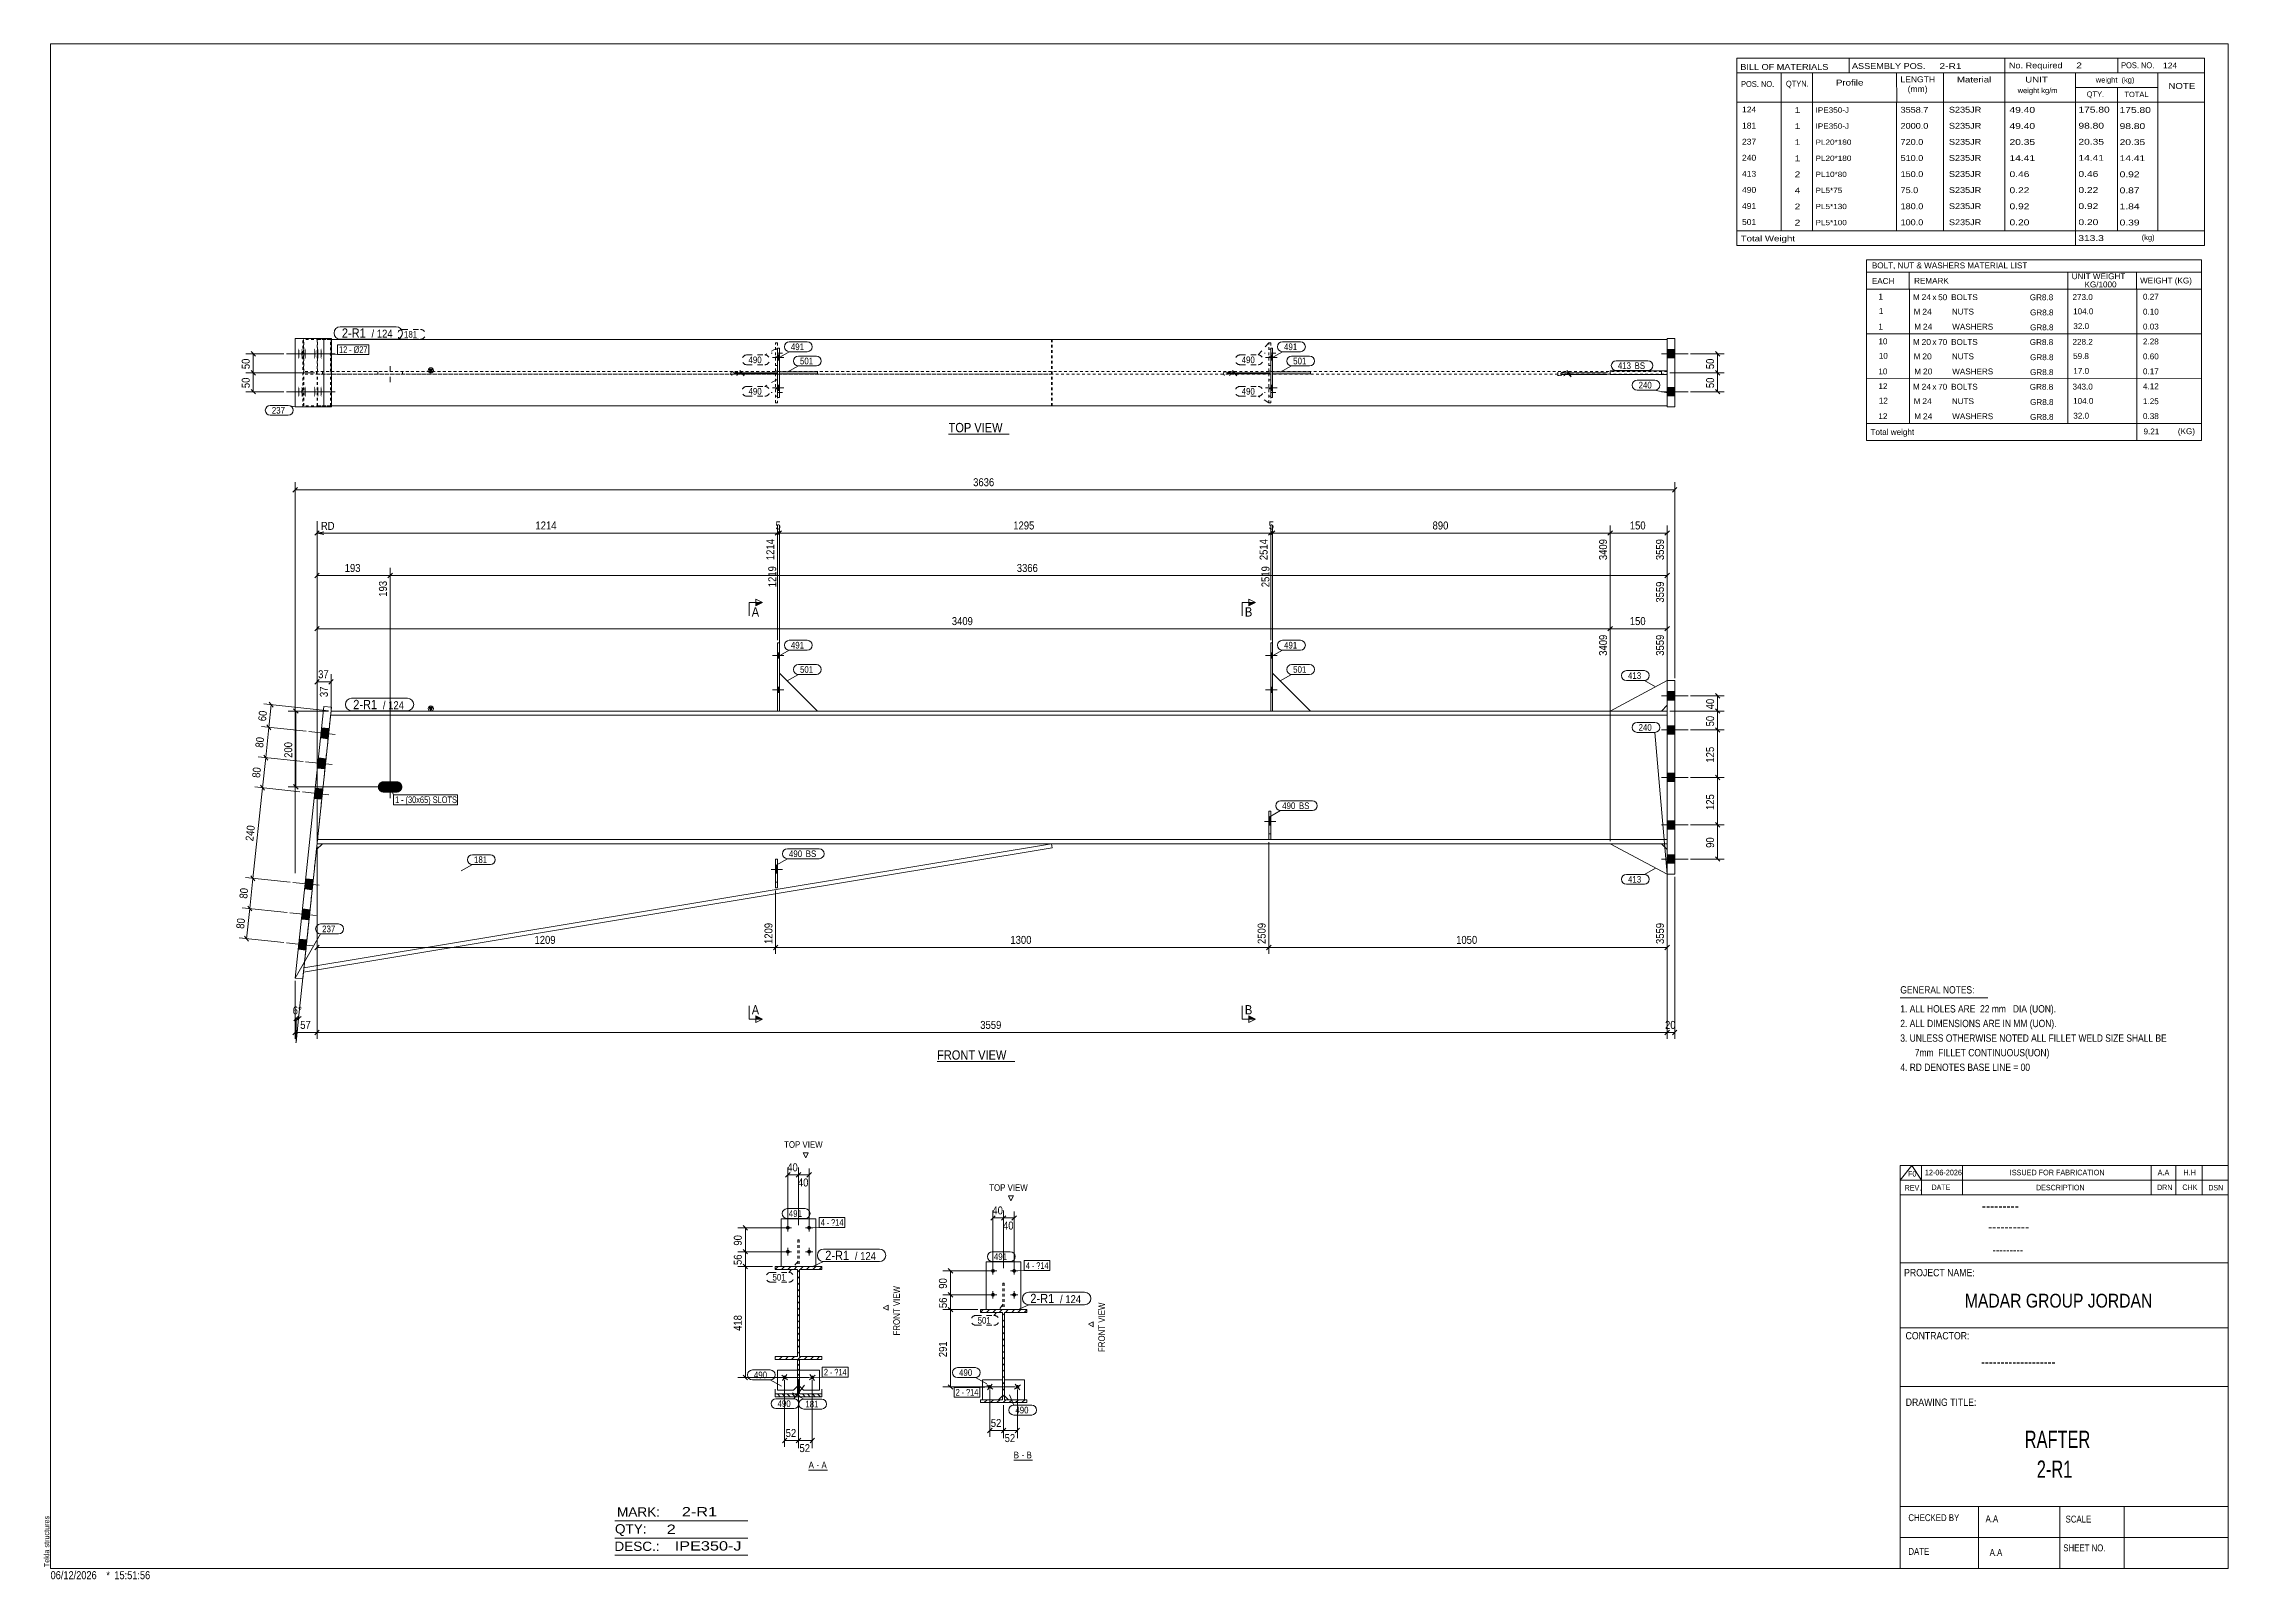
# Model space of a CAD drawing. Header units: millimetres. Extents: x 2 to 825, y 1 to 579.
import ezdxf

# ---------------------------------------------------------------- set-up
doc = ezdxf.new("R2010")
doc.units = ezdxf.units.MM
for name, pattern in [('XKITLINE00', [0]), ('XKITLINE01', [4, 1, -1, 1, -1]), ('XKITLINE02', [4, 2, -2])]:
    doc.linetypes.add(name, pattern=pattern)
for name, color, linetype, lineweight in [('Bolt', 3, 'Continuous', 0), ('BoltMark', 7, 'Continuous', 0), ('Dimensions', 7, 'Continuous', 0), ('DrawingSheet', 5, 'Continuous', 0), ('OtherObjectType', 7, 'Continuous', 0), ('Part', 2, 'Continuous', 0), ('PartMark', 7, 'Continuous', 0), ('Section', 6, 'Continuous', 0)]:
    doc.layers.add(name, color=color, linetype=linetype, lineweight=lineweight)
doc.styles.add('@ARIAL_UNICODE_MS_BOLD', font='ARIAL.TTF')
doc.styles.add('ARIAL', font='ARIAL.TTF')
doc.styles.add('ARIAL_NARROW', font='ARIALN.TTF')
doc.styles.add('COMIC_SANS_MS_BOLD', font='COMICBD.TTF')
doc.styles.add('SWIS721_EX_BT', font='ARIAL.TTF')
doc.styles.add('SWISSE', font='ARIAL.TTF')

# ---------------------------------------------------------------- blocks, each defined once
blk = doc.blocks.new('*A1')
at = {"layer": 'Part', "color": 7, "linetype": 'XKITLINE00', "lineweight": 0}
for p, q in [((355.09, 101.36), (356.19, 102.46)), ((355.09, 101.36), (355.09, 101.36)), ((357.45, 101.36), (358.55, 102.46)), ((359.81, 101.36), (360.91, 102.46)), ((362.16, 101.36), (363.26, 102.46)), ((363.49, 100.33), (364.19, 101.03)), ((364.52, 101.36), (365.62, 102.46)), ((366.88, 101.36), (367.98, 102.46)), ((369.24, 101.36), (370.34, 102.46)), ((371.59, 101.36), (372.59, 102.36)), ((363.49, 97.98), (364.19, 98.68)), ((363.49, 95.62), (364.19, 96.32)), ((363.49, 93.26), (364.19, 93.96)), ((363.49, 90.9), (364.19, 91.6)), ((363.49, 88.55), (364.19, 89.25)), ((363.49, 86.19), (364.19, 86.89)), ((363.49, 83.83), (364.19, 84.53)), ((363.49, 81.47), (364.19, 82.17)), ((363.49, 79.12), (364.19, 79.82)), ((363.49, 76.76), (364.19, 77.46)), ((363.49, 74.4), (364.19, 75.1)), ((355.09, 68.36), (355.29, 68.56)), ((356.55, 67.46), (357.65, 68.56)), ((358.91, 67.46), (360.01, 68.56)), ((361.27, 67.46), (362.37, 68.56)), ((363.49, 72.05), (364.19, 72.75)), ((363.49, 69.69), (364.19, 70.39)), ((363.62, 67.46), (364.72, 68.56)), ((365.98, 67.46), (367.08, 68.56)), ((368.34, 67.46), (369.44, 68.56)), ((370.69, 67.46), (371.79, 68.56))]:
    blk.add_line(p, q, dxfattribs=at)
blk = doc.blocks.new('*A2')
at = {"layer": 'Part', "color": 7, "linetype": 'XKITLINE00', "lineweight": 0}
for p, q in [((277.85, 117.58), (278.95, 118.68)), ((277.85, 117.58), (277.85, 117.58)), ((280.21, 117.58), (281.31, 118.68)), ((282.57, 117.58), (283.67, 118.68)), ((284.92, 117.58), (286.02, 118.68)), ((286.25, 116.56), (286.95, 117.26)), ((287.28, 117.58), (288.38, 118.68)), ((289.64, 117.58), (290.74, 118.68)), ((292, 117.58), (293.1, 118.68)), ((294.35, 117.58), (295.35, 118.58)), ((286.25, 114.2), (286.95, 114.9)), ((286.25, 111.84), (286.95, 112.54)), ((286.25, 109.48), (286.95, 110.18)), ((286.25, 107.13), (286.95, 107.83)), ((286.25, 104.77), (286.95, 105.47)), ((286.25, 102.41), (286.95, 103.11)), ((286.25, 100.05), (286.95, 100.75)), ((286.25, 97.7), (286.95, 98.4)), ((286.25, 95.34), (286.95, 96.04)), ((286.25, 92.98), (286.95, 93.68)), ((286.25, 90.62), (286.95, 91.32)), ((277.85, 84.58), (278.05, 84.78)), ((279.31, 83.68), (280.41, 84.78)), ((281.67, 83.68), (282.77, 84.78)), ((284.03, 83.68), (285.13, 84.78)), ((286.25, 88.27), (286.95, 88.97)), ((286.25, 85.91), (286.95, 86.61)), ((286.38, 83.68), (287.48, 84.78)), ((288.74, 83.68), (289.84, 84.78)), ((291.1, 83.68), (292.2, 84.78)), ((293.46, 83.68), (294.56, 84.78))]:
    blk.add_line(p, q, dxfattribs=at)
blk = doc.blocks.new('*A3')
at = {"layer": 'Part', "color": 7, "linetype": 'XKITLINE00', "lineweight": 0}
for p, q in [((286.95, 83.22), (286.49, 83.68)), ((286.95, 81.33), (286.25, 82.03)), ((286.95, 79.45), (286.25, 80.15)), ((286.35, 78.17), (286.25, 78.26)), ((286.95, 75.67), (286.25, 76.37)), ((286.95, 73.79), (286.25, 74.49)), ((286.95, 77.56), (286.35, 78.17)), ((278.8, 70.62), (278.62, 70.79)), ((279.74, 69.67), (278.8, 70.62)), ((281.63, 69.67), (280.51, 70.79)), ((283.51, 69.67), (282.4, 70.79)), ((285.4, 69.67), (284.29, 70.79)), ((287.29, 69.67), (286.17, 70.79)), ((286.95, 71.9), (286.25, 72.6)), ((289.18, 69.67), (288.06, 70.79)), ((291.06, 69.67), (289.95, 70.79)), ((292.95, 69.67), (291.84, 70.79)), ((294.84, 69.67), (293.72, 70.79))]:
    blk.add_line(p, q, dxfattribs=at)
blk = doc.blocks.new('*A4')
at = {"layer": 'Bolt'}
blk.add_hatch(color=3, dxfattribs=at).paths.add_polyline_path([(130.33, 297.09), (129.51, 297.25), (128.81, 297.72), (128.35, 298.41), (128.19, 299.23), (128.35, 300.05), (128.81, 300.75), (129.51, 301.21), (130.33, 301.38), (135.33, 301.38), (136.15, 301.21), (136.85, 300.75), (137.31, 300.05), (137.47, 299.23), (137.31, 298.41), (136.85, 297.72), (136.15, 297.25), (135.33, 297.09)], flags=17)
at = {"layer": 'Bolt', "color": 3, "linetype": 'XKITLINE00', "lineweight": 0}
for p, q in [((128.54, 299.23), (137.12, 299.23)), ((132.83, 303.52), (132.83, 294.95))]:
    blk.add_line(p, q, dxfattribs=at)
blk = doc.blocks.new('*A5')
at = {"layer": 'Bolt'}
for points in [[(616.55, 331.95), (613.7, 331.95), (613.7, 335.09), (616.55, 335.09)], [(616.55, 331.95), (613.7, 331.95), (613.7, 335.09), (616.55, 335.09)], [(616.55, 319.09), (613.7, 319.09), (613.7, 322.23), (616.55, 322.23)], [(616.55, 319.09), (613.7, 319.09), (613.7, 322.23), (616.55, 322.23)], [(616.55, 301.23), (613.7, 301.23), (613.7, 304.38), (616.55, 304.38)], [(616.55, 301.23), (613.7, 301.23), (613.7, 304.38), (616.55, 304.38)], [(616.55, 283.38), (613.7, 283.38), (613.7, 286.52), (616.55, 286.52)], [(616.55, 283.38), (613.7, 283.38), (613.7, 286.52), (616.55, 286.52)], [(616.55, 270.52), (613.7, 270.52), (613.7, 273.66), (616.55, 273.66)], [(616.55, 270.52), (613.7, 270.52), (613.7, 273.66), (616.55, 273.66)]]:
    blk.add_hatch(color=3, dxfattribs=at).paths.add_polyline_path(points, flags=17)
at = {"layer": 'Bolt', "color": 3, "linetype": 'XKITLINE00', "lineweight": 0}
for p, q in [((621.55, 333.52), (611.55, 333.52)), ((621.55, 333.52), (611.55, 333.52)), ((616.55, 335.09), (613.7, 335.09)), ((616.55, 335.09), (613.7, 335.09)), ((616.55, 331.95), (613.7, 331.95)), ((616.55, 331.95), (613.7, 331.95)), ((616.55, 322.23), (613.7, 322.23)), ((616.55, 322.23), (613.7, 322.23)), ((621.55, 320.66), (611.55, 320.66)), ((621.55, 320.66), (611.55, 320.66)), ((616.55, 319.09), (613.7, 319.09)), ((616.55, 319.09), (613.7, 319.09)), ((616.55, 304.38), (613.7, 304.38)), ((616.55, 304.38), (613.7, 304.38)), ((621.55, 302.8), (611.55, 302.8)), ((621.55, 302.8), (611.55, 302.8)), ((616.55, 301.23), (613.7, 301.23)), ((616.55, 301.23), (613.7, 301.23)), ((621.55, 284.95), (611.55, 284.95)), ((621.55, 284.95), (611.55, 284.95)), ((616.55, 286.52), (613.7, 286.52)), ((616.55, 286.52), (613.7, 286.52)), ((616.55, 283.38), (613.7, 283.38)), ((616.55, 283.38), (613.7, 283.38)), ((621.55, 272.09), (611.55, 272.09)), ((621.55, 272.09), (611.55, 272.09)), ((616.55, 273.66), (613.7, 273.66)), ((616.55, 273.66), (613.7, 273.66)), ((616.55, 270.52), (613.7, 270.52)), ((616.55, 270.52), (613.7, 270.52))]:
    blk.add_line(p, q, dxfattribs=at)
blk = doc.blocks.new('*A6')
at = {"layer": 'Bolt', "color": 3, "linetype": 'XKITLINE02', "lineweight": 0}
for p, q in [((280.64, 268.15), (276.35, 268.15)), ((278.71, 269.56), (278, 269.56)), ((278.71, 266.75), (278, 266.75))]:
    blk.add_line(p, q, dxfattribs=at)
blk = doc.blocks.new('*A7')
at = {"layer": 'Bolt'}
blk.add_hatch(color=3, dxfattribs=at).paths.add_polyline_path([(278.71, 266.75), (278, 266.75), (278, 269.56), (278.71, 269.56)], flags=17)
at = {"layer": 'Bolt', "color": 3, "linetype": 'XKITLINE00', "lineweight": 0}
for p, q in [((280.64, 268.15), (276.35, 268.15)), ((278.71, 269.56), (278, 269.56)), ((278.71, 266.75), (278, 266.75))]:
    blk.add_line(p, q, dxfattribs=at)
blk = doc.blocks.new('*A8')
at = {"layer": 'Bolt'}
for points in [[(278.71, 349.66), (279.43, 349.66), (279.43, 347.66), (278.71, 347.66)], [(278.71, 349.66), (279.43, 349.66), (279.43, 347.66), (278.71, 347.66)], [(278.71, 336.8), (279.43, 336.8), (279.43, 334.8), (278.71, 334.8)], [(278.71, 336.8), (279.43, 336.8), (279.43, 334.8), (278.71, 334.8)]]:
    blk.add_hatch(color=3, dxfattribs=at).paths.add_polyline_path(points, flags=17)
at = {"layer": 'Bolt', "color": 3, "linetype": 'XKITLINE00', "lineweight": 0}
for p, q in [((281.08, 348.66), (276.8, 348.66)), ((281.08, 348.66), (276.8, 348.66)), ((279.43, 349.66), (278.71, 349.66)), ((279.43, 349.66), (278.71, 349.66)), ((279.43, 347.66), (278.71, 347.66)), ((279.43, 347.66), (278.71, 347.66)), ((281.08, 335.8), (276.8, 335.8)), ((281.08, 335.8), (276.8, 335.8)), ((279.43, 336.8), (278.71, 336.8)), ((279.43, 336.8), (278.71, 336.8)), ((279.43, 334.8), (278.71, 334.8)), ((279.43, 334.8), (278.71, 334.8))]:
    blk.add_line(p, q, dxfattribs=at)
blk = doc.blocks.new('*A9')
at = {"layer": 'Bolt', "color": 3, "linetype": 'XKITLINE02', "lineweight": 0}
for p, q in [((466.35, 286.23), (462.07, 286.23)), ((464.43, 287.64), (463.71, 287.64)), ((464.43, 284.83), (463.71, 284.83))]:
    blk.add_line(p, q, dxfattribs=at)
blk = doc.blocks.new('*A10')
at = {"layer": 'Bolt'}
blk.add_hatch(color=3, dxfattribs=at).paths.add_polyline_path([(464.43, 284.83), (463.71, 284.83), (463.71, 287.64), (464.43, 287.64)], flags=17)
at = {"layer": 'Bolt', "color": 3, "linetype": 'XKITLINE00', "lineweight": 0}
for p, q in [((466.35, 286.23), (462.07, 286.23)), ((464.43, 287.64), (463.71, 287.64)), ((464.43, 284.83), (463.71, 284.83))]:
    blk.add_line(p, q, dxfattribs=at)
blk = doc.blocks.new('*A11')
at = {"layer": 'Bolt'}
for points in [[(464.43, 349.66), (465.14, 349.66), (465.14, 347.66), (464.43, 347.66)], [(464.43, 349.66), (465.14, 349.66), (465.14, 347.66), (464.43, 347.66)], [(464.43, 336.8), (465.14, 336.8), (465.14, 334.8), (464.43, 334.8)], [(464.43, 336.8), (465.14, 336.8), (465.14, 334.8), (464.43, 334.8)]]:
    blk.add_hatch(color=3, dxfattribs=at).paths.add_polyline_path(points, flags=17)
at = {"layer": 'Bolt', "color": 3, "linetype": 'XKITLINE00', "lineweight": 0}
for p, q in [((466.8, 348.66), (462.51, 348.66)), ((466.8, 348.66), (462.51, 348.66)), ((465.14, 349.66), (464.43, 349.66)), ((465.14, 349.66), (464.43, 349.66)), ((465.14, 347.66), (464.43, 347.66)), ((465.14, 347.66), (464.43, 347.66)), ((466.8, 335.8), (462.51, 335.8)), ((466.8, 335.8), (462.51, 335.8)), ((465.14, 336.8), (464.43, 336.8)), ((465.14, 336.8), (464.43, 336.8)), ((465.14, 334.8), (464.43, 334.8)), ((465.14, 334.8), (464.43, 334.8))]:
    blk.add_line(p, q, dxfattribs=at)
blk = doc.blocks.new('*A12')
at = {"layer": 'Bolt'}
for points in [[(109.49, 317.36), (106.65, 317.66), (107.05, 321.5), (109.89, 321.2)], [(109.49, 317.36), (106.65, 317.66), (107.05, 321.5), (109.89, 321.2)], [(108.29, 306), (105.45, 306.3), (105.85, 310.13), (108.7, 309.83)], [(108.29, 306), (105.45, 306.3), (105.85, 310.13), (108.7, 309.83)], [(107.09, 294.63), (104.25, 294.93), (104.65, 298.77), (107.5, 298.47)], [(107.09, 294.63), (104.25, 294.93), (104.65, 298.77), (107.5, 298.47)], [(103.5, 260.53), (100.65, 260.83), (101.06, 264.67), (103.9, 264.37)], [(103.5, 260.53), (100.65, 260.83), (101.06, 264.67), (103.9, 264.37)], [(102.3, 249.17), (99.46, 249.47), (99.86, 253.3), (102.7, 253)], [(102.3, 249.17), (99.46, 249.47), (99.86, 253.3), (102.7, 253)], [(101.1, 237.8), (98.26, 238.1), (98.66, 241.94), (101.5, 241.64)], [(101.1, 237.8), (98.26, 238.1), (98.66, 241.94), (101.5, 241.64)]]:
    blk.add_hatch(color=3, dxfattribs=at).paths.add_polyline_path(points, flags=17)
at = {"layer": 'Bolt', "color": 3, "linetype": 'XKITLINE00', "lineweight": 0}
for p, q in [((107.05, 321.5), (109.89, 321.2)), ((107.05, 321.5), (109.89, 321.2)), ((102.23, 320.07), (112.18, 319.02)), ((102.23, 320.07), (112.18, 319.02)), ((106.65, 317.66), (109.49, 317.36)), ((106.65, 317.66), (109.49, 317.36)), ((101.03, 308.7), (110.98, 307.65)), ((101.03, 308.7), (110.98, 307.65)), ((105.45, 306.3), (108.29, 306)), ((105.45, 306.3), (108.29, 306)), ((105.85, 310.13), (108.7, 309.83)), ((105.85, 310.13), (108.7, 309.83)), ((99.84, 297.34), (109.78, 296.29)), ((99.84, 297.34), (109.78, 296.29)), ((104.65, 298.77), (107.5, 298.47)), ((104.65, 298.77), (107.5, 298.47)), ((104.25, 294.93), (107.09, 294.63)), ((104.25, 294.93), (107.09, 294.63)), ((96.24, 263.24), (106.18, 262.19)), ((96.24, 263.24), (106.18, 262.19)), ((101.06, 264.67), (103.9, 264.37)), ((101.06, 264.67), (103.9, 264.37)), ((100.65, 260.83), (103.5, 260.53)), ((100.65, 260.83), (103.5, 260.53)), ((95.04, 251.87), (104.99, 250.82)), ((95.04, 251.87), (104.99, 250.82)), ((99.46, 249.47), (102.3, 249.17)), ((99.46, 249.47), (102.3, 249.17)), ((99.86, 253.3), (102.7, 253)), ((99.86, 253.3), (102.7, 253)), ((93.84, 240.51), (103.79, 239.46)), ((93.84, 240.51), (103.79, 239.46)), ((98.66, 241.94), (101.5, 241.64)), ((98.66, 241.94), (101.5, 241.64)), ((98.26, 238.1), (101.1, 237.8)), ((98.26, 238.1), (101.1, 237.8))]:
    blk.add_line(p, q, dxfattribs=at)
blk = doc.blocks.new('*A13')
at = {"layer": 'Part'}
blk.add_hatch(color=2, dxfattribs=at).paths.add_polyline_path([(147.37, 329.2), (148.97, 329.2), (148.17, 327.8)], flags=17)
at = {"layer": 'Part', "color": 2, "linetype": 'XKITLINE00', "lineweight": 0}
for p, q in [((148.17, 327.8), (147.37, 329.2)), ((147.37, 329.2), (148.97, 329.2)), ((148.97, 329.2), (148.17, 327.8)), ((613.7, 326.23), (110.43, 326.23)), ((613.7, 327.8), (110.59, 327.8)), ((105.32, 277.8), (613.7, 277.8)), ((613.7, 279.38), (105.48, 279.38))]:
    blk.add_line(p, q, dxfattribs=at)
at = {"layer": 'Part', "color": 7, "linetype": 'XKITLINE01', "lineweight": 0}
for p, q in [((110.59, 327.8), (105.32, 277.8)), ((613.7, 277.8), (613.7, 327.8))]:
    blk.add_line(p, q, dxfattribs=at)
at = {"layer": 'Part', "color": 2, "linetype": 'XKITLINE00', "lineweight": 0}
blk.add_circle((148.17, 328.7), 1, dxfattribs=at)
blk = doc.blocks.new('*A14')
at = {"layer": 'Part', "color": 2, "linetype": 'XKITLINE00', "lineweight": 0}
for p, q in [((613.7, 339.23), (613.7, 266.38)), ((616.55, 339.23), (613.7, 339.23)), ((616.55, 339.23), (616.55, 266.38)), ((613.7, 266.38), (616.55, 266.38))]:
    blk.add_line(p, q, dxfattribs=at)
blk = doc.blocks.new('*A15')
at = {"layer": 'Part', "color": 2, "linetype": 'XKITLINE00', "lineweight": 0}
for p, q in [((592.27, 277.8), (613.7, 266.38)), ((611.55, 277.8), (613.7, 275.66))]:
    blk.add_line(p, q, dxfattribs=at)
at = {"layer": 'Part', "color": 7, "linetype": 'XKITLINE01', "lineweight": 0}
for p, q in [((611.55, 277.8), (592.27, 277.8)), ((613.7, 275.66), (613.7, 266.38))]:
    blk.add_line(p, q, dxfattribs=at)
blk = doc.blocks.new('*A16')
at = {"layer": 'Part', "color": 2, "linetype": 'XKITLINE00', "lineweight": 0}
for p, q in [((613.7, 339.23), (592.27, 327.8)), ((611.55, 327.8), (613.7, 329.95))]:
    blk.add_line(p, q, dxfattribs=at)
at = {"layer": 'Part', "color": 7, "linetype": 'XKITLINE01', "lineweight": 0}
for p, q in [((613.7, 339.23), (613.7, 329.95)), ((592.27, 327.8), (611.55, 327.8))]:
    blk.add_line(p, q, dxfattribs=at)
blk = doc.blocks.new('*A17')
at = {"layer": 'Part', "color": 7, "linetype": 'XKITLINE01', "lineweight": 0}
for p, q in [((278, 272.01), (278, 261.3)), ((278.71, 272.01), (278, 272.01)), ((278.71, 261.3), (278.71, 272.01)), ((278, 263.44), (278.71, 263.44)), ((278, 261.3), (278.71, 261.3))]:
    blk.add_line(p, q, dxfattribs=at)
blk = doc.blocks.new('*A18')
at = {"layer": 'Part', "color": 2, "linetype": 'XKITLINE00', "lineweight": 0}
for p, q in [((278, 261.3), (278, 272.01)), ((278, 272.01), (278.71, 272.01)), ((278.71, 272.01), (278.71, 261.3)), ((278.71, 261.3), (278, 261.3))]:
    blk.add_line(p, q, dxfattribs=at)
at = {"layer": 'Part', "color": 7, "linetype": 'XKITLINE01', "lineweight": 0}
blk.add_line((278, 263.44), (278.71, 263.44), dxfattribs=at)
blk = doc.blocks.new('*A19')
at = {"layer": 'Part', "color": 2, "linetype": 'XKITLINE00', "lineweight": 0}
blk.add_line((293.71, 327.8), (279.43, 342.09), dxfattribs=at)
at = {"layer": 'Part', "color": 7, "linetype": 'XKITLINE01', "lineweight": 0}
for p, q in [((279.43, 342.09), (279.43, 327.8)), ((279.43, 327.8), (293.71, 327.8))]:
    blk.add_line(p, q, dxfattribs=at)
blk = doc.blocks.new('*A20')
at = {"layer": 'Part', "color": 2, "linetype": 'XKITLINE00', "lineweight": 0}
for p, q in [((279.43, 353.52), (278.71, 353.52)), ((278.71, 353.52), (278.71, 327.8)), ((279.43, 327.8), (279.43, 353.52))]:
    blk.add_line(p, q, dxfattribs=at)
at = {"layer": 'Part', "color": 7, "linetype": 'XKITLINE01', "lineweight": 0}
blk.add_line((278.71, 327.8), (279.43, 327.8), dxfattribs=at)
blk = doc.blocks.new('*A21')
at = {"layer": 'Part', "color": 7, "linetype": 'XKITLINE01', "lineweight": 0}
for p, q in [((463.71, 290.09), (463.71, 279.38)), ((464.43, 290.09), (463.71, 290.09)), ((464.43, 279.38), (464.43, 290.09)), ((463.71, 281.52), (464.43, 281.52)), ((463.71, 279.38), (464.43, 279.38))]:
    blk.add_line(p, q, dxfattribs=at)
blk = doc.blocks.new('*A22')
at = {"layer": 'Part', "color": 2, "linetype": 'XKITLINE00', "lineweight": 0}
for p, q in [((463.71, 279.38), (463.71, 290.09)), ((463.71, 290.09), (464.43, 290.09)), ((464.43, 290.09), (464.43, 279.38))]:
    blk.add_line(p, q, dxfattribs=at)
at = {"layer": 'Part', "color": 7, "linetype": 'XKITLINE01', "lineweight": 0}
for p, q in [((463.71, 281.52), (464.43, 281.52)), ((464.43, 279.38), (463.71, 279.38))]:
    blk.add_line(p, q, dxfattribs=at)
blk = doc.blocks.new('*A23')
at = {"layer": 'Part', "color": 2, "linetype": 'XKITLINE00', "lineweight": 0}
blk.add_line((479.43, 327.8), (465.14, 342.09), dxfattribs=at)
at = {"layer": 'Part', "color": 7, "linetype": 'XKITLINE01', "lineweight": 0}
for p, q in [((465.14, 342.09), (465.14, 327.8)), ((465.14, 327.8), (479.43, 327.8))]:
    blk.add_line(p, q, dxfattribs=at)
blk = doc.blocks.new('*A24')
at = {"layer": 'Part', "color": 2, "linetype": 'XKITLINE00', "lineweight": 0}
for p, q in [((465.14, 353.52), (464.43, 353.52)), ((464.43, 353.52), (464.43, 327.8)), ((465.14, 327.8), (465.14, 353.52))]:
    blk.add_line(p, q, dxfattribs=at)
at = {"layer": 'Part', "color": 7, "linetype": 'XKITLINE01', "lineweight": 0}
blk.add_line((464.43, 327.8), (465.14, 327.8), dxfattribs=at)
blk = doc.blocks.new('*A25')
at = {"layer": 'Part', "color": 2, "linetype": 'XKITLINE00', "lineweight": 0}
for p, q in [((97.11, 227.23), (107.9, 329.52)), ((110.74, 329.22), (99.95, 226.93)), ((110.74, 329.22), (107.9, 329.52)), ((99.95, 226.93), (97.11, 227.23))]:
    blk.add_line(p, q, dxfattribs=at)
blk = doc.blocks.new('*A26')
at = {"layer": 'Part', "color": 2, "linetype": 'XKITLINE00', "lineweight": 0}
for p, q in [((382.09, 276.25), (100.22, 229.5)), ((100.39, 231.12), (381.83, 277.8)), ((105.1, 275.73), (107.4, 277.8)), ((381.83, 277.8), (382.09, 276.25))]:
    blk.add_line(p, q, dxfattribs=at)
at = {"layer": 'Part', "color": 7, "linetype": 'XKITLINE01', "lineweight": 0}
for p, q in [((100.22, 229.5), (105.1, 275.73)), ((107.4, 277.8), (381.83, 277.8))]:
    blk.add_line(p, q, dxfattribs=at)
blk = doc.blocks.new('*A27')
at = {"layer": 'Bolt', "color": 3, "linetype": 'XKITLINE02', "lineweight": 0}
for p, q in [((128.19, 454.64), (128.19, 455.64)), ((132.83, 451.57), (132.83, 458.71)), ((137.47, 454.64), (137.47, 455.64))]:
    blk.add_line(p, q, dxfattribs=at)
blk = doc.blocks.new('*A28')
at = {"layer": 'Bolt'}
for points in [[(616.55, 460.71), (613.7, 460.71), (613.7, 463.86), (616.55, 463.86)], [(616.55, 460.71), (613.7, 460.71), (613.7, 463.86), (616.55, 463.86)], [(616.55, 460.71), (613.7, 460.71), (613.7, 463.86), (616.55, 463.86)], [(616.55, 460.71), (613.7, 460.71), (613.7, 463.86), (616.55, 463.86)], [(616.55, 460.71), (613.7, 460.71), (613.7, 463.86), (616.55, 463.86)], [(616.55, 446.43), (613.7, 446.43), (613.7, 449.57), (616.55, 449.57)], [(616.55, 446.43), (613.7, 446.43), (613.7, 449.57), (616.55, 449.57)], [(616.55, 446.43), (613.7, 446.43), (613.7, 449.57), (616.55, 449.57)], [(616.55, 446.43), (613.7, 446.43), (613.7, 449.57), (616.55, 449.57)], [(616.55, 446.43), (613.7, 446.43), (613.7, 449.57), (616.55, 449.57)]]:
    blk.add_hatch(color=3, dxfattribs=at).paths.add_polyline_path(points, flags=17)
at = {"layer": 'Bolt', "color": 3, "linetype": 'XKITLINE00', "lineweight": 0}
for p, q in [((621.55, 462.28), (611.55, 462.28)), ((621.55, 462.28), (611.55, 462.28)), ((621.55, 462.28), (611.55, 462.28)), ((621.55, 462.28), (611.55, 462.28)), ((621.55, 462.28), (611.55, 462.28)), ((616.55, 463.86), (613.7, 463.86)), ((616.55, 463.86), (613.7, 463.86)), ((616.55, 463.86), (613.7, 463.86)), ((616.55, 463.86), (613.7, 463.86)), ((616.55, 463.86), (613.7, 463.86)), ((616.55, 460.71), (613.7, 460.71)), ((616.55, 460.71), (613.7, 460.71)), ((616.55, 460.71), (613.7, 460.71)), ((616.55, 460.71), (613.7, 460.71)), ((616.55, 460.71), (613.7, 460.71)), ((621.55, 448), (611.55, 448)), ((621.55, 448), (611.55, 448)), ((621.55, 448), (611.55, 448)), ((621.55, 448), (611.55, 448)), ((621.55, 448), (611.55, 448)), ((616.55, 449.57), (613.7, 449.57)), ((616.55, 449.57), (613.7, 449.57)), ((616.55, 449.57), (613.7, 449.57)), ((616.55, 449.57), (613.7, 449.57)), ((616.55, 449.57), (613.7, 449.57)), ((616.55, 446.43), (613.7, 446.43)), ((616.55, 446.43), (613.7, 446.43)), ((616.55, 446.43), (613.7, 446.43)), ((616.55, 446.43), (613.7, 446.43)), ((616.55, 446.43), (613.7, 446.43))]:
    blk.add_line(p, q, dxfattribs=at)
blk = doc.blocks.new('*A29')
at = {"layer": 'Bolt', "color": 3, "linetype": 'XKITLINE02', "lineweight": 0}
for p, q in [((280.64, 462.57), (276.35, 462.57)), ((278.71, 463.97), (278, 463.97)), ((278.71, 461.17), (278, 461.17))]:
    blk.add_line(p, q, dxfattribs=at)
blk = doc.blocks.new('*A30')
at = {"layer": 'Bolt', "color": 3, "linetype": 'XKITLINE02', "lineweight": 0}
for p, q in [((280.64, 447.71), (276.35, 447.71)), ((278.71, 449.12), (278, 449.12)), ((278.71, 446.31), (278, 446.31))]:
    blk.add_line(p, q, dxfattribs=at)
blk = doc.blocks.new('*A31')
at = {"layer": 'Bolt'}
for points in [[(278.71, 461.86), (279.43, 461.86), (279.43, 459.86), (278.71, 459.86)], [(278.71, 461.86), (279.43, 461.86), (279.43, 459.86), (278.71, 459.86)], [(278.71, 450.43), (279.43, 450.43), (279.43, 448.43), (278.71, 448.43)], [(278.71, 450.43), (279.43, 450.43), (279.43, 448.43), (278.71, 448.43)]]:
    blk.add_hatch(color=3, dxfattribs=at).paths.add_polyline_path(points, flags=17)
at = {"layer": 'Bolt', "color": 3, "linetype": 'XKITLINE00', "lineweight": 0}
for p, q in [((281.08, 460.86), (276.8, 460.86)), ((281.08, 460.86), (276.8, 460.86)), ((279.43, 461.86), (278.71, 461.86)), ((279.43, 461.86), (278.71, 461.86)), ((279.43, 459.86), (278.71, 459.86)), ((279.43, 459.86), (278.71, 459.86)), ((281.08, 449.43), (276.8, 449.43)), ((281.08, 449.43), (276.8, 449.43)), ((279.43, 450.43), (278.71, 450.43)), ((279.43, 450.43), (278.71, 450.43)), ((279.43, 448.43), (278.71, 448.43)), ((279.43, 448.43), (278.71, 448.43))]:
    blk.add_line(p, q, dxfattribs=at)
blk = doc.blocks.new('*A32')
at = {"layer": 'Bolt', "color": 3, "linetype": 'XKITLINE02', "lineweight": 0}
for p, q in [((466.35, 462.57), (462.07, 462.57)), ((464.43, 463.97), (463.71, 463.97)), ((464.43, 461.17), (463.71, 461.17))]:
    blk.add_line(p, q, dxfattribs=at)
blk = doc.blocks.new('*A33')
at = {"layer": 'Bolt', "color": 3, "linetype": 'XKITLINE02', "lineweight": 0}
for p, q in [((466.35, 447.71), (462.07, 447.71)), ((464.43, 449.12), (463.71, 449.12)), ((464.43, 446.31), (463.71, 446.31))]:
    blk.add_line(p, q, dxfattribs=at)
blk = doc.blocks.new('*A34')
at = {"layer": 'Bolt'}
for points in [[(464.43, 461.86), (465.14, 461.86), (465.14, 459.86), (464.43, 459.86)], [(464.43, 461.86), (465.14, 461.86), (465.14, 459.86), (464.43, 459.86)], [(464.43, 450.43), (465.14, 450.43), (465.14, 448.43), (464.43, 448.43)], [(464.43, 450.43), (465.14, 450.43), (465.14, 448.43), (464.43, 448.43)]]:
    blk.add_hatch(color=3, dxfattribs=at).paths.add_polyline_path(points, flags=17)
at = {"layer": 'Bolt', "color": 3, "linetype": 'XKITLINE00', "lineweight": 0}
for p, q in [((466.8, 460.86), (462.51, 460.86)), ((466.8, 460.86), (462.51, 460.86)), ((465.14, 461.86), (464.43, 461.86)), ((465.14, 461.86), (464.43, 461.86)), ((465.14, 459.86), (464.43, 459.86)), ((465.14, 459.86), (464.43, 459.86)), ((466.8, 449.43), (462.51, 449.43)), ((466.8, 449.43), (462.51, 449.43)), ((465.14, 450.43), (464.43, 450.43)), ((465.14, 450.43), (464.43, 450.43)), ((465.14, 448.43), (464.43, 448.43)), ((465.14, 448.43), (464.43, 448.43))]:
    blk.add_line(p, q, dxfattribs=at)
blk = doc.blocks.new('*A35')
at = {"layer": 'Bolt'}
for points in [[(98.66, 462.24), (98.66, 462.19), (98.66, 462.14), (98.66, 462.1), (98.66, 462.05), (98.66, 462), (98.66, 461.95), (98.66, 461.91), (98.66, 461.86), (98.65, 461.82), (98.65, 461.77), (98.65, 461.72), (98.65, 461.68), (98.65, 461.63), (98.65, 461.59), (98.65, 461.55), (98.64, 461.5), (98.64, 461.46), (98.64, 461.42), (98.64, 461.38), (98.63, 461.33), (98.63, 461.29), (98.63, 461.25), (98.63, 461.21), (98.62, 461.17), (98.62, 461.14), (98.62, 461.1), (98.62, 461.06), (98.61, 461.02), (98.61, 460.99), (98.61, 460.95), (98.6, 460.92), (98.6, 460.89), (98.59, 460.86), (98.59, 460.82), (98.59, 460.79), (98.58, 460.76), (98.58, 460.74), (98.58, 460.71), (98.57, 460.68), (98.57, 460.66), (98.56, 460.63), (98.56, 460.61), (98.55, 460.58), (98.55, 460.56), (98.55, 460.54), (98.54, 460.52), (98.54, 460.5), (98.53, 460.49), (98.53, 460.47), (98.52, 460.45), (98.52, 460.44), (98.51, 460.43), (98.51, 460.41), (98.5, 460.4), (98.5, 460.39), (98.49, 460.38), (98.49, 460.38), (98.48, 460.37), (98.48, 460.37), (98.47, 460.36), (98.47, 460.36), (98.46, 460.36), (98.46, 460.36), (98.45, 460.36), (98.45, 460.36), (98.44, 460.36), (98.44, 460.37), (98.43, 460.37), (98.43, 460.38), (98.42, 460.38), (98.42, 460.39), (98.41, 460.4), (98.41, 460.41), (98.4, 460.43), (98.4, 460.44), (98.4, 460.45), (98.39, 460.47), (98.39, 460.49), (98.38, 460.5), (98.38, 460.52), (98.37, 460.54), (98.37, 460.56), (98.36, 460.58), (98.36, 460.61), (98.35, 460.63), (98.35, 460.66), (98.35, 460.68), (98.34, 460.71), (98.34, 460.74), (98.33, 460.76), (98.33, 460.79), (98.33, 460.82), (98.32, 460.86), (98.32, 460.89), (98.32, 460.92), (98.31, 460.95), (98.31, 460.99), (98.31, 461.02), (98.3, 461.06), (98.3, 461.1), (98.3, 461.14), (98.29, 461.17), (98.29, 461.21), (98.29, 461.25), (98.29, 461.29), (98.28, 461.33), (98.28, 461.38), (98.28, 461.42), (98.28, 461.46), (98.27, 461.5), (98.27, 461.55), (98.27, 461.59), (98.27, 461.63), (98.27, 461.68), (98.27, 461.72), (98.26, 461.77), (98.26, 461.82), (98.26, 461.86), (98.26, 461.91), (98.26, 461.95), (98.26, 462), (98.26, 462.05), (98.26, 462.1), (98.26, 462.14), (98.26, 462.19), (98.26, 462.24), (98.26, 462.28), (98.26, 462.33), (98.26, 462.38), (98.26, 462.43), (98.26, 462.47), (98.26, 462.52), (98.26, 462.57), (98.26, 462.61), (98.26, 462.66), (98.26, 462.71), (98.26, 462.75), (98.26, 462.8), (98.27, 462.84), (98.27, 462.89), (98.27, 462.93), (98.27, 462.98), (98.27, 463.02), (98.27, 463.07), (98.28, 463.11), (98.28, 463.15), (98.28, 463.19), (98.28, 463.24), (98.29, 463.28), (98.29, 463.32), (98.29, 463.36), (98.29, 463.4), (98.3, 463.43), (98.3, 463.47), (98.3, 463.51), (98.31, 463.54), (98.31, 463.58), (98.31, 463.61), (98.32, 463.65), (98.32, 463.68), (98.32, 463.71), (98.33, 463.74), (98.33, 463.78), (98.33, 463.8), (98.34, 463.83), (98.34, 463.86), (98.35, 463.89), (98.35, 463.91), (98.35, 463.94), (98.36, 463.96), (98.36, 463.99), (98.37, 464.01), (98.37, 464.03), (98.38, 464.05), (98.38, 464.07), (98.39, 464.08), (98.39, 464.1), (98.4, 464.12), (98.4, 464.13), (98.4, 464.14), (98.41, 464.16), (98.41, 464.17), (98.42, 464.18), (98.42, 464.18), (98.43, 464.19), (98.43, 464.2), (98.44, 464.2), (98.44, 464.21), (98.45, 464.21), (98.45, 464.21), (98.46, 464.21), (98.46, 464.21), (98.47, 464.21), (98.47, 464.21), (98.48, 464.2), (98.48, 464.2), (98.49, 464.19), (98.49, 464.18), (98.5, 464.18), (98.5, 464.17), (98.51, 464.16), (98.51, 464.14), (98.52, 464.13), (98.52, 464.12), (98.53, 464.1), (98.53, 464.08), (98.54, 464.07), (98.54, 464.05), (98.55, 464.03), (98.55, 464.01), (98.55, 463.99), (98.56, 463.96), (98.56, 463.94), (98.57, 463.91), (98.57, 463.89), (98.58, 463.86), (98.58, 463.83), (98.58, 463.8), (98.59, 463.78), (98.59, 463.74), (98.59, 463.71), (98.6, 463.68), (98.6, 463.65), (98.61, 463.61), (98.61, 463.58), (98.61, 463.54), (98.62, 463.51), (98.62, 463.47), (98.62, 463.43), (98.62, 463.4), (98.63, 463.36), (98.63, 463.32), (98.63, 463.28), (98.63, 463.24), (98.64, 463.19), (98.64, 463.15), (98.64, 463.11), (98.64, 463.07), (98.65, 463.02), (98.65, 462.98), (98.65, 462.93), (98.65, 462.89), (98.65, 462.84), (98.65, 462.8), (98.65, 462.75), (98.66, 462.71), (98.66, 462.66), (98.66, 462.61), (98.66, 462.57), (98.66, 462.52), (98.66, 462.47), (98.66, 462.43), (98.66, 462.38), (98.66, 462.33), (98.66, 462.28)], [(99.86, 462.24), (99.86, 462.19), (99.86, 462.14), (99.86, 462.1), (99.86, 462.05), (99.86, 462), (99.86, 461.95), (99.86, 461.91), (99.85, 461.86), (99.85, 461.82), (99.85, 461.77), (99.85, 461.72), (99.85, 461.68), (99.85, 461.63), (99.85, 461.59), (99.84, 461.55), (99.84, 461.5), (99.84, 461.46), (99.84, 461.42), (99.84, 461.38), (99.83, 461.33), (99.83, 461.29), (99.83, 461.25), (99.83, 461.21), (99.82, 461.17), (99.82, 461.14), (99.82, 461.1), (99.81, 461.06), (99.81, 461.02), (99.81, 460.99), (99.8, 460.95), (99.8, 460.92), (99.8, 460.89), (99.79, 460.86), (99.79, 460.82), (99.79, 460.79), (99.78, 460.76), (99.78, 460.74), (99.77, 460.71), (99.77, 460.68), (99.77, 460.66), (99.76, 460.63), (99.76, 460.61), (99.75, 460.58), (99.75, 460.56), (99.74, 460.54), (99.74, 460.52), (99.73, 460.5), (99.73, 460.49), (99.73, 460.47), (99.72, 460.45), (99.72, 460.44), (99.71, 460.43), (99.71, 460.41), (99.7, 460.4), (99.7, 460.39), (99.69, 460.38), (99.69, 460.38), (99.68, 460.37), (99.68, 460.37), (99.67, 460.36), (99.67, 460.36), (99.66, 460.36), (99.66, 460.36), (99.65, 460.36), (99.65, 460.36), (99.64, 460.36), (99.64, 460.37), (99.63, 460.37), (99.63, 460.38), (99.62, 460.38), (99.62, 460.39), (99.61, 460.4), (99.61, 460.41), (99.6, 460.43), (99.6, 460.44), (99.59, 460.45), (99.59, 460.47), (99.58, 460.49), (99.58, 460.5), (99.58, 460.52), (99.57, 460.54), (99.57, 460.56), (99.56, 460.58), (99.56, 460.61), (99.55, 460.63), (99.55, 460.66), (99.55, 460.68), (99.54, 460.71), (99.54, 460.74), (99.53, 460.76), (99.53, 460.79), (99.53, 460.82), (99.52, 460.86), (99.52, 460.89), (99.51, 460.92), (99.51, 460.95), (99.51, 460.99), (99.5, 461.02), (99.5, 461.06), (99.5, 461.1), (99.5, 461.14), (99.49, 461.17), (99.49, 461.21), (99.49, 461.25), (99.48, 461.29), (99.48, 461.33), (99.48, 461.38), (99.48, 461.42), (99.47, 461.46), (99.47, 461.5), (99.47, 461.55), (99.47, 461.59), (99.47, 461.63), (99.47, 461.68), (99.46, 461.72), (99.46, 461.77), (99.46, 461.82), (99.46, 461.86), (99.46, 461.91), (99.46, 461.95), (99.46, 462), (99.46, 462.05), (99.46, 462.1), (99.46, 462.14), (99.46, 462.19), (99.46, 462.24), (99.46, 462.28), (99.46, 462.33), (99.46, 462.38), (99.46, 462.43), (99.46, 462.47), (99.46, 462.52), (99.46, 462.57), (99.46, 462.61), (99.46, 462.66), (99.46, 462.71), (99.46, 462.75), (99.46, 462.8), (99.46, 462.84), (99.47, 462.89), (99.47, 462.93), (99.47, 462.98), (99.47, 463.02), (99.47, 463.07), (99.47, 463.11), (99.48, 463.15), (99.48, 463.19), (99.48, 463.24), (99.48, 463.28), (99.49, 463.32), (99.49, 463.36), (99.49, 463.4), (99.5, 463.43), (99.5, 463.47), (99.5, 463.51), (99.5, 463.54), (99.51, 463.58), (99.51, 463.61), (99.51, 463.65), (99.52, 463.68), (99.52, 463.71), (99.53, 463.74), (99.53, 463.78), (99.53, 463.8), (99.54, 463.83), (99.54, 463.86), (99.55, 463.89), (99.55, 463.91), (99.55, 463.94), (99.56, 463.96), (99.56, 463.99), (99.57, 464.01), (99.57, 464.03), (99.58, 464.05), (99.58, 464.07), (99.58, 464.08), (99.59, 464.1), (99.59, 464.12), (99.6, 464.13), (99.6, 464.14), (99.61, 464.16), (99.61, 464.17), (99.62, 464.18), (99.62, 464.18), (99.63, 464.19), (99.63, 464.2), (99.64, 464.2), (99.64, 464.21), (99.65, 464.21), (99.65, 464.21), (99.66, 464.21), (99.66, 464.21), (99.67, 464.21), (99.67, 464.21), (99.68, 464.2), (99.68, 464.2), (99.69, 464.19), (99.69, 464.18), (99.7, 464.18), (99.7, 464.17), (99.71, 464.16), (99.71, 464.14), (99.72, 464.13), (99.72, 464.12), (99.73, 464.1), (99.73, 464.08), (99.73, 464.07), (99.74, 464.05), (99.74, 464.03), (99.75, 464.01), (99.75, 463.99), (99.76, 463.96), (99.76, 463.94), (99.77, 463.91), (99.77, 463.89), (99.77, 463.86), (99.78, 463.83), (99.78, 463.8), (99.79, 463.78), (99.79, 463.74), (99.79, 463.71), (99.8, 463.68), (99.8, 463.65), (99.8, 463.61), (99.81, 463.58), (99.81, 463.54), (99.81, 463.51), (99.82, 463.47), (99.82, 463.43), (99.82, 463.4), (99.83, 463.36), (99.83, 463.32), (99.83, 463.28), (99.83, 463.24), (99.84, 463.19), (99.84, 463.15), (99.84, 463.11), (99.84, 463.07), (99.84, 463.02), (99.85, 462.98), (99.85, 462.93), (99.85, 462.89), (99.85, 462.84), (99.85, 462.8), (99.85, 462.75), (99.85, 462.71), (99.86, 462.66), (99.86, 462.61), (99.86, 462.57), (99.86, 462.52), (99.86, 462.47), (99.86, 462.43), (99.86, 462.38), (99.86, 462.33), (99.86, 462.28)], [(101.06, 462.24), (101.06, 462.19), (101.06, 462.14), (101.06, 462.1), (101.06, 462.05), (101.06, 462), (101.06, 461.95), (101.05, 461.91), (101.05, 461.86), (101.05, 461.82), (101.05, 461.77), (101.05, 461.72), (101.05, 461.68), (101.05, 461.63), (101.05, 461.59), (101.04, 461.55), (101.04, 461.5), (101.04, 461.46), (101.04, 461.42), (101.03, 461.38), (101.03, 461.33), (101.03, 461.29), (101.03, 461.25), (101.02, 461.21), (101.02, 461.17), (101.02, 461.14), (101.02, 461.1), (101.01, 461.06), (101.01, 461.02), (101.01, 460.99), (101, 460.95), (101, 460.92), (101, 460.89), (100.99, 460.86), (100.99, 460.82), (100.98, 460.79), (100.98, 460.76), (100.98, 460.74), (100.97, 460.71), (100.97, 460.68), (100.96, 460.66), (100.96, 460.63), (100.96, 460.61), (100.95, 460.58), (100.95, 460.56), (100.94, 460.54), (100.94, 460.52), (100.93, 460.5), (100.93, 460.49), (100.92, 460.47), (100.92, 460.45), (100.92, 460.44), (100.91, 460.43), (100.91, 460.41), (100.9, 460.4), (100.9, 460.39), (100.89, 460.38), (100.89, 460.38), (100.88, 460.37), (100.88, 460.37), (100.87, 460.36), (100.87, 460.36), (100.86, 460.36), (100.86, 460.36), (100.85, 460.36), (100.85, 460.36), (100.84, 460.36), (100.84, 460.37), (100.83, 460.37), (100.83, 460.38), (100.82, 460.38), (100.82, 460.39), (100.81, 460.4), (100.81, 460.41), (100.8, 460.43), (100.8, 460.44), (100.79, 460.45), (100.79, 460.47), (100.78, 460.49), (100.78, 460.5), (100.77, 460.52), (100.77, 460.54), (100.77, 460.56), (100.76, 460.58), (100.76, 460.61), (100.75, 460.63), (100.75, 460.66), (100.74, 460.68), (100.74, 460.71), (100.74, 460.74), (100.73, 460.76), (100.73, 460.79), (100.72, 460.82), (100.72, 460.86), (100.72, 460.89), (100.71, 460.92), (100.71, 460.95), (100.71, 460.99), (100.7, 461.02), (100.7, 461.06), (100.7, 461.1), (100.69, 461.14), (100.69, 461.17), (100.69, 461.21), (100.69, 461.25), (100.68, 461.29), (100.68, 461.33), (100.68, 461.38), (100.68, 461.42), (100.67, 461.46), (100.67, 461.5), (100.67, 461.55), (100.67, 461.59), (100.67, 461.63), (100.66, 461.68), (100.66, 461.72), (100.66, 461.77), (100.66, 461.82), (100.66, 461.86), (100.66, 461.91), (100.66, 461.95), (100.66, 462), (100.66, 462.05), (100.65, 462.1), (100.65, 462.14), (100.65, 462.19), (100.65, 462.24), (100.65, 462.28), (100.65, 462.33), (100.65, 462.38), (100.65, 462.43), (100.65, 462.47), (100.66, 462.52), (100.66, 462.57), (100.66, 462.61), (100.66, 462.66), (100.66, 462.71), (100.66, 462.75), (100.66, 462.8), (100.66, 462.84), (100.66, 462.89), (100.67, 462.93), (100.67, 462.98), (100.67, 463.02), (100.67, 463.07), (100.67, 463.11), (100.68, 463.15), (100.68, 463.19), (100.68, 463.24), (100.68, 463.28), (100.69, 463.32), (100.69, 463.36), (100.69, 463.4), (100.69, 463.43), (100.7, 463.47), (100.7, 463.51), (100.7, 463.54), (100.71, 463.58), (100.71, 463.61), (100.71, 463.65), (100.72, 463.68), (100.72, 463.71), (100.72, 463.74), (100.73, 463.78), (100.73, 463.8), (100.74, 463.83), (100.74, 463.86), (100.74, 463.89), (100.75, 463.91), (100.75, 463.94), (100.76, 463.96), (100.76, 463.99), (100.77, 464.01), (100.77, 464.03), (100.77, 464.05), (100.78, 464.07), (100.78, 464.08), (100.79, 464.1), (100.79, 464.12), (100.8, 464.13), (100.8, 464.14), (100.81, 464.16), (100.81, 464.17), (100.82, 464.18), (100.82, 464.18), (100.83, 464.19), (100.83, 464.2), (100.84, 464.2), (100.84, 464.21), (100.85, 464.21), (100.85, 464.21), (100.86, 464.21), (100.86, 464.21), (100.87, 464.21), (100.87, 464.21), (100.88, 464.2), (100.88, 464.2), (100.89, 464.19), (100.89, 464.18), (100.9, 464.18), (100.9, 464.17), (100.91, 464.16), (100.91, 464.14), (100.92, 464.13), (100.92, 464.12), (100.92, 464.1), (100.93, 464.08), (100.93, 464.07), (100.94, 464.05), (100.94, 464.03), (100.95, 464.01), (100.95, 463.99), (100.96, 463.96), (100.96, 463.94), (100.96, 463.91), (100.97, 463.89), (100.97, 463.86), (100.98, 463.83), (100.98, 463.8), (100.98, 463.78), (100.99, 463.74), (100.99, 463.71), (101, 463.68), (101, 463.65), (101, 463.61), (101.01, 463.58), (101.01, 463.54), (101.01, 463.51), (101.02, 463.47), (101.02, 463.43), (101.02, 463.4), (101.02, 463.36), (101.03, 463.32), (101.03, 463.28), (101.03, 463.24), (101.03, 463.19), (101.04, 463.15), (101.04, 463.11), (101.04, 463.07), (101.04, 463.02), (101.05, 462.98), (101.05, 462.93), (101.05, 462.89), (101.05, 462.84), (101.05, 462.8), (101.05, 462.75), (101.05, 462.71), (101.05, 462.66), (101.06, 462.61), (101.06, 462.57), (101.06, 462.52), (101.06, 462.47), (101.06, 462.43), (101.06, 462.38), (101.06, 462.33), (101.06, 462.28)], [(104.65, 462.24), (104.65, 462.19), (104.65, 462.14), (104.65, 462.1), (104.65, 462.05), (104.65, 462), (104.65, 461.95), (104.65, 461.91), (104.65, 461.86), (104.65, 461.82), (104.65, 461.77), (104.65, 461.72), (104.64, 461.68), (104.64, 461.63), (104.64, 461.59), (104.64, 461.55), (104.64, 461.5), (104.64, 461.46), (104.63, 461.42), (104.63, 461.38), (104.63, 461.33), (104.63, 461.29), (104.62, 461.25), (104.62, 461.21), (104.62, 461.17), (104.62, 461.14), (104.61, 461.1), (104.61, 461.06), (104.61, 461.02), (104.6, 460.99), (104.6, 460.95), (104.6, 460.92), (104.59, 460.89), (104.59, 460.86), (104.58, 460.82), (104.58, 460.79), (104.58, 460.76), (104.57, 460.74), (104.57, 460.71), (104.57, 460.68), (104.56, 460.66), (104.56, 460.63), (104.55, 460.61), (104.55, 460.58), (104.54, 460.56), (104.54, 460.54), (104.53, 460.52), (104.53, 460.5), (104.53, 460.49), (104.52, 460.47), (104.52, 460.45), (104.51, 460.44), (104.51, 460.43), (104.5, 460.41), (104.5, 460.4), (104.49, 460.39), (104.49, 460.38), (104.48, 460.38), (104.48, 460.37), (104.47, 460.37), (104.47, 460.36), (104.46, 460.36), (104.46, 460.36), (104.45, 460.36), (104.45, 460.36), (104.44, 460.36), (104.44, 460.36), (104.43, 460.37), (104.43, 460.37), (104.42, 460.38), (104.42, 460.38), (104.41, 460.39), (104.41, 460.4), (104.4, 460.41), (104.4, 460.43), (104.39, 460.44), (104.39, 460.45), (104.38, 460.47), (104.38, 460.49), (104.38, 460.5), (104.37, 460.52), (104.37, 460.54), (104.36, 460.56), (104.36, 460.58), (104.35, 460.61), (104.35, 460.63), (104.34, 460.66), (104.34, 460.68), (104.34, 460.71), (104.33, 460.74), (104.33, 460.76), (104.32, 460.79), (104.32, 460.82), (104.32, 460.86), (104.31, 460.89), (104.31, 460.92), (104.31, 460.95), (104.3, 460.99), (104.3, 461.02), (104.3, 461.06), (104.29, 461.1), (104.29, 461.14), (104.29, 461.17), (104.28, 461.21), (104.28, 461.25), (104.28, 461.29), (104.28, 461.33), (104.27, 461.38), (104.27, 461.42), (104.27, 461.46), (104.27, 461.5), (104.27, 461.55), (104.26, 461.59), (104.26, 461.63), (104.26, 461.68), (104.26, 461.72), (104.26, 461.77), (104.26, 461.82), (104.26, 461.86), (104.25, 461.91), (104.25, 461.95), (104.25, 462), (104.25, 462.05), (104.25, 462.1), (104.25, 462.14), (104.25, 462.19), (104.25, 462.24), (104.25, 462.28), (104.25, 462.33), (104.25, 462.38), (104.25, 462.43), (104.25, 462.47), (104.25, 462.52), (104.25, 462.57), (104.25, 462.61), (104.25, 462.66), (104.26, 462.71), (104.26, 462.75), (104.26, 462.8), (104.26, 462.84), (104.26, 462.89), (104.26, 462.93), (104.26, 462.98), (104.27, 463.02), (104.27, 463.07), (104.27, 463.11), (104.27, 463.15), (104.27, 463.19), (104.28, 463.24), (104.28, 463.28), (104.28, 463.32), (104.28, 463.36), (104.29, 463.4), (104.29, 463.43), (104.29, 463.47), (104.3, 463.51), (104.3, 463.54), (104.3, 463.58), (104.31, 463.61), (104.31, 463.65), (104.31, 463.68), (104.32, 463.71), (104.32, 463.74), (104.32, 463.78), (104.33, 463.8), (104.33, 463.83), (104.34, 463.86), (104.34, 463.89), (104.34, 463.91), (104.35, 463.94), (104.35, 463.96), (104.36, 463.99), (104.36, 464.01), (104.37, 464.03), (104.37, 464.05), (104.38, 464.07), (104.38, 464.08), (104.38, 464.1), (104.39, 464.12), (104.39, 464.13), (104.4, 464.14), (104.4, 464.16), (104.41, 464.17), (104.41, 464.18), (104.42, 464.18), (104.42, 464.19), (104.43, 464.2), (104.43, 464.2), (104.44, 464.21), (104.44, 464.21), (104.45, 464.21), (104.45, 464.21), (104.46, 464.21), (104.46, 464.21), (104.47, 464.21), (104.47, 464.2), (104.48, 464.2), (104.48, 464.19), (104.49, 464.18), (104.49, 464.18), (104.5, 464.17), (104.5, 464.16), (104.51, 464.14), (104.51, 464.13), (104.52, 464.12), (104.52, 464.1), (104.53, 464.08), (104.53, 464.07), (104.53, 464.05), (104.54, 464.03), (104.54, 464.01), (104.55, 463.99), (104.55, 463.96), (104.56, 463.94), (104.56, 463.91), (104.57, 463.89), (104.57, 463.86), (104.57, 463.83), (104.58, 463.8), (104.58, 463.78), (104.58, 463.74), (104.59, 463.71), (104.59, 463.68), (104.6, 463.65), (104.6, 463.61), (104.6, 463.58), (104.61, 463.54), (104.61, 463.51), (104.61, 463.47), (104.62, 463.43), (104.62, 463.4), (104.62, 463.36), (104.62, 463.32), (104.63, 463.28), (104.63, 463.24), (104.63, 463.19), (104.63, 463.15), (104.64, 463.11), (104.64, 463.07), (104.64, 463.02), (104.64, 462.98), (104.64, 462.93), (104.64, 462.89), (104.65, 462.84), (104.65, 462.8), (104.65, 462.75), (104.65, 462.71), (104.65, 462.66), (104.65, 462.61), (104.65, 462.57), (104.65, 462.52), (104.65, 462.47), (104.65, 462.43), (104.65, 462.38), (104.65, 462.33), (104.65, 462.28)], [(105.85, 462.24), (105.85, 462.19), (105.85, 462.14), (105.85, 462.1), (105.85, 462.05), (105.85, 462), (105.85, 461.95), (105.85, 461.91), (105.85, 461.86), (105.85, 461.82), (105.85, 461.77), (105.85, 461.72), (105.84, 461.68), (105.84, 461.63), (105.84, 461.59), (105.84, 461.55), (105.84, 461.5), (105.83, 461.46), (105.83, 461.42), (105.83, 461.38), (105.83, 461.33), (105.83, 461.29), (105.82, 461.25), (105.82, 461.21), (105.82, 461.17), (105.81, 461.14), (105.81, 461.1), (105.81, 461.06), (105.8, 461.02), (105.8, 460.99), (105.8, 460.95), (105.79, 460.92), (105.79, 460.89), (105.79, 460.86), (105.78, 460.82), (105.78, 460.79), (105.78, 460.76), (105.77, 460.74), (105.77, 460.71), (105.76, 460.68), (105.76, 460.66), (105.76, 460.63), (105.75, 460.61), (105.75, 460.58), (105.74, 460.56), (105.74, 460.54), (105.73, 460.52), (105.73, 460.5), (105.72, 460.49), (105.72, 460.47), (105.71, 460.45), (105.71, 460.44), (105.71, 460.43), (105.7, 460.41), (105.7, 460.4), (105.69, 460.39), (105.69, 460.38), (105.68, 460.38), (105.68, 460.37), (105.67, 460.37), (105.67, 460.36), (105.66, 460.36), (105.66, 460.36), (105.65, 460.36), (105.65, 460.36), (105.64, 460.36), (105.64, 460.36), (105.63, 460.37), (105.63, 460.37), (105.62, 460.38), (105.62, 460.38), (105.61, 460.39), (105.61, 460.4), (105.6, 460.41), (105.6, 460.43), (105.59, 460.44), (105.59, 460.45), (105.58, 460.47), (105.58, 460.49), (105.57, 460.5), (105.57, 460.52), (105.57, 460.54), (105.56, 460.56), (105.56, 460.58), (105.55, 460.61), (105.55, 460.63), (105.54, 460.66), (105.54, 460.68), (105.54, 460.71), (105.53, 460.74), (105.53, 460.76), (105.52, 460.79), (105.52, 460.82), (105.52, 460.86), (105.51, 460.89), (105.51, 460.92), (105.5, 460.95), (105.5, 460.99), (105.5, 461.02), (105.5, 461.06), (105.49, 461.1), (105.49, 461.14), (105.49, 461.17), (105.48, 461.21), (105.48, 461.25), (105.48, 461.29), (105.48, 461.33), (105.47, 461.38), (105.47, 461.42), (105.47, 461.46), (105.47, 461.5), (105.46, 461.55), (105.46, 461.59), (105.46, 461.63), (105.46, 461.68), (105.46, 461.72), (105.46, 461.77), (105.46, 461.82), (105.45, 461.86), (105.45, 461.91), (105.45, 461.95), (105.45, 462), (105.45, 462.05), (105.45, 462.1), (105.45, 462.14), (105.45, 462.19), (105.45, 462.24), (105.45, 462.28), (105.45, 462.33), (105.45, 462.38), (105.45, 462.43), (105.45, 462.47), (105.45, 462.52), (105.45, 462.57), (105.45, 462.61), (105.45, 462.66), (105.45, 462.71), (105.46, 462.75), (105.46, 462.8), (105.46, 462.84), (105.46, 462.89), (105.46, 462.93), (105.46, 462.98), (105.46, 463.02), (105.47, 463.07), (105.47, 463.11), (105.47, 463.15), (105.47, 463.19), (105.48, 463.24), (105.48, 463.28), (105.48, 463.32), (105.48, 463.36), (105.49, 463.4), (105.49, 463.43), (105.49, 463.47), (105.5, 463.51), (105.5, 463.54), (105.5, 463.58), (105.5, 463.61), (105.51, 463.65), (105.51, 463.68), (105.52, 463.71), (105.52, 463.74), (105.52, 463.78), (105.53, 463.8), (105.53, 463.83), (105.54, 463.86), (105.54, 463.89), (105.54, 463.91), (105.55, 463.94), (105.55, 463.96), (105.56, 463.99), (105.56, 464.01), (105.57, 464.03), (105.57, 464.05), (105.57, 464.07), (105.58, 464.08), (105.58, 464.1), (105.59, 464.12), (105.59, 464.13), (105.6, 464.14), (105.6, 464.16), (105.61, 464.17), (105.61, 464.18), (105.62, 464.18), (105.62, 464.19), (105.63, 464.2), (105.63, 464.2), (105.64, 464.21), (105.64, 464.21), (105.65, 464.21), (105.65, 464.21), (105.66, 464.21), (105.66, 464.21), (105.67, 464.21), (105.67, 464.2), (105.68, 464.2), (105.68, 464.19), (105.69, 464.18), (105.69, 464.18), (105.7, 464.17), (105.7, 464.16), (105.71, 464.14), (105.71, 464.13), (105.71, 464.12), (105.72, 464.1), (105.72, 464.08), (105.73, 464.07), (105.73, 464.05), (105.74, 464.03), (105.74, 464.01), (105.75, 463.99), (105.75, 463.96), (105.76, 463.94), (105.76, 463.91), (105.76, 463.89), (105.77, 463.86), (105.77, 463.83), (105.78, 463.8), (105.78, 463.78), (105.78, 463.74), (105.79, 463.71), (105.79, 463.68), (105.79, 463.65), (105.8, 463.61), (105.8, 463.58), (105.8, 463.54), (105.81, 463.51), (105.81, 463.47), (105.81, 463.43), (105.82, 463.4), (105.82, 463.36), (105.82, 463.32), (105.83, 463.28), (105.83, 463.24), (105.83, 463.19), (105.83, 463.15), (105.83, 463.11), (105.84, 463.07), (105.84, 463.02), (105.84, 462.98), (105.84, 462.93), (105.84, 462.89), (105.85, 462.84), (105.85, 462.8), (105.85, 462.75), (105.85, 462.71), (105.85, 462.66), (105.85, 462.61), (105.85, 462.57), (105.85, 462.52), (105.85, 462.47), (105.85, 462.43), (105.85, 462.38), (105.85, 462.33), (105.85, 462.28)], [(107.05, 462.24), (107.05, 462.19), (107.05, 462.14), (107.05, 462.1), (107.05, 462.05), (107.05, 462), (107.05, 461.95), (107.05, 461.91), (107.05, 461.86), (107.05, 461.82), (107.05, 461.77), (107.04, 461.72), (107.04, 461.68), (107.04, 461.63), (107.04, 461.59), (107.04, 461.55), (107.04, 461.5), (107.03, 461.46), (107.03, 461.42), (107.03, 461.38), (107.03, 461.33), (107.02, 461.29), (107.02, 461.25), (107.02, 461.21), (107.02, 461.17), (107.01, 461.14), (107.01, 461.1), (107.01, 461.06), (107, 461.02), (107, 460.99), (107, 460.95), (106.99, 460.92), (106.99, 460.89), (106.99, 460.86), (106.98, 460.82), (106.98, 460.79), (106.97, 460.76), (106.97, 460.74), (106.97, 460.71), (106.96, 460.68), (106.96, 460.66), (106.95, 460.63), (106.95, 460.61), (106.95, 460.58), (106.94, 460.56), (106.94, 460.54), (106.93, 460.52), (106.93, 460.5), (106.92, 460.49), (106.92, 460.47), (106.91, 460.45), (106.91, 460.44), (106.9, 460.43), (106.9, 460.41), (106.89, 460.4), (106.89, 460.39), (106.88, 460.38), (106.88, 460.38), (106.88, 460.37), (106.87, 460.37), (106.87, 460.36), (106.86, 460.36), (106.86, 460.36), (106.85, 460.36), (106.85, 460.36), (106.84, 460.36), (106.84, 460.36), (106.83, 460.37), (106.83, 460.37), (106.82, 460.38), (106.82, 460.38), (106.81, 460.39), (106.81, 460.4), (106.8, 460.41), (106.8, 460.43), (106.79, 460.44), (106.79, 460.45), (106.78, 460.47), (106.78, 460.49), (106.77, 460.5), (106.77, 460.52), (106.76, 460.54), (106.76, 460.56), (106.75, 460.58), (106.75, 460.61), (106.75, 460.63), (106.74, 460.66), (106.74, 460.68), (106.73, 460.71), (106.73, 460.74), (106.73, 460.76), (106.72, 460.79), (106.72, 460.82), (106.71, 460.86), (106.71, 460.89), (106.71, 460.92), (106.7, 460.95), (106.7, 460.99), (106.7, 461.02), (106.69, 461.06), (106.69, 461.1), (106.69, 461.14), (106.68, 461.17), (106.68, 461.21), (106.68, 461.25), (106.68, 461.29), (106.67, 461.33), (106.67, 461.38), (106.67, 461.42), (106.67, 461.46), (106.67, 461.5), (106.66, 461.55), (106.66, 461.59), (106.66, 461.63), (106.66, 461.68), (106.66, 461.72), (106.66, 461.77), (106.65, 461.82), (106.65, 461.86), (106.65, 461.91), (106.65, 461.95), (106.65, 462), (106.65, 462.05), (106.65, 462.1), (106.65, 462.14), (106.65, 462.19), (106.65, 462.24), (106.65, 462.28), (106.65, 462.33), (106.65, 462.38), (106.65, 462.43), (106.65, 462.47), (106.65, 462.52), (106.65, 462.57), (106.65, 462.61), (106.65, 462.66), (106.65, 462.71), (106.65, 462.75), (106.66, 462.8), (106.66, 462.84), (106.66, 462.89), (106.66, 462.93), (106.66, 462.98), (106.66, 463.02), (106.67, 463.07), (106.67, 463.11), (106.67, 463.15), (106.67, 463.19), (106.67, 463.24), (106.68, 463.28), (106.68, 463.32), (106.68, 463.36), (106.68, 463.4), (106.69, 463.43), (106.69, 463.47), (106.69, 463.51), (106.7, 463.54), (106.7, 463.58), (106.7, 463.61), (106.71, 463.65), (106.71, 463.68), (106.71, 463.71), (106.72, 463.74), (106.72, 463.78), (106.73, 463.8), (106.73, 463.83), (106.73, 463.86), (106.74, 463.89), (106.74, 463.91), (106.75, 463.94), (106.75, 463.96), (106.75, 463.99), (106.76, 464.01), (106.76, 464.03), (106.77, 464.05), (106.77, 464.07), (106.78, 464.08), (106.78, 464.1), (106.79, 464.12), (106.79, 464.13), (106.8, 464.14), (106.8, 464.16), (106.81, 464.17), (106.81, 464.18), (106.82, 464.18), (106.82, 464.19), (106.83, 464.2), (106.83, 464.2), (106.84, 464.21), (106.84, 464.21), (106.85, 464.21), (106.85, 464.21), (106.86, 464.21), (106.86, 464.21), (106.87, 464.21), (106.87, 464.2), (106.88, 464.2), (106.88, 464.19), (106.88, 464.18), (106.89, 464.18), (106.89, 464.17), (106.9, 464.16), (106.9, 464.14), (106.91, 464.13), (106.91, 464.12), (106.92, 464.1), (106.92, 464.08), (106.93, 464.07), (106.93, 464.05), (106.94, 464.03), (106.94, 464.01), (106.95, 463.99), (106.95, 463.96), (106.95, 463.94), (106.96, 463.91), (106.96, 463.89), (106.97, 463.86), (106.97, 463.83), (106.97, 463.8), (106.98, 463.78), (106.98, 463.74), (106.99, 463.71), (106.99, 463.68), (106.99, 463.65), (107, 463.61), (107, 463.58), (107, 463.54), (107.01, 463.51), (107.01, 463.47), (107.01, 463.43), (107.02, 463.4), (107.02, 463.36), (107.02, 463.32), (107.02, 463.28), (107.03, 463.24), (107.03, 463.19), (107.03, 463.15), (107.03, 463.11), (107.04, 463.07), (107.04, 463.02), (107.04, 462.98), (107.04, 462.93), (107.04, 462.89), (107.04, 462.84), (107.05, 462.8), (107.05, 462.75), (107.05, 462.71), (107.05, 462.66), (107.05, 462.61), (107.05, 462.57), (107.05, 462.52), (107.05, 462.47), (107.05, 462.43), (107.05, 462.38), (107.05, 462.33), (107.05, 462.28)], [(98.66, 447.95), (98.66, 447.9), (98.66, 447.86), (98.66, 447.81), (98.66, 447.76), (98.66, 447.72), (98.66, 447.67), (98.66, 447.62), (98.66, 447.58), (98.65, 447.53), (98.65, 447.48), (98.65, 447.44), (98.65, 447.39), (98.65, 447.35), (98.65, 447.3), (98.65, 447.26), (98.64, 447.22), (98.64, 447.17), (98.64, 447.13), (98.64, 447.09), (98.63, 447.05), (98.63, 447.01), (98.63, 446.97), (98.63, 446.93), (98.62, 446.89), (98.62, 446.85), (98.62, 446.81), (98.62, 446.78), (98.61, 446.74), (98.61, 446.7), (98.61, 446.67), (98.6, 446.64), (98.6, 446.6), (98.59, 446.57), (98.59, 446.54), (98.59, 446.51), (98.58, 446.48), (98.58, 446.45), (98.58, 446.42), (98.57, 446.4), (98.57, 446.37), (98.56, 446.34), (98.56, 446.32), (98.55, 446.3), (98.55, 446.28), (98.55, 446.26), (98.54, 446.24), (98.54, 446.22), (98.53, 446.2), (98.53, 446.18), (98.52, 446.17), (98.52, 446.15), (98.51, 446.14), (98.51, 446.13), (98.5, 446.12), (98.5, 446.11), (98.49, 446.1), (98.49, 446.09), (98.48, 446.08), (98.48, 446.08), (98.47, 446.08), (98.47, 446.07), (98.46, 446.07), (98.46, 446.07), (98.45, 446.07), (98.45, 446.07), (98.44, 446.08), (98.44, 446.08), (98.43, 446.08), (98.43, 446.09), (98.42, 446.1), (98.42, 446.11), (98.41, 446.12), (98.41, 446.13), (98.4, 446.14), (98.4, 446.15), (98.4, 446.17), (98.39, 446.18), (98.39, 446.2), (98.38, 446.22), (98.38, 446.24), (98.37, 446.26), (98.37, 446.28), (98.36, 446.3), (98.36, 446.32), (98.35, 446.34), (98.35, 446.37), (98.35, 446.4), (98.34, 446.42), (98.34, 446.45), (98.33, 446.48), (98.33, 446.51), (98.33, 446.54), (98.32, 446.57), (98.32, 446.6), (98.32, 446.64), (98.31, 446.67), (98.31, 446.7), (98.31, 446.74), (98.3, 446.78), (98.3, 446.81), (98.3, 446.85), (98.29, 446.89), (98.29, 446.93), (98.29, 446.97), (98.29, 447.01), (98.28, 447.05), (98.28, 447.09), (98.28, 447.13), (98.28, 447.17), (98.27, 447.22), (98.27, 447.26), (98.27, 447.3), (98.27, 447.35), (98.27, 447.39), (98.27, 447.44), (98.26, 447.48), (98.26, 447.53), (98.26, 447.58), (98.26, 447.62), (98.26, 447.67), (98.26, 447.72), (98.26, 447.76), (98.26, 447.81), (98.26, 447.86), (98.26, 447.9), (98.26, 447.95), (98.26, 448), (98.26, 448.05), (98.26, 448.09), (98.26, 448.14), (98.26, 448.19), (98.26, 448.23), (98.26, 448.28), (98.26, 448.33), (98.26, 448.38), (98.26, 448.42), (98.26, 448.47), (98.26, 448.51), (98.27, 448.56), (98.27, 448.6), (98.27, 448.65), (98.27, 448.69), (98.27, 448.74), (98.27, 448.78), (98.28, 448.82), (98.28, 448.87), (98.28, 448.91), (98.28, 448.95), (98.29, 448.99), (98.29, 449.03), (98.29, 449.07), (98.29, 449.11), (98.3, 449.15), (98.3, 449.19), (98.3, 449.22), (98.31, 449.26), (98.31, 449.29), (98.31, 449.33), (98.32, 449.36), (98.32, 449.4), (98.32, 449.43), (98.33, 449.46), (98.33, 449.49), (98.33, 449.52), (98.34, 449.55), (98.34, 449.58), (98.35, 449.6), (98.35, 449.63), (98.35, 449.65), (98.36, 449.68), (98.36, 449.7), (98.37, 449.72), (98.37, 449.74), (98.38, 449.76), (98.38, 449.78), (98.39, 449.8), (98.39, 449.81), (98.4, 449.83), (98.4, 449.84), (98.4, 449.86), (98.41, 449.87), (98.41, 449.88), (98.42, 449.89), (98.42, 449.9), (98.43, 449.91), (98.43, 449.91), (98.44, 449.92), (98.44, 449.92), (98.45, 449.93), (98.45, 449.93), (98.46, 449.93), (98.46, 449.93), (98.47, 449.93), (98.47, 449.92), (98.48, 449.92), (98.48, 449.91), (98.49, 449.91), (98.49, 449.9), (98.5, 449.89), (98.5, 449.88), (98.51, 449.87), (98.51, 449.86), (98.52, 449.84), (98.52, 449.83), (98.53, 449.81), (98.53, 449.8), (98.54, 449.78), (98.54, 449.76), (98.55, 449.74), (98.55, 449.72), (98.55, 449.7), (98.56, 449.68), (98.56, 449.65), (98.57, 449.63), (98.57, 449.6), (98.58, 449.58), (98.58, 449.55), (98.58, 449.52), (98.59, 449.49), (98.59, 449.46), (98.59, 449.43), (98.6, 449.4), (98.6, 449.36), (98.61, 449.33), (98.61, 449.29), (98.61, 449.26), (98.62, 449.22), (98.62, 449.19), (98.62, 449.15), (98.62, 449.11), (98.63, 449.07), (98.63, 449.03), (98.63, 448.99), (98.63, 448.95), (98.64, 448.91), (98.64, 448.87), (98.64, 448.82), (98.64, 448.78), (98.65, 448.74), (98.65, 448.69), (98.65, 448.65), (98.65, 448.6), (98.65, 448.56), (98.65, 448.51), (98.65, 448.47), (98.66, 448.42), (98.66, 448.38), (98.66, 448.33), (98.66, 448.28), (98.66, 448.23), (98.66, 448.19), (98.66, 448.14), (98.66, 448.09), (98.66, 448.05), (98.66, 448)], [(99.86, 447.95), (99.86, 447.9), (99.86, 447.86), (99.86, 447.81), (99.86, 447.76), (99.86, 447.72), (99.86, 447.67), (99.86, 447.62), (99.85, 447.58), (99.85, 447.53), (99.85, 447.48), (99.85, 447.44), (99.85, 447.39), (99.85, 447.35), (99.85, 447.3), (99.84, 447.26), (99.84, 447.22), (99.84, 447.17), (99.84, 447.13), (99.84, 447.09), (99.83, 447.05), (99.83, 447.01), (99.83, 446.97), (99.83, 446.93), (99.82, 446.89), (99.82, 446.85), (99.82, 446.81), (99.81, 446.78), (99.81, 446.74), (99.81, 446.7), (99.8, 446.67), (99.8, 446.64), (99.8, 446.6), (99.79, 446.57), (99.79, 446.54), (99.79, 446.51), (99.78, 446.48), (99.78, 446.45), (99.77, 446.42), (99.77, 446.4), (99.77, 446.37), (99.76, 446.34), (99.76, 446.32), (99.75, 446.3), (99.75, 446.28), (99.74, 446.26), (99.74, 446.24), (99.73, 446.22), (99.73, 446.2), (99.73, 446.18), (99.72, 446.17), (99.72, 446.15), (99.71, 446.14), (99.71, 446.13), (99.7, 446.12), (99.7, 446.11), (99.69, 446.1), (99.69, 446.09), (99.68, 446.08), (99.68, 446.08), (99.67, 446.08), (99.67, 446.07), (99.66, 446.07), (99.66, 446.07), (99.65, 446.07), (99.65, 446.07), (99.64, 446.08), (99.64, 446.08), (99.63, 446.08), (99.63, 446.09), (99.62, 446.1), (99.62, 446.11), (99.61, 446.12), (99.61, 446.13), (99.6, 446.14), (99.6, 446.15), (99.59, 446.17), (99.59, 446.18), (99.58, 446.2), (99.58, 446.22), (99.58, 446.24), (99.57, 446.26), (99.57, 446.28), (99.56, 446.3), (99.56, 446.32), (99.55, 446.34), (99.55, 446.37), (99.55, 446.4), (99.54, 446.42), (99.54, 446.45), (99.53, 446.48), (99.53, 446.51), (99.53, 446.54), (99.52, 446.57), (99.52, 446.6), (99.51, 446.64), (99.51, 446.67), (99.51, 446.7), (99.5, 446.74), (99.5, 446.78), (99.5, 446.81), (99.5, 446.85), (99.49, 446.89), (99.49, 446.93), (99.49, 446.97), (99.48, 447.01), (99.48, 447.05), (99.48, 447.09), (99.48, 447.13), (99.47, 447.17), (99.47, 447.22), (99.47, 447.26), (99.47, 447.3), (99.47, 447.35), (99.47, 447.39), (99.46, 447.44), (99.46, 447.48), (99.46, 447.53), (99.46, 447.58), (99.46, 447.62), (99.46, 447.67), (99.46, 447.72), (99.46, 447.76), (99.46, 447.81), (99.46, 447.86), (99.46, 447.9), (99.46, 447.95), (99.46, 448), (99.46, 448.05), (99.46, 448.09), (99.46, 448.14), (99.46, 448.19), (99.46, 448.23), (99.46, 448.28), (99.46, 448.33), (99.46, 448.38), (99.46, 448.42), (99.46, 448.47), (99.46, 448.51), (99.46, 448.56), (99.47, 448.6), (99.47, 448.65), (99.47, 448.69), (99.47, 448.74), (99.47, 448.78), (99.47, 448.82), (99.48, 448.87), (99.48, 448.91), (99.48, 448.95), (99.48, 448.99), (99.49, 449.03), (99.49, 449.07), (99.49, 449.11), (99.5, 449.15), (99.5, 449.19), (99.5, 449.22), (99.5, 449.26), (99.51, 449.29), (99.51, 449.33), (99.51, 449.36), (99.52, 449.4), (99.52, 449.43), (99.53, 449.46), (99.53, 449.49), (99.53, 449.52), (99.54, 449.55), (99.54, 449.58), (99.55, 449.6), (99.55, 449.63), (99.55, 449.65), (99.56, 449.68), (99.56, 449.7), (99.57, 449.72), (99.57, 449.74), (99.58, 449.76), (99.58, 449.78), (99.58, 449.8), (99.59, 449.81), (99.59, 449.83), (99.6, 449.84), (99.6, 449.86), (99.61, 449.87), (99.61, 449.88), (99.62, 449.89), (99.62, 449.9), (99.63, 449.91), (99.63, 449.91), (99.64, 449.92), (99.64, 449.92), (99.65, 449.93), (99.65, 449.93), (99.66, 449.93), (99.66, 449.93), (99.67, 449.93), (99.67, 449.92), (99.68, 449.92), (99.68, 449.91), (99.69, 449.91), (99.69, 449.9), (99.7, 449.89), (99.7, 449.88), (99.71, 449.87), (99.71, 449.86), (99.72, 449.84), (99.72, 449.83), (99.73, 449.81), (99.73, 449.8), (99.73, 449.78), (99.74, 449.76), (99.74, 449.74), (99.75, 449.72), (99.75, 449.7), (99.76, 449.68), (99.76, 449.65), (99.77, 449.63), (99.77, 449.6), (99.77, 449.58), (99.78, 449.55), (99.78, 449.52), (99.79, 449.49), (99.79, 449.46), (99.79, 449.43), (99.8, 449.4), (99.8, 449.36), (99.8, 449.33), (99.81, 449.29), (99.81, 449.26), (99.81, 449.22), (99.82, 449.19), (99.82, 449.15), (99.82, 449.11), (99.83, 449.07), (99.83, 449.03), (99.83, 448.99), (99.83, 448.95), (99.84, 448.91), (99.84, 448.87), (99.84, 448.82), (99.84, 448.78), (99.84, 448.74), (99.85, 448.69), (99.85, 448.65), (99.85, 448.6), (99.85, 448.56), (99.85, 448.51), (99.85, 448.47), (99.85, 448.42), (99.86, 448.38), (99.86, 448.33), (99.86, 448.28), (99.86, 448.23), (99.86, 448.19), (99.86, 448.14), (99.86, 448.09), (99.86, 448.05), (99.86, 448)], [(101.06, 447.95), (101.06, 447.9), (101.06, 447.86), (101.06, 447.81), (101.06, 447.76), (101.06, 447.72), (101.06, 447.67), (101.05, 447.62), (101.05, 447.58), (101.05, 447.53), (101.05, 447.48), (101.05, 447.44), (101.05, 447.39), (101.05, 447.35), (101.05, 447.3), (101.04, 447.26), (101.04, 447.22), (101.04, 447.17), (101.04, 447.13), (101.03, 447.09), (101.03, 447.05), (101.03, 447.01), (101.03, 446.97), (101.02, 446.93), (101.02, 446.89), (101.02, 446.85), (101.02, 446.81), (101.01, 446.78), (101.01, 446.74), (101.01, 446.7), (101, 446.67), (101, 446.64), (101, 446.6), (100.99, 446.57), (100.99, 446.54), (100.98, 446.51), (100.98, 446.48), (100.98, 446.45), (100.97, 446.42), (100.97, 446.4), (100.96, 446.37), (100.96, 446.34), (100.96, 446.32), (100.95, 446.3), (100.95, 446.28), (100.94, 446.26), (100.94, 446.24), (100.93, 446.22), (100.93, 446.2), (100.92, 446.18), (100.92, 446.17), (100.92, 446.15), (100.91, 446.14), (100.91, 446.13), (100.9, 446.12), (100.9, 446.11), (100.89, 446.1), (100.89, 446.09), (100.88, 446.08), (100.88, 446.08), (100.87, 446.08), (100.87, 446.07), (100.86, 446.07), (100.86, 446.07), (100.85, 446.07), (100.85, 446.07), (100.84, 446.08), (100.84, 446.08), (100.83, 446.08), (100.83, 446.09), (100.82, 446.1), (100.82, 446.11), (100.81, 446.12), (100.81, 446.13), (100.8, 446.14), (100.8, 446.15), (100.79, 446.17), (100.79, 446.18), (100.78, 446.2), (100.78, 446.22), (100.77, 446.24), (100.77, 446.26), (100.77, 446.28), (100.76, 446.3), (100.76, 446.32), (100.75, 446.34), (100.75, 446.37), (100.74, 446.4), (100.74, 446.42), (100.74, 446.45), (100.73, 446.48), (100.73, 446.51), (100.72, 446.54), (100.72, 446.57), (100.72, 446.6), (100.71, 446.64), (100.71, 446.67), (100.71, 446.7), (100.7, 446.74), (100.7, 446.78), (100.7, 446.81), (100.69, 446.85), (100.69, 446.89), (100.69, 446.93), (100.69, 446.97), (100.68, 447.01), (100.68, 447.05), (100.68, 447.09), (100.68, 447.13), (100.67, 447.17), (100.67, 447.22), (100.67, 447.26), (100.67, 447.3), (100.67, 447.35), (100.66, 447.39), (100.66, 447.44), (100.66, 447.48), (100.66, 447.53), (100.66, 447.58), (100.66, 447.62), (100.66, 447.67), (100.66, 447.72), (100.66, 447.76), (100.65, 447.81), (100.65, 447.86), (100.65, 447.9), (100.65, 447.95), (100.65, 448), (100.65, 448.05), (100.65, 448.09), (100.65, 448.14), (100.65, 448.19), (100.66, 448.23), (100.66, 448.28), (100.66, 448.33), (100.66, 448.38), (100.66, 448.42), (100.66, 448.47), (100.66, 448.51), (100.66, 448.56), (100.66, 448.6), (100.67, 448.65), (100.67, 448.69), (100.67, 448.74), (100.67, 448.78), (100.67, 448.82), (100.68, 448.87), (100.68, 448.91), (100.68, 448.95), (100.68, 448.99), (100.69, 449.03), (100.69, 449.07), (100.69, 449.11), (100.69, 449.15), (100.7, 449.19), (100.7, 449.22), (100.7, 449.26), (100.71, 449.29), (100.71, 449.33), (100.71, 449.36), (100.72, 449.4), (100.72, 449.43), (100.72, 449.46), (100.73, 449.49), (100.73, 449.52), (100.74, 449.55), (100.74, 449.58), (100.74, 449.6), (100.75, 449.63), (100.75, 449.65), (100.76, 449.68), (100.76, 449.7), (100.77, 449.72), (100.77, 449.74), (100.77, 449.76), (100.78, 449.78), (100.78, 449.8), (100.79, 449.81), (100.79, 449.83), (100.8, 449.84), (100.8, 449.86), (100.81, 449.87), (100.81, 449.88), (100.82, 449.89), (100.82, 449.9), (100.83, 449.91), (100.83, 449.91), (100.84, 449.92), (100.84, 449.92), (100.85, 449.93), (100.85, 449.93), (100.86, 449.93), (100.86, 449.93), (100.87, 449.93), (100.87, 449.92), (100.88, 449.92), (100.88, 449.91), (100.89, 449.91), (100.89, 449.9), (100.9, 449.89), (100.9, 449.88), (100.91, 449.87), (100.91, 449.86), (100.92, 449.84), (100.92, 449.83), (100.92, 449.81), (100.93, 449.8), (100.93, 449.78), (100.94, 449.76), (100.94, 449.74), (100.95, 449.72), (100.95, 449.7), (100.96, 449.68), (100.96, 449.65), (100.96, 449.63), (100.97, 449.6), (100.97, 449.58), (100.98, 449.55), (100.98, 449.52), (100.98, 449.49), (100.99, 449.46), (100.99, 449.43), (101, 449.4), (101, 449.36), (101, 449.33), (101.01, 449.29), (101.01, 449.26), (101.01, 449.22), (101.02, 449.19), (101.02, 449.15), (101.02, 449.11), (101.02, 449.07), (101.03, 449.03), (101.03, 448.99), (101.03, 448.95), (101.03, 448.91), (101.04, 448.87), (101.04, 448.82), (101.04, 448.78), (101.04, 448.74), (101.05, 448.69), (101.05, 448.65), (101.05, 448.6), (101.05, 448.56), (101.05, 448.51), (101.05, 448.47), (101.05, 448.42), (101.05, 448.38), (101.06, 448.33), (101.06, 448.28), (101.06, 448.23), (101.06, 448.19), (101.06, 448.14), (101.06, 448.09), (101.06, 448.05), (101.06, 448)], [(104.65, 447.95), (104.65, 447.9), (104.65, 447.86), (104.65, 447.81), (104.65, 447.76), (104.65, 447.72), (104.65, 447.67), (104.65, 447.62), (104.65, 447.58), (104.65, 447.53), (104.65, 447.48), (104.65, 447.44), (104.64, 447.39), (104.64, 447.35), (104.64, 447.3), (104.64, 447.26), (104.64, 447.22), (104.64, 447.17), (104.63, 447.13), (104.63, 447.09), (104.63, 447.05), (104.63, 447.01), (104.62, 446.97), (104.62, 446.93), (104.62, 446.89), (104.62, 446.85), (104.61, 446.81), (104.61, 446.78), (104.61, 446.74), (104.6, 446.7), (104.6, 446.67), (104.6, 446.64), (104.59, 446.6), (104.59, 446.57), (104.58, 446.54), (104.58, 446.51), (104.58, 446.48), (104.57, 446.45), (104.57, 446.42), (104.57, 446.4), (104.56, 446.37), (104.56, 446.34), (104.55, 446.32), (104.55, 446.3), (104.54, 446.28), (104.54, 446.26), (104.53, 446.24), (104.53, 446.22), (104.53, 446.2), (104.52, 446.18), (104.52, 446.17), (104.51, 446.15), (104.51, 446.14), (104.5, 446.13), (104.5, 446.12), (104.49, 446.11), (104.49, 446.1), (104.48, 446.09), (104.48, 446.08), (104.47, 446.08), (104.47, 446.08), (104.46, 446.07), (104.46, 446.07), (104.45, 446.07), (104.45, 446.07), (104.44, 446.07), (104.44, 446.08), (104.43, 446.08), (104.43, 446.08), (104.42, 446.09), (104.42, 446.1), (104.41, 446.11), (104.41, 446.12), (104.4, 446.13), (104.4, 446.14), (104.39, 446.15), (104.39, 446.17), (104.38, 446.18), (104.38, 446.2), (104.38, 446.22), (104.37, 446.24), (104.37, 446.26), (104.36, 446.28), (104.36, 446.3), (104.35, 446.32), (104.35, 446.34), (104.34, 446.37), (104.34, 446.4), (104.34, 446.42), (104.33, 446.45), (104.33, 446.48), (104.32, 446.51), (104.32, 446.54), (104.32, 446.57), (104.31, 446.6), (104.31, 446.64), (104.31, 446.67), (104.3, 446.7), (104.3, 446.74), (104.3, 446.78), (104.29, 446.81), (104.29, 446.85), (104.29, 446.89), (104.28, 446.93), (104.28, 446.97), (104.28, 447.01), (104.28, 447.05), (104.27, 447.09), (104.27, 447.13), (104.27, 447.17), (104.27, 447.22), (104.27, 447.26), (104.26, 447.3), (104.26, 447.35), (104.26, 447.39), (104.26, 447.44), (104.26, 447.48), (104.26, 447.53), (104.26, 447.58), (104.25, 447.62), (104.25, 447.67), (104.25, 447.72), (104.25, 447.76), (104.25, 447.81), (104.25, 447.86), (104.25, 447.9), (104.25, 447.95), (104.25, 448), (104.25, 448.05), (104.25, 448.09), (104.25, 448.14), (104.25, 448.19), (104.25, 448.23), (104.25, 448.28), (104.25, 448.33), (104.25, 448.38), (104.26, 448.42), (104.26, 448.47), (104.26, 448.51), (104.26, 448.56), (104.26, 448.6), (104.26, 448.65), (104.26, 448.69), (104.27, 448.74), (104.27, 448.78), (104.27, 448.82), (104.27, 448.87), (104.27, 448.91), (104.28, 448.95), (104.28, 448.99), (104.28, 449.03), (104.28, 449.07), (104.29, 449.11), (104.29, 449.15), (104.29, 449.19), (104.3, 449.22), (104.3, 449.26), (104.3, 449.29), (104.31, 449.33), (104.31, 449.36), (104.31, 449.4), (104.32, 449.43), (104.32, 449.46), (104.32, 449.49), (104.33, 449.52), (104.33, 449.55), (104.34, 449.58), (104.34, 449.6), (104.34, 449.63), (104.35, 449.65), (104.35, 449.68), (104.36, 449.7), (104.36, 449.72), (104.37, 449.74), (104.37, 449.76), (104.38, 449.78), (104.38, 449.8), (104.38, 449.81), (104.39, 449.83), (104.39, 449.84), (104.4, 449.86), (104.4, 449.87), (104.41, 449.88), (104.41, 449.89), (104.42, 449.9), (104.42, 449.91), (104.43, 449.91), (104.43, 449.92), (104.44, 449.92), (104.44, 449.93), (104.45, 449.93), (104.45, 449.93), (104.46, 449.93), (104.46, 449.93), (104.47, 449.92), (104.47, 449.92), (104.48, 449.91), (104.48, 449.91), (104.49, 449.9), (104.49, 449.89), (104.5, 449.88), (104.5, 449.87), (104.51, 449.86), (104.51, 449.84), (104.52, 449.83), (104.52, 449.81), (104.53, 449.8), (104.53, 449.78), (104.53, 449.76), (104.54, 449.74), (104.54, 449.72), (104.55, 449.7), (104.55, 449.68), (104.56, 449.65), (104.56, 449.63), (104.57, 449.6), (104.57, 449.58), (104.57, 449.55), (104.58, 449.52), (104.58, 449.49), (104.58, 449.46), (104.59, 449.43), (104.59, 449.4), (104.6, 449.36), (104.6, 449.33), (104.6, 449.29), (104.61, 449.26), (104.61, 449.22), (104.61, 449.19), (104.62, 449.15), (104.62, 449.11), (104.62, 449.07), (104.62, 449.03), (104.63, 448.99), (104.63, 448.95), (104.63, 448.91), (104.63, 448.87), (104.64, 448.82), (104.64, 448.78), (104.64, 448.74), (104.64, 448.69), (104.64, 448.65), (104.64, 448.6), (104.65, 448.56), (104.65, 448.51), (104.65, 448.47), (104.65, 448.42), (104.65, 448.38), (104.65, 448.33), (104.65, 448.28), (104.65, 448.23), (104.65, 448.19), (104.65, 448.14), (104.65, 448.09), (104.65, 448.05), (104.65, 448)], [(105.85, 447.95), (105.85, 447.9), (105.85, 447.86), (105.85, 447.81), (105.85, 447.76), (105.85, 447.72), (105.85, 447.67), (105.85, 447.62), (105.85, 447.58), (105.85, 447.53), (105.85, 447.48), (105.85, 447.44), (105.84, 447.39), (105.84, 447.35), (105.84, 447.3), (105.84, 447.26), (105.84, 447.22), (105.83, 447.17), (105.83, 447.13), (105.83, 447.09), (105.83, 447.05), (105.83, 447.01), (105.82, 446.97), (105.82, 446.93), (105.82, 446.89), (105.81, 446.85), (105.81, 446.81), (105.81, 446.78), (105.8, 446.74), (105.8, 446.7), (105.8, 446.67), (105.79, 446.64), (105.79, 446.6), (105.79, 446.57), (105.78, 446.54), (105.78, 446.51), (105.78, 446.48), (105.77, 446.45), (105.77, 446.42), (105.76, 446.4), (105.76, 446.37), (105.76, 446.34), (105.75, 446.32), (105.75, 446.3), (105.74, 446.28), (105.74, 446.26), (105.73, 446.24), (105.73, 446.22), (105.72, 446.2), (105.72, 446.18), (105.71, 446.17), (105.71, 446.15), (105.71, 446.14), (105.7, 446.13), (105.7, 446.12), (105.69, 446.11), (105.69, 446.1), (105.68, 446.09), (105.68, 446.08), (105.67, 446.08), (105.67, 446.08), (105.66, 446.07), (105.66, 446.07), (105.65, 446.07), (105.65, 446.07), (105.64, 446.07), (105.64, 446.08), (105.63, 446.08), (105.63, 446.08), (105.62, 446.09), (105.62, 446.1), (105.61, 446.11), (105.61, 446.12), (105.6, 446.13), (105.6, 446.14), (105.59, 446.15), (105.59, 446.17), (105.58, 446.18), (105.58, 446.2), (105.57, 446.22), (105.57, 446.24), (105.57, 446.26), (105.56, 446.28), (105.56, 446.3), (105.55, 446.32), (105.55, 446.34), (105.54, 446.37), (105.54, 446.4), (105.54, 446.42), (105.53, 446.45), (105.53, 446.48), (105.52, 446.51), (105.52, 446.54), (105.52, 446.57), (105.51, 446.6), (105.51, 446.64), (105.5, 446.67), (105.5, 446.7), (105.5, 446.74), (105.5, 446.78), (105.49, 446.81), (105.49, 446.85), (105.49, 446.89), (105.48, 446.93), (105.48, 446.97), (105.48, 447.01), (105.48, 447.05), (105.47, 447.09), (105.47, 447.13), (105.47, 447.17), (105.47, 447.22), (105.46, 447.26), (105.46, 447.3), (105.46, 447.35), (105.46, 447.39), (105.46, 447.44), (105.46, 447.48), (105.46, 447.53), (105.45, 447.58), (105.45, 447.62), (105.45, 447.67), (105.45, 447.72), (105.45, 447.76), (105.45, 447.81), (105.45, 447.86), (105.45, 447.9), (105.45, 447.95), (105.45, 448), (105.45, 448.05), (105.45, 448.09), (105.45, 448.14), (105.45, 448.19), (105.45, 448.23), (105.45, 448.28), (105.45, 448.33), (105.45, 448.38), (105.45, 448.42), (105.46, 448.47), (105.46, 448.51), (105.46, 448.56), (105.46, 448.6), (105.46, 448.65), (105.46, 448.69), (105.46, 448.74), (105.47, 448.78), (105.47, 448.82), (105.47, 448.87), (105.47, 448.91), (105.48, 448.95), (105.48, 448.99), (105.48, 449.03), (105.48, 449.07), (105.49, 449.11), (105.49, 449.15), (105.49, 449.19), (105.5, 449.22), (105.5, 449.26), (105.5, 449.29), (105.5, 449.33), (105.51, 449.36), (105.51, 449.4), (105.52, 449.43), (105.52, 449.46), (105.52, 449.49), (105.53, 449.52), (105.53, 449.55), (105.54, 449.58), (105.54, 449.6), (105.54, 449.63), (105.55, 449.65), (105.55, 449.68), (105.56, 449.7), (105.56, 449.72), (105.57, 449.74), (105.57, 449.76), (105.57, 449.78), (105.58, 449.8), (105.58, 449.81), (105.59, 449.83), (105.59, 449.84), (105.6, 449.86), (105.6, 449.87), (105.61, 449.88), (105.61, 449.89), (105.62, 449.9), (105.62, 449.91), (105.63, 449.91), (105.63, 449.92), (105.64, 449.92), (105.64, 449.93), (105.65, 449.93), (105.65, 449.93), (105.66, 449.93), (105.66, 449.93), (105.67, 449.92), (105.67, 449.92), (105.68, 449.91), (105.68, 449.91), (105.69, 449.9), (105.69, 449.89), (105.7, 449.88), (105.7, 449.87), (105.71, 449.86), (105.71, 449.84), (105.71, 449.83), (105.72, 449.81), (105.72, 449.8), (105.73, 449.78), (105.73, 449.76), (105.74, 449.74), (105.74, 449.72), (105.75, 449.7), (105.75, 449.68), (105.76, 449.65), (105.76, 449.63), (105.76, 449.6), (105.77, 449.58), (105.77, 449.55), (105.78, 449.52), (105.78, 449.49), (105.78, 449.46), (105.79, 449.43), (105.79, 449.4), (105.79, 449.36), (105.8, 449.33), (105.8, 449.29), (105.8, 449.26), (105.81, 449.22), (105.81, 449.19), (105.81, 449.15), (105.82, 449.11), (105.82, 449.07), (105.82, 449.03), (105.83, 448.99), (105.83, 448.95), (105.83, 448.91), (105.83, 448.87), (105.83, 448.82), (105.84, 448.78), (105.84, 448.74), (105.84, 448.69), (105.84, 448.65), (105.84, 448.6), (105.85, 448.56), (105.85, 448.51), (105.85, 448.47), (105.85, 448.42), (105.85, 448.38), (105.85, 448.33), (105.85, 448.28), (105.85, 448.23), (105.85, 448.19), (105.85, 448.14), (105.85, 448.09), (105.85, 448.05), (105.85, 448)], [(107.05, 447.95), (107.05, 447.9), (107.05, 447.86), (107.05, 447.81), (107.05, 447.76), (107.05, 447.72), (107.05, 447.67), (107.05, 447.62), (107.05, 447.58), (107.05, 447.53), (107.05, 447.48), (107.04, 447.44), (107.04, 447.39), (107.04, 447.35), (107.04, 447.3), (107.04, 447.26), (107.04, 447.22), (107.03, 447.17), (107.03, 447.13), (107.03, 447.09), (107.03, 447.05), (107.02, 447.01), (107.02, 446.97), (107.02, 446.93), (107.02, 446.89), (107.01, 446.85), (107.01, 446.81), (107.01, 446.78), (107, 446.74), (107, 446.7), (107, 446.67), (106.99, 446.64), (106.99, 446.6), (106.99, 446.57), (106.98, 446.54), (106.98, 446.51), (106.97, 446.48), (106.97, 446.45), (106.97, 446.42), (106.96, 446.4), (106.96, 446.37), (106.95, 446.34), (106.95, 446.32), (106.95, 446.3), (106.94, 446.28), (106.94, 446.26), (106.93, 446.24), (106.93, 446.22), (106.92, 446.2), (106.92, 446.18), (106.91, 446.17), (106.91, 446.15), (106.9, 446.14), (106.9, 446.13), (106.89, 446.12), (106.89, 446.11), (106.88, 446.1), (106.88, 446.09), (106.88, 446.08), (106.87, 446.08), (106.87, 446.08), (106.86, 446.07), (106.86, 446.07), (106.85, 446.07), (106.85, 446.07), (106.84, 446.07), (106.84, 446.08), (106.83, 446.08), (106.83, 446.08), (106.82, 446.09), (106.82, 446.1), (106.81, 446.11), (106.81, 446.12), (106.8, 446.13), (106.8, 446.14), (106.79, 446.15), (106.79, 446.17), (106.78, 446.18), (106.78, 446.2), (106.77, 446.22), (106.77, 446.24), (106.76, 446.26), (106.76, 446.28), (106.75, 446.3), (106.75, 446.32), (106.75, 446.34), (106.74, 446.37), (106.74, 446.4), (106.73, 446.42), (106.73, 446.45), (106.73, 446.48), (106.72, 446.51), (106.72, 446.54), (106.71, 446.57), (106.71, 446.6), (106.71, 446.64), (106.7, 446.67), (106.7, 446.7), (106.7, 446.74), (106.69, 446.78), (106.69, 446.81), (106.69, 446.85), (106.68, 446.89), (106.68, 446.93), (106.68, 446.97), (106.68, 447.01), (106.67, 447.05), (106.67, 447.09), (106.67, 447.13), (106.67, 447.17), (106.67, 447.22), (106.66, 447.26), (106.66, 447.3), (106.66, 447.35), (106.66, 447.39), (106.66, 447.44), (106.66, 447.48), (106.65, 447.53), (106.65, 447.58), (106.65, 447.62), (106.65, 447.67), (106.65, 447.72), (106.65, 447.76), (106.65, 447.81), (106.65, 447.86), (106.65, 447.9), (106.65, 447.95), (106.65, 448), (106.65, 448.05), (106.65, 448.09), (106.65, 448.14), (106.65, 448.19), (106.65, 448.23), (106.65, 448.28), (106.65, 448.33), (106.65, 448.38), (106.65, 448.42), (106.65, 448.47), (106.66, 448.51), (106.66, 448.56), (106.66, 448.6), (106.66, 448.65), (106.66, 448.69), (106.66, 448.74), (106.67, 448.78), (106.67, 448.82), (106.67, 448.87), (106.67, 448.91), (106.67, 448.95), (106.68, 448.99), (106.68, 449.03), (106.68, 449.07), (106.68, 449.11), (106.69, 449.15), (106.69, 449.19), (106.69, 449.22), (106.7, 449.26), (106.7, 449.29), (106.7, 449.33), (106.71, 449.36), (106.71, 449.4), (106.71, 449.43), (106.72, 449.46), (106.72, 449.49), (106.73, 449.52), (106.73, 449.55), (106.73, 449.58), (106.74, 449.6), (106.74, 449.63), (106.75, 449.65), (106.75, 449.68), (106.75, 449.7), (106.76, 449.72), (106.76, 449.74), (106.77, 449.76), (106.77, 449.78), (106.78, 449.8), (106.78, 449.81), (106.79, 449.83), (106.79, 449.84), (106.8, 449.86), (106.8, 449.87), (106.81, 449.88), (106.81, 449.89), (106.82, 449.9), (106.82, 449.91), (106.83, 449.91), (106.83, 449.92), (106.84, 449.92), (106.84, 449.93), (106.85, 449.93), (106.85, 449.93), (106.86, 449.93), (106.86, 449.93), (106.87, 449.92), (106.87, 449.92), (106.88, 449.91), (106.88, 449.91), (106.88, 449.9), (106.89, 449.89), (106.89, 449.88), (106.9, 449.87), (106.9, 449.86), (106.91, 449.84), (106.91, 449.83), (106.92, 449.81), (106.92, 449.8), (106.93, 449.78), (106.93, 449.76), (106.94, 449.74), (106.94, 449.72), (106.95, 449.7), (106.95, 449.68), (106.95, 449.65), (106.96, 449.63), (106.96, 449.6), (106.97, 449.58), (106.97, 449.55), (106.97, 449.52), (106.98, 449.49), (106.98, 449.46), (106.99, 449.43), (106.99, 449.4), (106.99, 449.36), (107, 449.33), (107, 449.29), (107, 449.26), (107.01, 449.22), (107.01, 449.19), (107.01, 449.15), (107.02, 449.11), (107.02, 449.07), (107.02, 449.03), (107.02, 448.99), (107.03, 448.95), (107.03, 448.91), (107.03, 448.87), (107.03, 448.82), (107.04, 448.78), (107.04, 448.74), (107.04, 448.69), (107.04, 448.65), (107.04, 448.6), (107.04, 448.56), (107.05, 448.51), (107.05, 448.47), (107.05, 448.42), (107.05, 448.38), (107.05, 448.33), (107.05, 448.28), (107.05, 448.23), (107.05, 448.19), (107.05, 448.14), (107.05, 448.09), (107.05, 448.05), (107.05, 448)]]:
    blk.add_hatch(color=3, dxfattribs=at).paths.add_polyline_path(points, flags=17)
at = {"layer": 'Bolt', "color": 3, "linetype": 'XKITLINE00', "lineweight": 0}
for p, q in [((93.84, 462.28), (103.79, 462.28)), ((95.04, 462.28), (104.99, 462.28)), ((96.24, 462.28), (106.18, 462.28)), ((99.84, 462.28), (109.78, 462.28)), ((101.03, 462.28), (110.98, 462.28)), ((102.23, 462.28), (112.18, 462.28)), ((93.84, 448), (103.79, 448)), ((95.04, 448), (104.99, 448)), ((96.24, 448), (106.18, 448)), ((99.84, 448), (109.78, 448)), ((101.03, 448), (110.98, 448)), ((102.23, 448), (112.18, 448))]:
    blk.add_line(p, q, dxfattribs=at)
blk = doc.blocks.new('*A36')
at = {"layer": 'Part'}
blk.add_hatch(color=2, dxfattribs=at).paths.add_polyline_path([(147.37, 456.54), (148.97, 456.54), (148.17, 455.14)], flags=17)
at = {"layer": 'Part', "color": 7, "linetype": 'XKITLINE01', "lineweight": 0}
for p, q in [((105.32, 442.64), (105.32, 467.64)), ((110.74, 467.64), (105.32, 467.64)), ((105.48, 455.64), (105.48, 467.64)), ((110.43, 455.64), (110.43, 467.64)), ((110.59, 442.64), (110.59, 467.64)), ((613.7, 467.64), (613.7, 442.64)), ((613.7, 455.64), (105.48, 455.64)), ((105.48, 442.64), (105.48, 454.64)), ((105.48, 454.64), (613.7, 454.64)), ((110.43, 442.64), (110.43, 454.64)), ((110.74, 442.64), (105.32, 442.64))]:
    blk.add_line(p, q, dxfattribs=at)
at = {"layer": 'Part', "color": 2, "linetype": 'XKITLINE00', "lineweight": 0}
for p, q in [((613.7, 467.64), (110.74, 467.64)), ((148.17, 455.14), (147.37, 456.54)), ((147.37, 456.54), (148.97, 456.54)), ((148.97, 456.54), (148.17, 455.14)), ((613.7, 442.64), (110.74, 442.64))]:
    blk.add_line(p, q, dxfattribs=at)
blk.add_circle((148.17, 456.04), 1, dxfattribs=at)
blk = doc.blocks.new('*A37')
at = {"layer": 'Part', "color": 2, "linetype": 'XKITLINE00', "lineweight": 0}
for p, q in [((616.55, 468), (613.7, 468)), ((613.7, 468), (613.7, 442.28)), ((616.55, 442.28), (616.55, 468)), ((613.7, 442.28), (616.55, 442.28))]:
    blk.add_line(p, q, dxfattribs=at)
blk = doc.blocks.new('*A38')
at = {"layer": 'Part', "color": 7, "linetype": 'XKITLINE01', "lineweight": 0}
for p, q in [((613.7, 455.86), (592.27, 455.86)), ((592.27, 454.43), (592.27, 455.86)), ((613.7, 454.43), (592.27, 454.43)), ((611.55, 454.43), (611.55, 455.86)), ((613.7, 455.86), (613.7, 454.43))]:
    blk.add_line(p, q, dxfattribs=at)
blk = doc.blocks.new('*A39')
at = {"layer": 'Part', "color": 2, "linetype": 'XKITLINE00', "lineweight": 0}
for p, q in [((592.27, 455.86), (613.7, 455.86)), ((592.27, 454.43), (592.27, 455.86)), ((613.7, 454.43), (592.27, 454.43)), ((613.7, 455.86), (613.7, 454.43))]:
    blk.add_line(p, q, dxfattribs=at)
at = {"layer": 'Part', "color": 7, "linetype": 'XKITLINE01', "lineweight": 0}
blk.add_line((611.55, 454.43), (611.55, 455.86), dxfattribs=at)
blk = doc.blocks.new('*A40')
at = {"layer": 'Part', "color": 7, "linetype": 'XKITLINE01', "lineweight": 0}
for p, q in [((278, 455.71), (278, 466.43)), ((278, 466.43), (278.71, 466.43)), ((278.71, 466.43), (278.71, 455.71)), ((278, 457.86), (278.71, 457.86)), ((278.71, 455.71), (278, 455.71))]:
    blk.add_line(p, q, dxfattribs=at)
blk = doc.blocks.new('*A41')
at = {"layer": 'Part', "color": 7, "linetype": 'XKITLINE01', "lineweight": 0}
for p, q in [((278, 443.86), (278, 454.57)), ((278, 454.57), (278.71, 454.57)), ((278.71, 454.57), (278.71, 443.86)), ((278, 452.43), (278.71, 452.43)), ((278.71, 443.86), (278, 443.86))]:
    blk.add_line(p, q, dxfattribs=at)
blk = doc.blocks.new('*A42')
at = {"layer": 'Part', "color": 2, "linetype": 'XKITLINE00', "lineweight": 0}
for p, q in [((279.43, 455.5), (293.71, 455.5)), ((293.71, 454.78), (279.43, 454.78)), ((293.71, 454.78), (293.71, 455.5))]:
    blk.add_line(p, q, dxfattribs=at)
at = {"layer": 'Part', "color": 7, "linetype": 'XKITLINE01', "lineweight": 0}
blk.add_line((279.43, 454.78), (279.43, 455.5), dxfattribs=at)
blk.add_line((279.43, 454.78), (279.43, 455.5), dxfattribs=at)
blk = doc.blocks.new('*A43')
at = {"layer": 'Part', "color": 2, "linetype": 'XKITLINE00', "lineweight": 0}
for p, q in [((278.71, 445.86), (278.71, 464.43)), ((278.71, 464.43), (279.43, 464.43)), ((279.43, 464.43), (279.43, 445.86)), ((279.43, 445.86), (278.71, 445.86))]:
    blk.add_line(p, q, dxfattribs=at)
blk = doc.blocks.new('*A44')
at = {"layer": 'Part', "color": 7, "linetype": 'XKITLINE01', "lineweight": 0}
for p, q in [((463.71, 455.71), (463.71, 466.43)), ((463.71, 466.43), (464.43, 466.43)), ((464.43, 466.43), (464.43, 455.71)), ((463.71, 457.86), (464.43, 457.86)), ((464.43, 455.71), (463.71, 455.71))]:
    blk.add_line(p, q, dxfattribs=at)
blk = doc.blocks.new('*A45')
at = {"layer": 'Part', "color": 7, "linetype": 'XKITLINE01', "lineweight": 0}
for p, q in [((463.71, 443.86), (463.71, 454.57)), ((463.71, 454.57), (464.43, 454.57)), ((464.43, 454.57), (464.43, 443.86)), ((463.71, 452.43), (464.43, 452.43)), ((464.43, 443.86), (463.71, 443.86))]:
    blk.add_line(p, q, dxfattribs=at)
blk = doc.blocks.new('*A46')
at = {"layer": 'Part', "color": 2, "linetype": 'XKITLINE00', "lineweight": 0}
for p, q in [((465.14, 455.5), (479.43, 455.5)), ((479.43, 454.78), (465.14, 454.78)), ((479.43, 454.78), (479.43, 455.5))]:
    blk.add_line(p, q, dxfattribs=at)
at = {"layer": 'Part', "color": 7, "linetype": 'XKITLINE01', "lineweight": 0}
blk.add_line((465.14, 454.78), (465.14, 455.5), dxfattribs=at)
blk.add_line((465.14, 454.78), (465.14, 455.5), dxfattribs=at)
blk = doc.blocks.new('*A47')
at = {"layer": 'Part', "color": 2, "linetype": 'XKITLINE00', "lineweight": 0}
for p, q in [((464.43, 445.86), (464.43, 464.43)), ((464.43, 464.43), (465.14, 464.43)), ((465.14, 464.43), (465.14, 445.86)), ((465.14, 445.86), (464.43, 445.86))]:
    blk.add_line(p, q, dxfattribs=at)
blk = doc.blocks.new('*A48')
at = {"layer": 'Part', "color": 2, "linetype": 'XKITLINE00', "lineweight": 0}
for p, q in [((97.11, 468), (110.74, 468)), ((97.11, 442.28), (97.11, 468)), ((107.9, 442.28), (107.9, 468)), ((110.74, 442.28), (110.74, 468)), ((110.74, 442.28), (97.11, 442.28))]:
    blk.add_line(p, q, dxfattribs=at)
at = {"layer": 'Part', "color": 7, "linetype": 'XKITLINE01', "lineweight": 0}
blk.add_line((99.95, 442.28), (99.95, 468), dxfattribs=at)
blk = doc.blocks.new('*A49')
at = {"layer": 'Part', "color": 7, "linetype": 'XKITLINE01', "lineweight": 0}
for p, q in [((382.09, 467.64), (100.22, 467.64)), ((100.22, 442.64), (100.22, 467.64)), ((100.39, 455.64), (100.39, 467.64)), ((381.83, 442.64), (381.83, 467.64)), ((382.09, 442.64), (382.09, 467.64)), ((381.83, 455.64), (100.39, 455.64)), ((381.83, 454.64), (100.39, 454.64)), ((100.39, 442.64), (100.39, 454.64)), ((105.1, 455.64), (105.1, 454.64)), ((107.4, 454.64), (107.4, 455.64)), ((382.09, 442.64), (100.22, 442.64))]:
    blk.add_line(p, q, dxfattribs=at)
blk = doc.blocks.new('*A50')
at = {"layer": 'Bolt'}
blk.add_hatch(color=3, dxfattribs=at).paths.add_polyline_path([(358.18, 72.83), (358.16, 72.85), (358.14, 72.88), (358.11, 72.9), (358.09, 72.93), (358.07, 72.96), (358.05, 72.99), (358.03, 73.02), (358.02, 73.05), (358, 73.08), (357.99, 73.11), (357.98, 73.14), (357.97, 73.17), (357.96, 73.21), (357.95, 73.24), (357.95, 73.28), (357.94, 73.31), (357.94, 73.34), (357.94, 73.38), (357.94, 73.41), (357.95, 73.45), (357.95, 73.48), (357.96, 73.51), (357.97, 73.55), (357.98, 73.58), (357.99, 73.61), (358, 73.64), (358.02, 73.68), (358.03, 73.71), (358.05, 73.74), (358.07, 73.76), (358.09, 73.79), (358.11, 73.82), (358.13, 73.84), (358.16, 73.87), (358.18, 73.89), (358.21, 73.91), (358.24, 73.93), (358.27, 73.95), (358.3, 73.97), (358.33, 73.99), (358.36, 74), (358.39, 74.02), (358.42, 74.03), (358.45, 74.04), (358.49, 74.05), (358.52, 74.05), (358.55, 74.06), (358.59, 74.06), (358.62, 74.06), (358.66, 74.06), (358.69, 74.06), (358.73, 74.06), (358.76, 74.05), (358.79, 74.05), (358.83, 74.04), (358.86, 74.03), (358.89, 74.02), (358.92, 74), (358.95, 73.99), (358.99, 73.97), (359.01, 73.95), (359.04, 73.94), (359.07, 73.91), (359.1, 73.89), (359.12, 73.87), (359.15, 73.85), (359.17, 73.82), (359.19, 73.79), (359.21, 73.77), (359.23, 73.74), (359.25, 73.71), (359.27, 73.68), (359.28, 73.65), (359.29, 73.62), (359.31, 73.58), (359.32, 73.55), (359.32, 73.52), (359.33, 73.48), (359.34, 73.45), (359.34, 73.42), (359.34, 73.38), (359.34, 73.35), (359.34, 73.31), (359.34, 73.28), (359.33, 73.24), (359.32, 73.21), (359.32, 73.18), (359.31, 73.14), (359.29, 73.11), (359.28, 73.08), (359.27, 73.05), (359.25, 73.02), (359.23, 72.99), (359.21, 72.96), (359.19, 72.93), (359.17, 72.91), (359.15, 72.88), (359.12, 72.86), (359.1, 72.83), (359.07, 72.81), (359.05, 72.79), (359.02, 72.77), (358.99, 72.75), (358.96, 72.74), (358.93, 72.72), (358.89, 72.71), (358.86, 72.7), (358.83, 72.69), (358.8, 72.68), (358.76, 72.67), (358.73, 72.67), (358.69, 72.66), (358.66, 72.66), (358.63, 72.66), (358.59, 72.66), (358.56, 72.67), (358.52, 72.67), (358.49, 72.68), (358.46, 72.69), (358.42, 72.7), (358.39, 72.71), (358.36, 72.72), (358.33, 72.74), (358.3, 72.75), (358.27, 72.77), (358.24, 72.79), (358.21, 72.81)], flags=17)
at = {"layer": 'Bolt', "color": 3, "linetype": 'XKITLINE00', "lineweight": 0}
for p, q in [((359.75, 72.5), (357.54, 74.22)), ((357.78, 72.26), (359.5, 74.47))]:
    blk.add_line(p, q, dxfattribs=at)
blk = doc.blocks.new('*A51')
at = {"layer": 'Bolt'}
blk.add_hatch(color=3, dxfattribs=at).paths.add_polyline_path([(368.64, 73.94), (368.67, 73.95), (368.7, 73.97), (368.73, 73.99), (368.76, 74), (368.79, 74.02), (368.82, 74.03), (368.86, 74.04), (368.89, 74.05), (368.92, 74.05), (368.96, 74.06), (368.99, 74.06), (369.03, 74.06), (369.06, 74.06), (369.09, 74.06), (369.13, 74.06), (369.16, 74.05), (369.2, 74.05), (369.23, 74.04), (369.26, 74.03), (369.29, 74.02), (369.33, 74), (369.36, 73.99), (369.39, 73.97), (369.42, 73.95), (369.45, 73.93), (369.47, 73.91), (369.5, 73.89), (369.52, 73.87), (369.55, 73.84), (369.57, 73.82), (369.59, 73.79), (369.61, 73.76), (369.63, 73.74), (369.65, 73.71), (369.67, 73.68), (369.68, 73.64), (369.69, 73.61), (369.71, 73.58), (369.72, 73.55), (369.72, 73.51), (369.73, 73.48), (369.74, 73.45), (369.74, 73.41), (369.74, 73.38), (369.74, 73.34), (369.74, 73.31), (369.74, 73.28), (369.73, 73.24), (369.72, 73.21), (369.72, 73.17), (369.71, 73.14), (369.69, 73.11), (369.68, 73.08), (369.67, 73.05), (369.65, 73.02), (369.63, 72.99), (369.61, 72.96), (369.59, 72.93), (369.57, 72.9), (369.55, 72.88), (369.52, 72.85), (369.5, 72.83), (369.47, 72.81), (369.44, 72.79), (369.41, 72.77), (369.39, 72.75), (369.35, 72.74), (369.32, 72.72), (369.29, 72.71), (369.26, 72.7), (369.23, 72.69), (369.19, 72.68), (369.16, 72.67), (369.13, 72.67), (369.09, 72.66), (369.06, 72.66), (369.02, 72.66), (368.99, 72.66), (368.95, 72.67), (368.92, 72.67), (368.89, 72.68), (368.85, 72.69), (368.82, 72.7), (368.79, 72.71), (368.76, 72.72), (368.73, 72.74), (368.7, 72.75), (368.67, 72.77), (368.64, 72.79), (368.61, 72.81), (368.58, 72.83), (368.56, 72.86), (368.53, 72.88), (368.51, 72.91), (368.49, 72.93), (368.47, 72.96), (368.45, 72.99), (368.43, 73.02), (368.42, 73.05), (368.4, 73.08), (368.39, 73.11), (368.38, 73.14), (368.37, 73.18), (368.36, 73.21), (368.35, 73.24), (368.35, 73.28), (368.34, 73.31), (368.34, 73.35), (368.34, 73.38), (368.34, 73.42), (368.35, 73.45), (368.35, 73.48), (368.36, 73.52), (368.37, 73.55), (368.38, 73.58), (368.39, 73.62), (368.4, 73.65), (368.42, 73.68), (368.43, 73.71), (368.45, 73.74), (368.47, 73.77), (368.49, 73.79), (368.51, 73.82), (368.54, 73.85), (368.56, 73.87), (368.58, 73.89), (368.61, 73.91)], flags=17)
at = {"layer": 'Bolt', "color": 3, "linetype": 'XKITLINE00', "lineweight": 0}
for p, q in [((367.94, 72.5), (370.15, 74.22)), ((368.18, 74.47), (369.9, 72.26))]:
    blk.add_line(p, q, dxfattribs=at)
blk = doc.blocks.new('*A52')
at = {"layer": 'Bolt'}
for points in [[(360.54, 117.03), (360.54, 116.99), (360.53, 116.96), (360.53, 116.93), (360.52, 116.89), (360.51, 116.86), (360.5, 116.83), (360.49, 116.79), (360.47, 116.76), (360.46, 116.73), (360.44, 116.7), (360.42, 116.67), (360.4, 116.65), (360.38, 116.62), (360.36, 116.59), (360.34, 116.57), (360.31, 116.54), (360.29, 116.52), (360.26, 116.5), (360.23, 116.48), (360.2, 116.46), (360.17, 116.45), (360.14, 116.43), (360.11, 116.42), (360.08, 116.4), (360.04, 116.39), (360.01, 116.38), (359.98, 116.38), (359.94, 116.37), (359.91, 116.37), (359.88, 116.36), (359.84, 116.36), (359.81, 116.36), (359.77, 116.37), (359.74, 116.37), (359.7, 116.38), (359.67, 116.38), (359.64, 116.39), (359.61, 116.4), (359.57, 116.42), (359.54, 116.43), (359.51, 116.45), (359.48, 116.46), (359.45, 116.48), (359.42, 116.5), (359.4, 116.52), (359.37, 116.54), (359.35, 116.57), (359.32, 116.59), (359.3, 116.62), (359.28, 116.65), (359.26, 116.67), (359.24, 116.7), (359.22, 116.73), (359.21, 116.76), (359.19, 116.79), (359.18, 116.83), (359.17, 116.86), (359.16, 116.89), (359.15, 116.93), (359.15, 116.96), (359.14, 116.99), (359.14, 117.03), (359.14, 117.06), (359.14, 117.1), (359.14, 117.13), (359.15, 117.17), (359.15, 117.2), (359.16, 117.23), (359.17, 117.27), (359.18, 117.3), (359.19, 117.33), (359.21, 117.36), (359.22, 117.39), (359.24, 117.42), (359.26, 117.45), (359.28, 117.48), (359.3, 117.51), (359.32, 117.53), (359.35, 117.56), (359.37, 117.58), (359.4, 117.6), (359.42, 117.62), (359.45, 117.64), (359.48, 117.66), (359.51, 117.68), (359.54, 117.7), (359.57, 117.71), (359.61, 117.72), (359.64, 117.73), (359.67, 117.74), (359.7, 117.75), (359.74, 117.75), (359.77, 117.76), (359.81, 117.76), (359.84, 117.76), (359.88, 117.76), (359.91, 117.76), (359.94, 117.75), (359.98, 117.75), (360.01, 117.74), (360.04, 117.73), (360.08, 117.72), (360.11, 117.71), (360.14, 117.7), (360.17, 117.68), (360.2, 117.66), (360.23, 117.64), (360.26, 117.62), (360.29, 117.6), (360.31, 117.58), (360.34, 117.56), (360.36, 117.53), (360.38, 117.51), (360.4, 117.48), (360.42, 117.45), (360.44, 117.42), (360.46, 117.39), (360.47, 117.36), (360.49, 117.33), (360.5, 117.3), (360.51, 117.27), (360.52, 117.23), (360.53, 117.2), (360.53, 117.17), (360.54, 117.13), (360.54, 117.1), (360.54, 117.06)], [(368.54, 117.03), (368.54, 116.99), (368.53, 116.96), (368.53, 116.93), (368.52, 116.89), (368.51, 116.86), (368.5, 116.83), (368.49, 116.79), (368.47, 116.76), (368.46, 116.73), (368.44, 116.7), (368.42, 116.67), (368.4, 116.65), (368.38, 116.62), (368.36, 116.59), (368.34, 116.57), (368.31, 116.54), (368.29, 116.52), (368.26, 116.5), (368.23, 116.48), (368.2, 116.46), (368.17, 116.45), (368.14, 116.43), (368.11, 116.42), (368.08, 116.4), (368.04, 116.39), (368.01, 116.38), (367.98, 116.38), (367.94, 116.37), (367.91, 116.37), (367.88, 116.36), (367.84, 116.36), (367.81, 116.36), (367.77, 116.37), (367.74, 116.37), (367.7, 116.38), (367.67, 116.38), (367.64, 116.39), (367.61, 116.4), (367.57, 116.42), (367.54, 116.43), (367.51, 116.45), (367.48, 116.46), (367.45, 116.48), (367.42, 116.5), (367.4, 116.52), (367.37, 116.54), (367.35, 116.57), (367.32, 116.59), (367.3, 116.62), (367.28, 116.65), (367.26, 116.67), (367.24, 116.7), (367.22, 116.73), (367.21, 116.76), (367.19, 116.79), (367.18, 116.83), (367.17, 116.86), (367.16, 116.89), (367.15, 116.93), (367.15, 116.96), (367.14, 116.99), (367.14, 117.03), (367.14, 117.06), (367.14, 117.1), (367.14, 117.13), (367.15, 117.17), (367.15, 117.2), (367.16, 117.23), (367.17, 117.27), (367.18, 117.3), (367.19, 117.33), (367.21, 117.36), (367.22, 117.39), (367.24, 117.42), (367.26, 117.45), (367.28, 117.48), (367.3, 117.51), (367.32, 117.53), (367.35, 117.56), (367.37, 117.58), (367.4, 117.6), (367.42, 117.62), (367.45, 117.64), (367.48, 117.66), (367.51, 117.68), (367.54, 117.7), (367.57, 117.71), (367.61, 117.72), (367.64, 117.73), (367.67, 117.74), (367.7, 117.75), (367.74, 117.75), (367.77, 117.76), (367.81, 117.76), (367.84, 117.76), (367.88, 117.76), (367.91, 117.76), (367.94, 117.75), (367.98, 117.75), (368.01, 117.74), (368.04, 117.73), (368.08, 117.72), (368.11, 117.71), (368.14, 117.7), (368.17, 117.68), (368.2, 117.66), (368.23, 117.64), (368.26, 117.62), (368.29, 117.6), (368.31, 117.58), (368.34, 117.56), (368.36, 117.53), (368.38, 117.51), (368.4, 117.48), (368.42, 117.45), (368.44, 117.42), (368.46, 117.39), (368.47, 117.36), (368.49, 117.33), (368.5, 117.3), (368.51, 117.27), (368.52, 117.23), (368.53, 117.2), (368.53, 117.17), (368.54, 117.13), (368.54, 117.1), (368.54, 117.06)], [(360.54, 108.03), (360.54, 107.99), (360.53, 107.96), (360.53, 107.93), (360.52, 107.89), (360.51, 107.86), (360.5, 107.83), (360.49, 107.79), (360.47, 107.76), (360.46, 107.73), (360.44, 107.7), (360.42, 107.67), (360.4, 107.65), (360.38, 107.62), (360.36, 107.59), (360.34, 107.57), (360.31, 107.54), (360.29, 107.52), (360.26, 107.5), (360.23, 107.48), (360.2, 107.46), (360.17, 107.45), (360.14, 107.43), (360.11, 107.42), (360.08, 107.4), (360.04, 107.39), (360.01, 107.38), (359.98, 107.38), (359.94, 107.37), (359.91, 107.37), (359.88, 107.36), (359.84, 107.36), (359.81, 107.36), (359.77, 107.37), (359.74, 107.37), (359.7, 107.38), (359.67, 107.38), (359.64, 107.39), (359.61, 107.4), (359.57, 107.42), (359.54, 107.43), (359.51, 107.45), (359.48, 107.46), (359.45, 107.48), (359.42, 107.5), (359.4, 107.52), (359.37, 107.54), (359.35, 107.57), (359.32, 107.59), (359.3, 107.62), (359.28, 107.65), (359.26, 107.67), (359.24, 107.7), (359.22, 107.73), (359.21, 107.76), (359.19, 107.79), (359.18, 107.83), (359.17, 107.86), (359.16, 107.89), (359.15, 107.93), (359.15, 107.96), (359.14, 107.99), (359.14, 108.03), (359.14, 108.06), (359.14, 108.1), (359.14, 108.13), (359.15, 108.17), (359.15, 108.2), (359.16, 108.23), (359.17, 108.27), (359.18, 108.3), (359.19, 108.33), (359.21, 108.36), (359.22, 108.39), (359.24, 108.42), (359.26, 108.45), (359.28, 108.48), (359.3, 108.51), (359.32, 108.53), (359.35, 108.56), (359.37, 108.58), (359.4, 108.6), (359.42, 108.62), (359.45, 108.64), (359.48, 108.66), (359.51, 108.68), (359.54, 108.7), (359.57, 108.71), (359.61, 108.72), (359.64, 108.73), (359.67, 108.74), (359.7, 108.75), (359.74, 108.75), (359.77, 108.76), (359.81, 108.76), (359.84, 108.76), (359.88, 108.76), (359.91, 108.76), (359.94, 108.75), (359.98, 108.75), (360.01, 108.74), (360.04, 108.73), (360.08, 108.72), (360.11, 108.71), (360.14, 108.7), (360.17, 108.68), (360.2, 108.66), (360.23, 108.64), (360.26, 108.62), (360.29, 108.6), (360.31, 108.58), (360.34, 108.56), (360.36, 108.53), (360.38, 108.51), (360.4, 108.48), (360.42, 108.45), (360.44, 108.42), (360.46, 108.39), (360.47, 108.36), (360.49, 108.33), (360.5, 108.3), (360.51, 108.27), (360.52, 108.23), (360.53, 108.2), (360.53, 108.17), (360.54, 108.13), (360.54, 108.1), (360.54, 108.06)], [(368.54, 108.03), (368.54, 107.99), (368.53, 107.96), (368.53, 107.93), (368.52, 107.89), (368.51, 107.86), (368.5, 107.83), (368.49, 107.79), (368.47, 107.76), (368.46, 107.73), (368.44, 107.7), (368.42, 107.67), (368.4, 107.65), (368.38, 107.62), (368.36, 107.59), (368.34, 107.57), (368.31, 107.54), (368.29, 107.52), (368.26, 107.5), (368.23, 107.48), (368.2, 107.46), (368.17, 107.45), (368.14, 107.43), (368.11, 107.42), (368.08, 107.4), (368.04, 107.39), (368.01, 107.38), (367.98, 107.38), (367.94, 107.37), (367.91, 107.37), (367.88, 107.36), (367.84, 107.36), (367.81, 107.36), (367.77, 107.37), (367.74, 107.37), (367.7, 107.38), (367.67, 107.38), (367.64, 107.39), (367.61, 107.4), (367.57, 107.42), (367.54, 107.43), (367.51, 107.45), (367.48, 107.46), (367.45, 107.48), (367.42, 107.5), (367.4, 107.52), (367.37, 107.54), (367.35, 107.57), (367.32, 107.59), (367.3, 107.62), (367.28, 107.65), (367.26, 107.67), (367.24, 107.7), (367.22, 107.73), (367.21, 107.76), (367.19, 107.79), (367.18, 107.83), (367.17, 107.86), (367.16, 107.89), (367.15, 107.93), (367.15, 107.96), (367.14, 107.99), (367.14, 108.03), (367.14, 108.06), (367.14, 108.1), (367.14, 108.13), (367.15, 108.17), (367.15, 108.2), (367.16, 108.23), (367.17, 108.27), (367.18, 108.3), (367.19, 108.33), (367.21, 108.36), (367.22, 108.39), (367.24, 108.42), (367.26, 108.45), (367.28, 108.48), (367.3, 108.51), (367.32, 108.53), (367.35, 108.56), (367.37, 108.58), (367.4, 108.6), (367.42, 108.62), (367.45, 108.64), (367.48, 108.66), (367.51, 108.68), (367.54, 108.7), (367.57, 108.71), (367.61, 108.72), (367.64, 108.73), (367.67, 108.74), (367.7, 108.75), (367.74, 108.75), (367.77, 108.76), (367.81, 108.76), (367.84, 108.76), (367.88, 108.76), (367.91, 108.76), (367.94, 108.75), (367.98, 108.75), (368.01, 108.74), (368.04, 108.73), (368.08, 108.72), (368.11, 108.71), (368.14, 108.7), (368.17, 108.68), (368.2, 108.66), (368.23, 108.64), (368.26, 108.62), (368.29, 108.6), (368.31, 108.58), (368.34, 108.56), (368.36, 108.53), (368.38, 108.51), (368.4, 108.48), (368.42, 108.45), (368.44, 108.42), (368.46, 108.39), (368.47, 108.36), (368.49, 108.33), (368.5, 108.3), (368.51, 108.27), (368.52, 108.23), (368.53, 108.2), (368.53, 108.17), (368.54, 108.13), (368.54, 108.1), (368.54, 108.06)]]:
    blk.add_hatch(color=3, dxfattribs=at).paths.add_polyline_path(points, flags=17)
at = {"layer": 'Bolt', "color": 3, "linetype": 'XKITLINE00', "lineweight": 0}
for p, q in [((361.24, 117.06), (358.44, 117.06)), ((359.84, 118.46), (359.84, 115.66)), ((369.24, 117.06), (366.44, 117.06)), ((367.84, 118.46), (367.84, 115.66)), ((361.24, 108.06), (358.44, 108.06)), ((359.84, 109.46), (359.84, 106.66)), ((369.24, 108.06), (366.44, 108.06)), ((367.84, 109.46), (367.84, 106.66))]:
    blk.add_line(p, q, dxfattribs=at)
blk = doc.blocks.new('*A53')
at = {"layer": 'Part', "color": 2, "linetype": 'XKITLINE00', "lineweight": 0}
for p, q in [((355.09, 101.36), (355.09, 102.46)), ((355.09, 102.46), (372.59, 102.46)), ((363.49, 101.36), (355.09, 101.36)), ((363.49, 68.56), (363.49, 101.36)), ((372.59, 101.36), (364.19, 101.36)), ((364.19, 101.36), (364.19, 68.56)), ((372.59, 102.46), (372.59, 101.36)), ((355.09, 67.46), (355.09, 68.56)), ((355.09, 68.56), (363.49, 68.56)), ((372.59, 67.46), (355.09, 67.46)), ((364.19, 68.56), (372.59, 68.56)), ((372.59, 68.56), (372.59, 67.46))]:
    blk.add_line(p, q, dxfattribs=at)
blk = doc.blocks.new('*A54')
at = {"layer": 'Part', "color": 2, "linetype": 'XKITLINE00', "lineweight": 0}
for p, q in [((363.44, 76.06), (355.94, 76.06)), ((355.94, 76.06), (355.94, 68.56)), ((363.44, 70.06), (363.44, 76.06)), ((361.94, 68.56), (363.44, 70.06))]:
    blk.add_line(p, q, dxfattribs=at)
at = {"layer": 'Part', "color": 7, "linetype": 'XKITLINE01', "lineweight": 0}
blk.add_line((355.94, 68.56), (361.94, 68.56), dxfattribs=at)
blk = doc.blocks.new('*A55')
at = {"layer": 'Part', "color": 2, "linetype": 'XKITLINE00', "lineweight": 0}
for p, q in [((364.24, 70.06), (364.24, 76.06)), ((364.24, 76.06), (371.74, 76.06)), ((371.74, 76.06), (371.74, 68.56)), ((365.74, 68.56), (364.24, 70.06))]:
    blk.add_line(p, q, dxfattribs=at)
at = {"layer": 'Part', "color": 7, "linetype": 'XKITLINE01', "lineweight": 0}
blk.add_line((371.74, 68.56), (365.74, 68.56), dxfattribs=at)
blk = doc.blocks.new('*A56')
at = {"layer": 'Part', "color": 7, "linetype": 'XKITLINE01', "lineweight": 0}
for p, q in [((364.09, 112.46), (363.59, 112.46)), ((363.59, 112.46), (363.59, 102.46)), ((364.09, 112.46), (364.09, 102.46)), ((364.09, 102.46), (363.59, 102.46))]:
    blk.add_line(p, q, dxfattribs=at)
blk = doc.blocks.new('*A57')
at = {"layer": 'Part', "color": 2, "linetype": 'XKITLINE00', "lineweight": 0}
for p, q in [((357.34, 102.46), (357.34, 120.46)), ((357.34, 120.46), (370.34, 120.46)), ((370.34, 102.46), (370.34, 120.46))]:
    blk.add_line(p, q, dxfattribs=at)
at = {"layer": 'Part', "color": 7, "linetype": 'XKITLINE01', "lineweight": 0}
blk.add_line((357.34, 102.46), (370.34, 102.46), dxfattribs=at)
blk = doc.blocks.new('*A58')
at = {"layer": 'Bolt'}
blk.add_hatch(color=3, dxfattribs=at).paths.add_polyline_path([(280.95, 76.4), (280.92, 76.42), (280.9, 76.45), (280.87, 76.47), (280.85, 76.5), (280.83, 76.52), (280.81, 76.55), (280.79, 76.58), (280.78, 76.61), (280.76, 76.64), (280.75, 76.68), (280.74, 76.71), (280.73, 76.74), (280.72, 76.77), (280.71, 76.81), (280.71, 76.84), (280.7, 76.88), (280.7, 76.91), (280.7, 76.94), (280.7, 76.98), (280.71, 77.01), (280.71, 77.05), (280.72, 77.08), (280.73, 77.11), (280.74, 77.15), (280.75, 77.18), (280.76, 77.21), (280.78, 77.24), (280.79, 77.27), (280.81, 77.3), (280.83, 77.33), (280.85, 77.36), (280.87, 77.38), (280.89, 77.41), (280.92, 77.43), (280.94, 77.46), (280.97, 77.48), (281, 77.5), (281.03, 77.52), (281.06, 77.54), (281.09, 77.55), (281.12, 77.57), (281.15, 77.58), (281.18, 77.59), (281.21, 77.6), (281.25, 77.61), (281.28, 77.62), (281.31, 77.62), (281.35, 77.63), (281.38, 77.63), (281.42, 77.63), (281.45, 77.63), (281.49, 77.62), (281.52, 77.62), (281.55, 77.61), (281.59, 77.6), (281.62, 77.59), (281.65, 77.58), (281.68, 77.57), (281.72, 77.55), (281.75, 77.54), (281.78, 77.52), (281.8, 77.5), (281.83, 77.48), (281.86, 77.46), (281.88, 77.44), (281.91, 77.41), (281.93, 77.39), (281.95, 77.36), (281.97, 77.33), (281.99, 77.3), (282.01, 77.27), (282.03, 77.24), (282.04, 77.21), (282.05, 77.18), (282.07, 77.15), (282.08, 77.12), (282.08, 77.08), (282.09, 77.05), (282.1, 77.02), (282.1, 76.98), (282.1, 76.95), (282.1, 76.91), (282.1, 76.88), (282.1, 76.84), (282.09, 76.81), (282.09, 76.78), (282.08, 76.74), (282.07, 76.71), (282.06, 76.68), (282.04, 76.65), (282.03, 76.61), (282.01, 76.58), (281.99, 76.56), (281.97, 76.53), (281.95, 76.5), (281.93, 76.47), (281.91, 76.45), (281.89, 76.42), (281.86, 76.4), (281.83, 76.38), (281.81, 76.36), (281.78, 76.34), (281.75, 76.32), (281.72, 76.3), (281.69, 76.29), (281.65, 76.28), (281.62, 76.26), (281.59, 76.25), (281.56, 76.25), (281.52, 76.24), (281.49, 76.23), (281.45, 76.23), (281.42, 76.23), (281.39, 76.23), (281.35, 76.23), (281.32, 76.23), (281.28, 76.24), (281.25, 76.25), (281.22, 76.25), (281.18, 76.26), (281.15, 76.28), (281.12, 76.29), (281.09, 76.3), (281.06, 76.32), (281.03, 76.34), (281, 76.36), (280.97, 76.38)], flags=17)
at = {"layer": 'Bolt', "color": 3, "linetype": 'XKITLINE00', "lineweight": 0}
for p, q in [((282.51, 76.07), (280.3, 77.79)), ((280.54, 75.82), (282.26, 78.03))]:
    blk.add_line(p, q, dxfattribs=at)
blk = doc.blocks.new('*A59')
at = {"layer": 'Bolt'}
blk.add_hatch(color=3, dxfattribs=at).paths.add_polyline_path([(291.4, 77.5), (291.43, 77.52), (291.46, 77.54), (291.49, 77.55), (291.52, 77.57), (291.55, 77.58), (291.58, 77.59), (291.62, 77.6), (291.65, 77.61), (291.68, 77.62), (291.72, 77.62), (291.75, 77.63), (291.79, 77.63), (291.82, 77.63), (291.85, 77.63), (291.89, 77.62), (291.92, 77.62), (291.96, 77.61), (291.99, 77.6), (292.02, 77.59), (292.05, 77.58), (292.09, 77.57), (292.12, 77.55), (292.15, 77.54), (292.18, 77.52), (292.21, 77.5), (292.23, 77.48), (292.26, 77.46), (292.29, 77.43), (292.31, 77.41), (292.33, 77.38), (292.35, 77.36), (292.37, 77.33), (292.39, 77.3), (292.41, 77.27), (292.43, 77.24), (292.44, 77.21), (292.46, 77.18), (292.47, 77.15), (292.48, 77.11), (292.49, 77.08), (292.49, 77.05), (292.5, 77.01), (292.5, 76.98), (292.5, 76.94), (292.5, 76.91), (292.5, 76.88), (292.5, 76.84), (292.49, 76.81), (292.48, 76.77), (292.48, 76.74), (292.47, 76.71), (292.45, 76.68), (292.44, 76.64), (292.43, 76.61), (292.41, 76.58), (292.39, 76.55), (292.37, 76.52), (292.35, 76.5), (292.33, 76.47), (292.31, 76.45), (292.28, 76.42), (292.26, 76.4), (292.23, 76.38), (292.2, 76.36), (292.18, 76.34), (292.15, 76.32), (292.12, 76.3), (292.08, 76.29), (292.05, 76.28), (292.02, 76.26), (291.99, 76.25), (291.95, 76.25), (291.92, 76.24), (291.89, 76.23), (291.85, 76.23), (291.82, 76.23), (291.78, 76.23), (291.75, 76.23), (291.71, 76.23), (291.68, 76.24), (291.65, 76.25), (291.61, 76.25), (291.58, 76.26), (291.55, 76.28), (291.52, 76.29), (291.49, 76.3), (291.46, 76.32), (291.43, 76.34), (291.4, 76.36), (291.37, 76.38), (291.34, 76.4), (291.32, 76.42), (291.29, 76.45), (291.27, 76.47), (291.25, 76.5), (291.23, 76.53), (291.21, 76.56), (291.19, 76.58), (291.18, 76.61), (291.16, 76.65), (291.15, 76.68), (291.14, 76.71), (291.13, 76.74), (291.12, 76.78), (291.11, 76.81), (291.11, 76.84), (291.1, 76.88), (291.1, 76.91), (291.1, 76.95), (291.1, 76.98), (291.11, 77.02), (291.11, 77.05), (291.12, 77.08), (291.13, 77.12), (291.14, 77.15), (291.15, 77.18), (291.16, 77.21), (291.18, 77.24), (291.19, 77.27), (291.21, 77.3), (291.23, 77.33), (291.25, 77.36), (291.27, 77.39), (291.3, 77.41), (291.32, 77.44), (291.35, 77.46), (291.37, 77.48)], flags=17)
at = {"layer": 'Bolt', "color": 3, "linetype": 'XKITLINE00', "lineweight": 0}
for p, q in [((290.7, 76.07), (292.91, 77.79)), ((290.94, 78.03), (292.66, 75.82))]:
    blk.add_line(p, q, dxfattribs=at)
blk = doc.blocks.new('*A60')
at = {"layer": 'Bolt'}
for points in [[(283.3, 133.25), (283.3, 133.22), (283.29, 133.18), (283.29, 133.15), (283.28, 133.11), (283.27, 133.08), (283.26, 133.05), (283.25, 133.02), (283.23, 132.99), (283.22, 132.95), (283.2, 132.92), (283.18, 132.9), (283.16, 132.87), (283.14, 132.84), (283.12, 132.81), (283.1, 132.79), (283.07, 132.77), (283.05, 132.74), (283.02, 132.72), (282.99, 132.7), (282.96, 132.68), (282.93, 132.67), (282.9, 132.65), (282.87, 132.64), (282.84, 132.63), (282.81, 132.61), (282.77, 132.61), (282.74, 132.6), (282.7, 132.59), (282.67, 132.59), (282.64, 132.59), (282.6, 132.58), (282.57, 132.59), (282.53, 132.59), (282.5, 132.59), (282.47, 132.6), (282.43, 132.61), (282.4, 132.61), (282.37, 132.63), (282.33, 132.64), (282.3, 132.65), (282.27, 132.67), (282.24, 132.68), (282.21, 132.7), (282.18, 132.72), (282.16, 132.74), (282.13, 132.77), (282.11, 132.79), (282.08, 132.81), (282.06, 132.84), (282.04, 132.87), (282.02, 132.9), (282, 132.92), (281.98, 132.95), (281.97, 132.99), (281.96, 133.02), (281.94, 133.05), (281.93, 133.08), (281.92, 133.11), (281.92, 133.15), (281.91, 133.18), (281.91, 133.22), (281.9, 133.25), (281.9, 133.28), (281.9, 133.32), (281.91, 133.35), (281.91, 133.39), (281.92, 133.42), (281.92, 133.45), (281.93, 133.49), (281.94, 133.52), (281.96, 133.55), (281.97, 133.58), (281.98, 133.61), (282, 133.64), (282.02, 133.67), (282.04, 133.7), (282.06, 133.73), (282.08, 133.75), (282.11, 133.78), (282.13, 133.8), (282.16, 133.83), (282.18, 133.85), (282.21, 133.87), (282.24, 133.88), (282.27, 133.9), (282.3, 133.92), (282.33, 133.93), (282.37, 133.94), (282.4, 133.95), (282.43, 133.96), (282.47, 133.97), (282.5, 133.98), (282.53, 133.98), (282.57, 133.98), (282.6, 133.98), (282.64, 133.98), (282.67, 133.98), (282.7, 133.98), (282.74, 133.97), (282.77, 133.96), (282.81, 133.95), (282.84, 133.94), (282.87, 133.93), (282.9, 133.92), (282.93, 133.9), (282.96, 133.88), (282.99, 133.87), (283.02, 133.85), (283.05, 133.83), (283.07, 133.8), (283.1, 133.78), (283.12, 133.75), (283.14, 133.73), (283.16, 133.7), (283.18, 133.67), (283.2, 133.64), (283.22, 133.61), (283.23, 133.58), (283.25, 133.55), (283.26, 133.52), (283.27, 133.49), (283.28, 133.45), (283.29, 133.42), (283.29, 133.39), (283.3, 133.35), (283.3, 133.32), (283.3, 133.28)], [(291.3, 133.25), (291.3, 133.22), (291.29, 133.18), (291.29, 133.15), (291.28, 133.11), (291.27, 133.08), (291.26, 133.05), (291.25, 133.02), (291.23, 132.99), (291.22, 132.95), (291.2, 132.92), (291.18, 132.9), (291.16, 132.87), (291.14, 132.84), (291.12, 132.81), (291.1, 132.79), (291.07, 132.77), (291.05, 132.74), (291.02, 132.72), (290.99, 132.7), (290.96, 132.68), (290.93, 132.67), (290.9, 132.65), (290.87, 132.64), (290.84, 132.63), (290.81, 132.61), (290.77, 132.61), (290.74, 132.6), (290.7, 132.59), (290.67, 132.59), (290.64, 132.59), (290.6, 132.58), (290.57, 132.59), (290.53, 132.59), (290.5, 132.59), (290.47, 132.6), (290.43, 132.61), (290.4, 132.61), (290.37, 132.63), (290.33, 132.64), (290.3, 132.65), (290.27, 132.67), (290.24, 132.68), (290.21, 132.7), (290.18, 132.72), (290.16, 132.74), (290.13, 132.77), (290.11, 132.79), (290.08, 132.81), (290.06, 132.84), (290.04, 132.87), (290.02, 132.9), (290, 132.92), (289.98, 132.95), (289.97, 132.99), (289.96, 133.02), (289.94, 133.05), (289.93, 133.08), (289.92, 133.11), (289.92, 133.15), (289.91, 133.18), (289.91, 133.22), (289.9, 133.25), (289.9, 133.28), (289.9, 133.32), (289.91, 133.35), (289.91, 133.39), (289.92, 133.42), (289.92, 133.45), (289.93, 133.49), (289.94, 133.52), (289.96, 133.55), (289.97, 133.58), (289.98, 133.61), (290, 133.64), (290.02, 133.67), (290.04, 133.7), (290.06, 133.73), (290.08, 133.75), (290.11, 133.78), (290.13, 133.8), (290.16, 133.83), (290.18, 133.85), (290.21, 133.87), (290.24, 133.88), (290.27, 133.9), (290.3, 133.92), (290.33, 133.93), (290.37, 133.94), (290.4, 133.95), (290.43, 133.96), (290.47, 133.97), (290.5, 133.98), (290.53, 133.98), (290.57, 133.98), (290.6, 133.98), (290.64, 133.98), (290.67, 133.98), (290.7, 133.98), (290.74, 133.97), (290.77, 133.96), (290.81, 133.95), (290.84, 133.94), (290.87, 133.93), (290.9, 133.92), (290.93, 133.9), (290.96, 133.88), (290.99, 133.87), (291.02, 133.85), (291.05, 133.83), (291.07, 133.8), (291.1, 133.78), (291.12, 133.75), (291.14, 133.73), (291.16, 133.7), (291.18, 133.67), (291.2, 133.64), (291.22, 133.61), (291.23, 133.58), (291.25, 133.55), (291.26, 133.52), (291.27, 133.49), (291.28, 133.45), (291.29, 133.42), (291.29, 133.39), (291.3, 133.35), (291.3, 133.32), (291.3, 133.28)], [(283.3, 124.25), (283.3, 124.22), (283.29, 124.18), (283.29, 124.15), (283.28, 124.11), (283.27, 124.08), (283.26, 124.05), (283.25, 124.02), (283.23, 123.99), (283.22, 123.95), (283.2, 123.92), (283.18, 123.9), (283.16, 123.87), (283.14, 123.84), (283.12, 123.81), (283.1, 123.79), (283.07, 123.77), (283.05, 123.74), (283.02, 123.72), (282.99, 123.7), (282.96, 123.68), (282.93, 123.67), (282.9, 123.65), (282.87, 123.64), (282.84, 123.63), (282.81, 123.61), (282.77, 123.61), (282.74, 123.6), (282.7, 123.59), (282.67, 123.59), (282.64, 123.59), (282.6, 123.58), (282.57, 123.59), (282.53, 123.59), (282.5, 123.59), (282.47, 123.6), (282.43, 123.61), (282.4, 123.61), (282.37, 123.63), (282.33, 123.64), (282.3, 123.65), (282.27, 123.67), (282.24, 123.68), (282.21, 123.7), (282.18, 123.72), (282.16, 123.74), (282.13, 123.77), (282.11, 123.79), (282.08, 123.81), (282.06, 123.84), (282.04, 123.87), (282.02, 123.9), (282, 123.92), (281.98, 123.95), (281.97, 123.99), (281.96, 124.02), (281.94, 124.05), (281.93, 124.08), (281.92, 124.11), (281.92, 124.15), (281.91, 124.18), (281.91, 124.22), (281.9, 124.25), (281.9, 124.28), (281.9, 124.32), (281.91, 124.35), (281.91, 124.39), (281.92, 124.42), (281.92, 124.45), (281.93, 124.49), (281.94, 124.52), (281.96, 124.55), (281.97, 124.58), (281.98, 124.61), (282, 124.64), (282.02, 124.67), (282.04, 124.7), (282.06, 124.73), (282.08, 124.75), (282.11, 124.78), (282.13, 124.8), (282.16, 124.83), (282.18, 124.85), (282.21, 124.87), (282.24, 124.88), (282.27, 124.9), (282.3, 124.92), (282.33, 124.93), (282.37, 124.94), (282.4, 124.95), (282.43, 124.96), (282.47, 124.97), (282.5, 124.98), (282.53, 124.98), (282.57, 124.98), (282.6, 124.98), (282.64, 124.98), (282.67, 124.98), (282.7, 124.98), (282.74, 124.97), (282.77, 124.96), (282.81, 124.95), (282.84, 124.94), (282.87, 124.93), (282.9, 124.92), (282.93, 124.9), (282.96, 124.88), (282.99, 124.87), (283.02, 124.85), (283.05, 124.83), (283.07, 124.8), (283.1, 124.78), (283.12, 124.75), (283.14, 124.73), (283.16, 124.7), (283.18, 124.67), (283.2, 124.64), (283.22, 124.61), (283.23, 124.58), (283.25, 124.55), (283.26, 124.52), (283.27, 124.49), (283.28, 124.45), (283.29, 124.42), (283.29, 124.39), (283.3, 124.35), (283.3, 124.32), (283.3, 124.28)], [(291.3, 124.25), (291.3, 124.22), (291.29, 124.18), (291.29, 124.15), (291.28, 124.11), (291.27, 124.08), (291.26, 124.05), (291.25, 124.02), (291.23, 123.99), (291.22, 123.95), (291.2, 123.92), (291.18, 123.9), (291.16, 123.87), (291.14, 123.84), (291.12, 123.81), (291.1, 123.79), (291.07, 123.77), (291.05, 123.74), (291.02, 123.72), (290.99, 123.7), (290.96, 123.68), (290.93, 123.67), (290.9, 123.65), (290.87, 123.64), (290.84, 123.63), (290.81, 123.61), (290.77, 123.61), (290.74, 123.6), (290.7, 123.59), (290.67, 123.59), (290.64, 123.59), (290.6, 123.58), (290.57, 123.59), (290.53, 123.59), (290.5, 123.59), (290.47, 123.6), (290.43, 123.61), (290.4, 123.61), (290.37, 123.63), (290.33, 123.64), (290.3, 123.65), (290.27, 123.67), (290.24, 123.68), (290.21, 123.7), (290.18, 123.72), (290.16, 123.74), (290.13, 123.77), (290.11, 123.79), (290.08, 123.81), (290.06, 123.84), (290.04, 123.87), (290.02, 123.9), (290, 123.92), (289.98, 123.95), (289.97, 123.99), (289.96, 124.02), (289.94, 124.05), (289.93, 124.08), (289.92, 124.11), (289.92, 124.15), (289.91, 124.18), (289.91, 124.22), (289.9, 124.25), (289.9, 124.28), (289.9, 124.32), (289.91, 124.35), (289.91, 124.39), (289.92, 124.42), (289.92, 124.45), (289.93, 124.49), (289.94, 124.52), (289.96, 124.55), (289.97, 124.58), (289.98, 124.61), (290, 124.64), (290.02, 124.67), (290.04, 124.7), (290.06, 124.73), (290.08, 124.75), (290.11, 124.78), (290.13, 124.8), (290.16, 124.83), (290.18, 124.85), (290.21, 124.87), (290.24, 124.88), (290.27, 124.9), (290.3, 124.92), (290.33, 124.93), (290.37, 124.94), (290.4, 124.95), (290.43, 124.96), (290.47, 124.97), (290.5, 124.98), (290.53, 124.98), (290.57, 124.98), (290.6, 124.98), (290.64, 124.98), (290.67, 124.98), (290.7, 124.98), (290.74, 124.97), (290.77, 124.96), (290.81, 124.95), (290.84, 124.94), (290.87, 124.93), (290.9, 124.92), (290.93, 124.9), (290.96, 124.88), (290.99, 124.87), (291.02, 124.85), (291.05, 124.83), (291.07, 124.8), (291.1, 124.78), (291.12, 124.75), (291.14, 124.73), (291.16, 124.7), (291.18, 124.67), (291.2, 124.64), (291.22, 124.61), (291.23, 124.58), (291.25, 124.55), (291.26, 124.52), (291.27, 124.49), (291.28, 124.45), (291.29, 124.42), (291.29, 124.39), (291.3, 124.35), (291.3, 124.32), (291.3, 124.28)]]:
    blk.add_hatch(color=3, dxfattribs=at).paths.add_polyline_path(points, flags=17)
at = {"layer": 'Bolt', "color": 3, "linetype": 'XKITLINE00', "lineweight": 0}
for p, q in [((284, 133.28), (281.2, 133.28)), ((282.6, 134.68), (282.6, 131.88)), ((292, 133.28), (289.2, 133.28)), ((290.6, 134.68), (290.6, 131.88)), ((284, 124.28), (281.2, 124.28)), ((282.6, 125.68), (282.6, 122.88)), ((292, 124.28), (289.2, 124.28)), ((290.6, 125.68), (290.6, 122.88))]:
    blk.add_line(p, q, dxfattribs=at)
blk = doc.blocks.new('*A61')
at = {"layer": 'Part', "color": 2, "linetype": 'XKITLINE00', "lineweight": 0}
for p, q in [((277.85, 117.58), (277.85, 118.68)), ((277.85, 118.68), (295.35, 118.68)), ((286.25, 117.58), (277.85, 117.58)), ((286.25, 84.78), (286.25, 117.58)), ((295.35, 117.58), (286.95, 117.58)), ((286.95, 117.58), (286.95, 84.78)), ((295.35, 118.68), (295.35, 117.58)), ((277.85, 83.68), (277.85, 84.78)), ((277.85, 84.78), (286.25, 84.78)), ((295.35, 83.68), (277.85, 83.68)), ((286.95, 84.78), (295.35, 84.78)), ((295.35, 84.78), (295.35, 83.68))]:
    blk.add_line(p, q, dxfattribs=at)
blk = doc.blocks.new('*A62')
at = {"layer": 'Part', "color": 2, "linetype": 'XKITLINE00', "lineweight": 0}
for p, q in [((286.2, 79.63), (278.7, 79.63)), ((278.7, 79.63), (278.7, 72.13)), ((286.2, 73.63), (286.2, 79.63)), ((278.7, 72.13), (284.7, 72.13)), ((284.7, 72.13), (286.2, 73.63))]:
    blk.add_line(p, q, dxfattribs=at)
blk = doc.blocks.new('*A63')
at = {"layer": 'Part', "color": 2, "linetype": 'XKITLINE00', "lineweight": 0}
for p, q in [((287, 73.63), (287, 79.63)), ((287, 79.63), (294.5, 79.63)), ((294.5, 79.63), (294.5, 72.13)), ((288.5, 72.13), (287, 73.63)), ((294.5, 72.13), (288.5, 72.13))]:
    blk.add_line(p, q, dxfattribs=at)
blk = doc.blocks.new('*A64')
at = {"layer": 'Part', "color": 7, "linetype": 'XKITLINE01', "lineweight": 0}
for p, q in [((286.85, 128.68), (286.35, 128.68)), ((286.35, 128.68), (286.35, 118.68)), ((286.85, 128.68), (286.85, 118.68)), ((286.85, 118.68), (286.35, 118.68))]:
    blk.add_line(p, q, dxfattribs=at)
blk = doc.blocks.new('*A65')
at = {"layer": 'Part', "color": 2, "linetype": 'XKITLINE00', "lineweight": 0}
for p, q in [((280.1, 118.68), (280.1, 136.68)), ((280.1, 136.68), (293.1, 136.68)), ((293.1, 118.68), (293.1, 136.68))]:
    blk.add_line(p, q, dxfattribs=at)
at = {"layer": 'Part', "color": 7, "linetype": 'XKITLINE01', "lineweight": 0}
blk.add_line((280.1, 118.68), (293.1, 118.68), dxfattribs=at)
blk = doc.blocks.new('*A66')
at = {"layer": 'Part', "color": 2, "linetype": 'XKITLINE00', "lineweight": 0}
for p, q in [((286.25, 70.79), (286.25, 83.68)), ((286.25, 83.68), (286.95, 83.68)), ((286.95, 83.68), (286.95, 83.68)), ((286.95, 83.68), (286.95, 70.79)), ((277.85, 69.67), (277.85, 72.47)), ((277.85, 70.79), (286.25, 70.79)), ((295.35, 69.67), (277.85, 69.67)), ((286.95, 70.79), (295.35, 70.79)), ((295.35, 72.47), (295.35, 69.67))]:
    blk.add_line(p, q, dxfattribs=at)
blk = doc.blocks.new('*A67')
at = {"layer": 'DrawingSheet', "color": 5, "linetype": 'XKITLINE00', "lineweight": 0}
for p, q in [((825, 579), (5, 579)), ((5, 579), (5, 5)), ((825, 5), (825, 579)), ((5, 5), (825, 5))]:
    blk.add_line(p, q, dxfattribs=at)
at = {"layer": 'DrawingSheet', "color": 5, "style": 'ARIAL', "width": 0.85}
blk.add_text('Tekla structures', height=2, rotation=90, dxfattribs=at).set_placement((4.5, 5.5))
blk = doc.blocks.new('*A68')
at = {"layer": 'OtherObjectType', "color": 7, "linetype": 'XKITLINE00', "lineweight": 0}
for p, q in [((688.76, 497.6), (688.75, 486.6)), ((688.76, 497.6), (814.88, 497.6)), ((814.88, 497.6), (814.88, 486.6)), ((688.75, 492.95), (814.88, 492.95)), ((688.76, 486.57), (688.76, 481.07)), ((688.77, 486.6), (814.88, 486.6)), ((704.87, 492.96), (704.87, 486.6)), ((704.92, 486.6), (704.92, 480.98)), ((764.57, 492.96), (764.57, 486.6)), ((764.57, 486.6), (764.57, 480.98)), ((790.47, 492.94), (790.47, 486.6)), ((790.5, 486.6), (790.5, 481.1)), ((814.88, 486.6), (814.88, 481.1)), ((688.79, 480.98), (688.79, 475.37)), ((704.95, 480.98), (704.95, 475.36)), ((764.57, 480.98), (764.57, 475.36)), ((790.5, 480.98), (790.5, 475.48)), ((814.88, 480.98), (814.88, 475.48)), ((814.88, 469.75), (688.75, 469.78)), ((688.76, 469.71), (688.76, 464.21)), ((688.79, 475.35), (688.79, 469.78)), ((704.92, 469.74), (704.92, 464.12)), ((704.95, 475.36), (704.95, 469.74)), ((764.57, 475.36), (764.57, 469.74)), ((764.57, 469.74), (764.57, 464.12)), ((790.5, 475.36), (790.5, 469.75)), ((790.5, 469.74), (790.5, 464.24)), ((814.88, 475.36), (814.88, 469.75)), ((814.88, 469.74), (814.88, 464.24)), ((688.79, 464.12), (688.79, 458.51)), ((704.95, 464.12), (704.95, 458.51)), ((764.57, 464.12), (764.57, 458.51)), ((790.5, 464.12), (790.5, 458.62)), ((814.88, 464.12), (814.88, 458.62)), ((814.88, 452.89), (688.75, 452.92)), ((688.76, 452.86), (688.76, 447.36)), ((688.79, 458.49), (688.79, 452.92)), ((704.92, 452.88), (704.92, 447.27)), ((704.95, 458.5), (704.95, 452.89)), ((764.57, 458.51), (764.57, 452.89)), ((764.57, 452.89), (764.57, 447.27)), ((790.5, 458.5), (790.5, 452.9)), ((790.5, 452.88), (790.5, 447.38)), ((814.88, 458.5), (814.88, 452.89)), ((814.88, 452.89), (814.88, 447.39)), ((688.79, 447.27), (688.79, 441.65)), ((704.95, 447.27), (704.95, 441.65)), ((764.57, 447.27), (764.57, 441.65)), ((790.5, 447.26), (790.5, 441.76)), ((814.88, 447.27), (814.88, 441.77)), ((814.88, 436.04), (688.75, 436.07)), ((688.78, 436.03), (688.78, 429.62)), ((688.79, 441.63), (688.79, 436.07)), ((688.85, 436.03), (814.87, 436.03)), ((704.95, 441.65), (704.95, 436.03)), ((764.57, 441.65), (764.57, 436.03)), ((790.5, 441.65), (790.5, 436.04)), ((790.5, 436), (790.5, 429.58)), ((814.87, 436), (814.87, 429.59)), ((814.88, 441.65), (814.88, 436.04)), ((688.77, 429.58), (814.87, 429.58))]:
    blk.add_line(p, q, dxfattribs=at)
at = {"layer": 'OtherObjectType', "color": 7, "style": 'ARIAL_NARROW'}
for s, width, p in [('BOLT, NUT & WASHERS MATERIAL LIST', 1.211571, (690.79, 494.44)), ('EACH', 1.211571, (690.78, 488.57)), ('REMARK', 1.211571, (706.7, 488.66)), ('UNIT WEIGHT', 1.211571, (766.03, 490.37)), (' KG/1000', 1.211571, (770.02, 487.28)), ('WEIGHT (KG)', 1.211571, (791.78, 488.75)), ('1', 1.211571, (693.26, 482.7)), ('1', 1.211571, (693.4, 477.26)), ('M', 1.211571, (706.26, 482.5)), ('M', 1.211571, (706.54, 477.06)), ('24', 1.275, (709.5, 482.48)), ('24', 1.275, (709.78, 477.04)), ('x', 1.211571, (713.58, 482.48)), ('50', 1.211571, (715.76, 482.47)), ('BOLTS', 1.211571, (720.63, 482.49)), ('NUTS', 1.211571, (720.91, 477.06)), ('GR8.8', 1.211571, (750.25, 482.44)), ('GR8.8', 1.211571, (750.35, 476.74)), ('273.0', 1.211571, (766.34, 482.53)), ('104.0', 1.211571, (766.56, 477.15)), ('0.27', 1.211571, (792.87, 482.66)), ('0.10', 1.211571, (792.87, 477.04)), ('1', 1.211571, (693.24, 471.39)), ('M', 1.211571, (706.76, 471.39)), ('24', 1.275, (710, 471.37)), ('WASHERS', 1.211571, (721.04, 471.38)), ('GR8.8', 1.211571, (750.35, 471.12)), ('32.0', 1.211571, (766.64, 471.59)), ('0.03', 1.211571, (792.87, 471.43)), ('10', 1.211571, (693.26, 465.85)), ('10', 1.211571, (693.4, 460.4)), ('M', 1.211571, (706.26, 465.64)), ('M', 1.211571, (706.54, 460.21)), ('20', 1.275, (709.5, 465.62)), ('20', 1.275, (709.78, 460.19)), ('x', 1.211571, (713.58, 465.62)), ('70', 1.211571, (715.76, 465.61)), ('BOLTS', 1.211571, (720.63, 465.63)), ('NUTS', 1.211571, (720.91, 460.2)), ('GR8.8', 1.211571, (750.25, 465.58)), ('GR8.8', 1.211571, (750.35, 459.88)), ('228.2', 1.211571, (766.34, 465.67)), ('59.8', 1.211571, (766.56, 460.3)), ('0.60', 1.211571, (792.87, 460.19)), ('2.28', 1.211571, (792.87, 465.81)), ('10', 1.211571, (693.24, 454.53)), ('M', 1.211571, (706.76, 454.53)), ('20', 1.275, (710, 454.51)), ('WASHERS', 1.211571, (721.04, 454.53)), ('GR8.8', 1.211571, (750.35, 454.26)), ('17.0', 1.211571, (766.64, 454.73)), ('0.17', 1.211571, (792.87, 454.57)), ('12', 1.211571, (693.26, 448.99)), ('12', 1.211571, (693.4, 443.54)), ('M', 1.211571, (706.26, 448.78)), ('M', 1.211571, (706.54, 443.35)), ('24', 1.275, (709.5, 448.76)), ('24', 1.275, (709.78, 443.33)), ('x', 1.211571, (713.58, 448.77)), ('70', 1.211571, (715.76, 448.76)), ('BOLTS', 1.211571, (720.63, 448.78)), ('NUTS', 1.211571, (720.91, 443.34)), ('GR8.8', 1.211571, (750.25, 448.73)), ('GR8.8', 1.211571, (750.35, 443.02)), ('343.0', 1.211571, (766.34, 448.82)), ('104.0', 1.211571, (766.56, 443.44)), ('4.12', 1.211571, (792.87, 448.95)), ('1.25', 1.211571, (792.87, 443.33)), ('12', 1.211571, (693.24, 437.68)), ('M', 1.211571, (706.76, 437.68)), ('24', 1.275, (710, 437.65)), ('WASHERS', 1.211571, (721.04, 437.67)), ('GR8.8', 1.211571, (750.35, 437.41)), ('32.0', 1.211571, (766.64, 437.87)), ('0.38', 1.211571, (792.87, 437.71)), ('Total weight', 1.211571, (690.26, 431.71)), ('9.21', 1.211571, (793.07, 431.94)), ('(KG)', 1.211571, (806.02, 432.03))]:
    blk.add_text(s, height=2.2, dxfattribs=dict(at, width=width)).set_placement(p)
blk = doc.blocks.new('*A69')
at = {"layer": 'OtherObjectType', "color": 7, "linetype": 'XKITLINE00', "lineweight": 0}
blk.add_line((701.5, 219.82), (734.5, 219.82), dxfattribs=at)
at = {"layer": 'OtherObjectType', "color": 7, "style": 'ARIAL_NARROW', "width": 1.008832}
for s, p in [('GENERAL NOTES:', (701.5, 221.47)), ('1. ALL HOLES ARE  22 mm   DIA (UON).', (701.5, 214.32)), ('3. UNLESS OTHERWISE NOTED ALL FILLET WELD SIZE SHALL BE', (701.5, 203.32)), ('2. ALL DIMENSIONS ARE IN MM (UON).', (701.5, 208.82)), ('7mm  FILLET CONTINUOUS(UON)', (706.95, 197.82)), ('4. RD DENOTES BASE LINE = 00', (701.5, 192.32))]:
    blk.add_text(s, height=2.75, dxfattribs=at).set_placement(p)
blk = doc.blocks.new('*A70')
at = {"layer": 'OtherObjectType', "color": 7, "linetype": 'XKITLINE00', "lineweight": 0}
for p, q in [((701.5, 156.76), (825, 156.76)), ((701.5, 151.21), (705.82, 156.76)), ((701.5, 151.21), (701.5, 156.76)), ((705.82, 156.76), (709.53, 151.21)), ((709.53, 151.21), (709.53, 156.76)), ((724.97, 151.21), (724.97, 156.76)), ((795.98, 151.21), (795.98, 156.76)), ((805.24, 151.21), (805.24, 156.76)), ((815.12, 151.21), (815.12, 156.76)), ((825, 151.21), (825, 156.76)), ((701.5, 151.21), (825, 151.21)), ((701.5, 145.65), (701.5, 151.21)), ((705.21, 151.21), (825, 151.21)), ((709.53, 145.65), (709.53, 151.21)), ((724.97, 145.65), (724.97, 151.21)), ((795.98, 145.65), (795.98, 151.21)), ((805.24, 145.65), (805.24, 151.21)), ((815.12, 145.65), (815.12, 151.21)), ((825, 145.65), (825, 151.21))]:
    blk.add_line(p, q, dxfattribs=at)
at = {"layer": 'OtherObjectType', "color": 7, "style": 'ARIAL_NARROW'}
for s, height, width, p in [('REV.', 2.058, 0.907949, (703.13, 147.31)), ('F0', 2.058, 1.008832, (704.4, 152.59)), ('12-06-2026', 2.058, 1.008832, (710.76, 153.06)), ('DATE', 2.058, 0.907949, (713.23, 147.5)), ('ISSUED FOR FABRICATION', 2.0583, 1.008832, (742.71, 153.06)), ('DESCRIPTION', 2.0583, 0.907949, (752.61, 147.39)), ('DRN', 2.058, 0.907949, (798.17, 147.47)), ('A.A', 2.058, 1.008832, (798.4, 153.06)), ('CHK', 2.058, 0.907949, (807.72, 147.5)), ('H.H', 2.058, 1.008832, (808.13, 153.06)), ('DSN', 2.058, 0.907949, (817.47, 147.35))]:
    blk.add_text(s, height=height, dxfattribs=dict(at, width=width)).set_placement(p)
blk = doc.blocks.new('*A71')
at = {"layer": 'OtherObjectType', "color": 6, "linetype": 'XKITLINE00', "lineweight": 0}
for p, q in [((217.5, 23), (267.5, 23)), ((217.5, 16.5), (267.5, 16.5)), ((217.5, 10), (267.5, 10))]:
    blk.add_line(p, q, dxfattribs=at)
at = {"layer": 'OtherObjectType', "color": 6, "style": 'ARIAL_NARROW'}
for s, width, p in [('MARK:', 1.275, (218.27, 24.58)), ('2-R1', 1.525501, (242.69, 24.65)), ('QTY:', 1.275, (217.5, 18.19)), ('2', 1.525501, (236.99, 18.05)), ('DESC.:', 1.275, (217.29, 11.63)), ('IPE350-J', 1.525501, (240, 11.79))]:
    blk.add_text(s, height=3.5, dxfattribs=dict(at, width=width)).set_placement(p)
blk = doc.blocks.new('*A72')
at = {"layer": 'OtherObjectType', "color": 2, "linetype": 'XKITLINE00', "lineweight": 0}
for p, q in [((701.5, 145.65), (825, 145.65)), ((701.5, 5), (701.5, 145.64)), ((824.98, 145.64), (825, 5)), ((825, 120.14), (701.5, 120.14)), ((701.5, 95.63), (825, 95.63)), ((825, 73.49), (701.5, 73.49)), ((825, 28.4), (701.5, 28.4)), ((730.94, 28.4), (730.94, 5)), ((761.62, 5), (761.62, 28.4)), ((785.75, 5), (785.75, 28.4)), ((825, 16.7), (701.5, 16.7)), ((825, 5), (701.5, 5))]:
    blk.add_line(p, q, dxfattribs=at)
at = {"layer": 'OtherObjectType', "color": 4, "style": '@ARIAL_UNICODE_MS_BOLD', "width": 0.85}
blk.add_text('---------', height=3.9, dxfattribs=at).set_placement((732.23, 139.59))
at = {"layer": 'OtherObjectType', "color": 7, "style": 'ARIAL', "width": 0.85}
for s, height, p in [('----------', 3.9, (734.56, 131.77)), ('---------', 3.25, (736.21, 123.31))]:
    blk.add_text(s, height=height, dxfattribs=at).set_placement(p)
at = {"layer": 'OtherObjectType', "color": 3, "width": 0.85}
for s, style, p in [('PROJECT NAME:', 'SWIS721_EX_BT', (702.92, 115.01)), ('CONTRACTOR:', 'SWISSE', (703.47, 91.27)), ('DRAWING TITLE:', 'SWIS721_EX_BT', (703.53, 66.24))]:
    blk.add_text(s, height=2.7618, dxfattribs=dict(at, style=style)).set_placement(p)
at = {"layer": 'OtherObjectType', "color": 7, "width": 0.85}
for s, height, p in [('MADAR GROUP JORDAN', 5.2, (725.79, 103.23)), ('CHECKED BY', 2.592, (704.53, 22.86)), ('A.A', 2.592, (733.61, 22.45)), ('SCALE', 2.592, (763.74, 22.33)), ('DATE', 2.592, (704.54, 10.16)), ('A.A', 2.592, (735.14, 9.76)), ('SHEET NO.', 2.592, (762.87, 11.49))]:
    blk.add_text(s, height=height, dxfattribs=at).set_placement(p)
at = {"layer": 'OtherObjectType', "color": 1}
for s, height, style, width, p in [('-------------------', 3.9, 'COMIC_SANS_MS_BOLD', 0.85, (731.87, 80.86)), ('RAFTER', 6.5, 'ARIAL', 0.68, (748.34, 50.37)), ('2-R1', 6.5, 'ARIAL', 0.68, (752.88, 39.17))]:
    blk.add_text(s, height=height, dxfattribs=dict(at, style=style, width=width)).set_placement(p)
blk = doc.blocks.new('*A73')
at = {"layer": 'OtherObjectType', "color": 7, "linetype": 'XKITLINE00', "lineweight": 0}
for p, q in [((639.98, 573.5), (815.98, 573.5)), ((639.98, 573.5), (639.98, 562.5)), ((639.98, 568), (815.98, 568)), ((656.64, 568), (656.64, 557)), ((668.4, 567.98), (668.4, 557.03)), ((682.26, 573.42), (682.26, 567.87)), ((700.12, 567.99), (700.13, 557)), ((717.78, 567.98), (717.78, 557)), ((740.85, 568), (740.85, 573.5)), ((740.85, 567.98), (740.85, 557)), ((767.43, 568), (767.43, 557)), ((783.43, 567.96), (783.43, 573.42)), ((798.42, 568), (798.42, 557)), ((815.98, 568), (815.98, 573.5)), ((815.98, 568), (815.98, 562.5)), ((639.98, 562.5), (639.98, 557)), ((767.45, 562.52), (798.45, 562.52)), ((783.28, 562.52), (783.28, 557)), ((815.98, 562.5), (815.98, 557)), ((639.98, 557), (815.98, 557)), ((639.98, 557), (639.98, 550.95)), ((656.63, 557), (656.63, 550.95)), ((668.44, 556.99), (668.44, 550.95)), ((700.12, 557), (700.11, 550.95)), ((717.79, 557), (717.79, 550.95)), ((740.87, 557), (740.87, 550.95)), ((767.44, 557), (767.44, 550.95)), ((783.33, 556.95), (783.33, 550.95)), ((798.43, 557), (798.43, 550.95)), ((815.98, 557), (815.98, 550.95)), ((639.98, 550.95), (639.98, 544.9)), ((639.98, 544.9), (639.98, 538.85)), ((656.63, 550.95), (656.63, 544.9)), ((656.63, 544.9), (656.63, 538.85)), ((668.44, 550.94), (668.44, 544.9)), ((668.44, 544.89), (668.44, 538.85)), ((700.12, 550.95), (700.11, 544.9)), ((700.12, 544.9), (700.11, 538.85)), ((717.79, 550.95), (717.79, 544.9)), ((717.79, 544.9), (717.79, 538.85)), ((740.87, 550.95), (740.87, 544.9)), ((740.87, 544.9), (740.87, 538.85)), ((767.44, 550.95), (767.44, 544.9)), ((767.44, 544.9), (767.44, 538.85)), ((783.33, 550.9), (783.33, 544.9)), ((783.33, 544.85), (783.33, 538.85)), ((798.43, 550.95), (798.43, 544.9)), ((798.43, 544.9), (798.43, 538.85)), ((815.98, 550.95), (815.98, 544.9)), ((815.98, 544.9), (815.98, 538.85)), ((639.98, 538.85), (639.98, 532.8)), ((656.63, 538.85), (656.63, 532.8)), ((668.44, 538.84), (668.44, 532.8)), ((700.12, 538.85), (700.11, 532.8)), ((717.79, 538.85), (717.79, 532.8)), ((740.87, 538.85), (740.87, 532.8)), ((767.44, 538.85), (767.44, 532.8)), ((783.33, 538.8), (783.33, 532.8)), ((798.43, 538.85), (798.43, 532.8)), ((815.98, 538.85), (815.98, 532.8)), ((639.98, 532.8), (639.98, 526.75)), ((639.98, 526.75), (639.98, 520.7)), ((656.63, 532.8), (656.63, 526.75)), ((656.63, 526.75), (656.63, 520.7)), ((668.44, 532.79), (668.44, 526.75)), ((668.44, 526.74), (668.44, 520.7)), ((700.12, 532.8), (700.11, 526.75)), ((700.12, 526.75), (700.11, 520.7)), ((717.79, 532.8), (717.79, 526.75)), ((717.79, 526.75), (717.79, 520.7)), ((740.87, 532.8), (740.87, 526.75)), ((740.87, 526.75), (740.87, 520.7)), ((767.44, 532.8), (767.44, 526.75)), ((767.44, 526.75), (767.44, 520.7)), ((783.33, 532.75), (783.33, 526.75)), ((783.33, 526.7), (783.33, 520.7)), ((798.43, 532.8), (798.43, 526.75)), ((798.43, 526.75), (798.43, 520.7)), ((815.98, 532.8), (815.98, 526.75)), ((815.98, 526.75), (815.98, 520.7)), ((639.98, 520.7), (639.98, 514.65)), ((656.63, 520.7), (656.63, 514.65)), ((668.44, 520.69), (668.44, 514.65)), ((700.12, 520.7), (700.11, 514.65)), ((717.79, 520.7), (717.79, 514.65)), ((740.87, 520.7), (740.87, 514.65)), ((767.44, 520.7), (767.44, 514.65)), ((783.33, 520.65), (783.33, 514.65)), ((798.43, 520.7), (798.43, 514.65)), ((815.98, 520.7), (815.98, 514.65)), ((639.98, 514.65), (639.98, 508.6)), ((656.63, 514.65), (656.63, 508.6)), ((668.44, 514.64), (668.44, 508.6)), ((700.12, 514.65), (700.11, 508.6)), ((717.79, 514.65), (717.79, 508.6)), ((740.87, 514.65), (740.87, 508.6)), ((767.44, 514.65), (767.44, 508.6)), ((783.33, 514.6), (783.33, 508.6)), ((798.43, 514.65), (798.43, 508.6)), ((815.98, 514.65), (815.98, 508.6)), ((639.98, 508.6), (815.98, 508.6)), ((639.98, 508.6), (639.98, 503.1)), ((639.98, 503.1), (815.98, 503.1)), ((767.44, 508.6), (767.44, 503.1)), ((815.98, 508.6), (815.98, 503.1))]:
    blk.add_line(p, q, dxfattribs=at)
at = {"layer": 'OtherObjectType', "color": 7, "style": 'ARIAL_NARROW'}
for s, height, width, p in [('BILL OF MATERIALS', 2.2, 1.36, (641.25, 569.16)), ('ASSEMBLY POS.', 2.2, 1.36, (683.3, 569.5)), ('2-R1', 2.2, 1.525501, (716.23, 569.46)), ('No. Required', 2.2, 1.36, (742.39, 569.72)), ('2', 2.2, 1.525501, (767.75, 569.72)), ('POS. NO.', 2.2, 1.02, (784.63, 569.79)), ('124', 2.2, 1.270501, (800.4, 569.69)), ('POS. NO.', 2.2, 1.02, (641.53, 562.74)), ('QTYN.', 2.2, 1.02, (658.42, 562.84)), ('Profile', 2.2, 1.445, (677.26, 563.25)), ('LENGTH', 2.2, 1.275, (701.54, 564.49)), ('(mm)', 2.2, 1.275, (704.26, 560.86)), ('Material', 2.2, 1.445, (722.81, 564.41)), ('weight kg/m', 1.98, 1.19, (745.69, 560.4)), ('UNIT', 2.2, 1.445, (748.52, 564.4)), ('QTY.', 1.98, 1.19, (771.68, 559.03)), ('weight  (kg)', 1.98, 1.19, (775.11, 564.39)), ('TOTAL', 1.98, 1.19, (785.9, 558.91)), ('NOTE', 2.2, 1.445, (802.44, 561.99)), ('124', 2.2, 1.270501, (641.89, 553.12)), ('1', 2.2, 1.525501, (661.71, 552.91)), ('IPE350-J', 1.98, 1.355501, (669.56, 553.04)), ('3558.7', 2.2, 1.355501, (701.59, 553.01)), ('S235JR', 2.2, 1.355501, (719.81, 553.05)), ('49.40', 2.2, 1.525501, (742.62, 552.99)), ('175.80', 2.2, 1.525501, (768.57, 553.07)), ('175.80', 2.2, 1.525501, (784.08, 552.94)), ('237', 2.2, 1.270501, (641.89, 541.02)), ('181', 2.2, 1.270501, (641.89, 547.07)), ('1', 2.2, 1.525501, (661.71, 546.86)), ('1', 2.2, 1.525501, (661.71, 540.81)), ('PL20*180', 1.98, 1.355501, (669.56, 540.94)), ('IPE350-J', 1.98, 1.355501, (669.56, 546.99)), ('2000.0', 2.2, 1.355501, (701.59, 546.96)), ('720.0', 2.2, 1.355501, (701.59, 540.91)), ('S235JR', 2.2, 1.355501, (719.81, 547)), ('S235JR', 2.2, 1.355501, (719.81, 540.95)), ('49.40', 2.2, 1.525501, (742.62, 546.94)), ('20.35', 2.2, 1.525501, (742.62, 540.89)), ('98.80', 2.2, 1.525501, (768.57, 547.02)), ('20.35', 2.2, 1.525501, (768.57, 540.97)), ('98.80', 2.2, 1.525501, (784.08, 546.89)), ('20.35', 2.2, 1.525501, (784.08, 540.84)), ('240', 2.2, 1.270501, (641.89, 534.97)), ('1', 2.2, 1.525501, (661.71, 534.76)), ('PL20*180', 1.98, 1.355501, (669.56, 534.89)), ('510.0', 2.2, 1.355501, (701.59, 534.86)), ('S235JR', 2.2, 1.355501, (719.81, 534.9)), ('14.41', 2.2, 1.525501, (742.62, 534.84)), ('14.41', 2.2, 1.525501, (768.57, 534.92)), ('14.41', 2.2, 1.525501, (784.08, 534.79)), ('413', 2.2, 1.270501, (641.89, 528.92)), ('2', 2.2, 1.525501, (661.71, 528.71)), ('PL10*80', 1.98, 1.355501, (669.56, 528.84)), ('150.0', 2.2, 1.355501, (701.59, 528.81)), ('S235JR', 2.2, 1.355501, (719.81, 528.85)), ('0.46', 2.2, 1.525501, (742.62, 528.79)), ('0.46', 2.2, 1.525501, (768.57, 528.87)), ('0.92', 2.2, 1.525501, (784.08, 528.74)), ('490', 2.2, 1.270501, (641.89, 522.87)), ('491', 2.2, 1.270501, (641.89, 516.82)), ('4', 2.2, 1.525501, (661.71, 522.66)), ('2', 2.2, 1.525501, (661.71, 516.61)), ('PL5*75', 1.98, 1.355501, (669.56, 522.79)), ('PL5*130', 1.98, 1.355501, (669.56, 516.74)), ('75.0', 2.2, 1.355501, (701.59, 522.76)), ('180.0', 2.2, 1.355501, (701.59, 516.71)), ('S235JR', 2.2, 1.355501, (719.81, 522.8)), ('S235JR', 2.2, 1.355501, (719.81, 516.75)), ('0.22', 2.2, 1.525501, (742.62, 522.74)), ('0.92', 2.2, 1.525501, (742.62, 516.69)), ('0.22', 2.2, 1.525501, (768.57, 522.82)), ('0.92', 2.2, 1.525501, (768.57, 516.77)), ('0.87', 2.2, 1.525501, (784.08, 522.69)), ('1.84', 2.2, 1.525501, (784.08, 516.64)), ('501', 2.2, 1.270501, (641.89, 510.77)), ('2', 2.2, 1.525501, (661.71, 510.56)), ('PL5*100', 1.98, 1.355501, (669.56, 510.69)), ('100.0', 2.2, 1.355501, (701.59, 510.66)), ('S235JR', 2.2, 1.355501, (719.81, 510.7)), ('0.20', 2.2, 1.525501, (742.62, 510.64)), ('0.20', 2.2, 1.525501, (768.57, 510.72)), ('0.39', 2.2, 1.525501, (784.08, 510.59)), ('Total Weight', 2.2, 1.445, (641.4, 504.59)), ('313.3', 2.2, 1.525501, (768.52, 504.74)), ('(kg)', 1.98, 1.19, (792.4, 505.11))]:
    blk.add_text(s, height=height, dxfattribs=dict(at, width=width)).set_placement(p)
blk = doc.blocks.new('*A74')
at = {"layer": 'OtherObjectType', "color": 7, "style": 'ARIAL_NARROW', "width": 1.008832}
for s, p in [('06/12/2026', (4.99, 1)), ('*', (26, 1)), ('15:51:56', (29, 1))]:
    blk.add_text(s, height=3, dxfattribs=at).set_placement(p)
blk = doc.blocks.new('*A75')
at = {"layer": 'Dimensions', "color": 7, "linetype": 'XKITLINE00', "lineweight": 0}
for p, q in [((105.21, 276.81), (98.38, 212.03)), ((98.28, 212.93), (96.59, 211.23)), ((97.44, 212.08), (97.44, 203.08)), ((98.38, 212.03), (97.44, 203.08)), ((99.31, 212.79), (97.45, 211.28))]:
    blk.add_line(p, q, dxfattribs=at)
blk.add_arc((97.44, 203.08), 9, 83.97889, 90, dxfattribs=at)
at = {"layer": 'Dimensions', "color": 7}
for p in [(97.44, 212.08), (98.38, 212.03), (97.44, 203.08)]:
    blk.add_point(p, dxfattribs=at)
at = {"layer": 'Dimensions', "color": 3, "style": 'ARIAL', "width": 0.85}
blk.add_text('6°', height=3, rotation=-3.00803, dxfattribs=at).set_placement((96.08, 213.67))
blk = doc.blocks.new('*A76')
at = {"layer": 'Dimensions', "color": 7, "linetype": 'XKITLINE00', "lineweight": 0}
for p, q in [((97.96, 411.93), (96.26, 410.23)), ((97.11, 266.73), (97.11, 413.93)), ((617.4, 411.93), (615.7, 410.23)), ((616.55, 340.23), (616.55, 413.93)), ((97.11, 411.08), (616.55, 411.08))]:
    blk.add_line(p, q, dxfattribs=at)
at = {"layer": 'Dimensions', "color": 3}
for p in [(97.11, 411.08), (616.55, 411.08)]:
    blk.add_point(p, dxfattribs=at)
at = {"layer": 'Dimensions', "color": 3, "style": 'ARIAL', "width": 0.85}
blk.add_text('3636', height=3, dxfattribs=at).set_placement((352.38, 412.43))
blk = doc.blocks.new('*A77')
at = {"layer": 'Dimensions', "color": 7, "linetype": 'XKITLINE00', "lineweight": 0}
for p, q in [((105.32, 276.8), (105.32, 204.4)), ((97.11, 226.23), (97.11, 204.4)), ((97.96, 207.65), (96.26, 205.96)), ((97.11, 206.8), (105.32, 206.8)), ((106.17, 207.65), (104.47, 205.96))]:
    blk.add_line(p, q, dxfattribs=at)
at = {"layer": 'Dimensions', "color": 3}
for p in [(97.11, 206.8), (105.32, 206.8)]:
    blk.add_point(p, dxfattribs=at)
at = {"layer": 'Dimensions', "color": 3, "style": 'ARIAL', "width": 0.85}
blk.add_text('57', height=3, dxfattribs=at).set_placement((98.99, 208.15))
blk = doc.blocks.new('*A78')
at = {"layer": 'Dimensions', "color": 7, "linetype": 'XKITLINE00', "lineweight": 0}
for p, q in [((101.24, 320.17), (84.36, 321.95)), ((86, 310.29), (87.19, 321.65)), ((86.44, 322.59), (87.95, 320.72)), ((100.04, 308.81), (83.16, 310.59)), ((85.24, 311.22), (86.75, 309.35))]:
    blk.add_line(p, q, dxfattribs=at)
at = {"layer": 'Dimensions', "color": 3}
for p in [(87.19, 321.65), (86, 310.29)]:
    blk.add_point(p, dxfattribs=at)
at = {"layer": 'Dimensions', "color": 3, "style": 'ARIAL', "width": 0.85}
blk.add_text('80', height=3, rotation=83.97842, dxfattribs=at).set_placement((85.02, 313.9))
blk = doc.blocks.new('*A79')
at = {"layer": 'Dimensions', "color": 7, "linetype": 'XKITLINE00', "lineweight": 0}
for p, q in [((109.6, 327.91), (85.26, 330.48)), ((87.19, 321.65), (88.09, 330.18)), ((87.34, 331.11), (88.85, 329.24)), ((101.24, 320.17), (84.36, 321.95)), ((86.44, 322.59), (87.95, 320.72))]:
    blk.add_line(p, q, dxfattribs=at)
at = {"layer": 'Dimensions', "color": 3}
for p in [(88.09, 330.18), (87.19, 321.65)]:
    blk.add_point(p, dxfattribs=at)
at = {"layer": 'Dimensions', "color": 3, "style": 'ARIAL', "width": 0.85}
blk.add_text('60', height=3, rotation=83.97842, dxfattribs=at).set_placement((86.07, 323.84))
blk = doc.blocks.new('*A80')
at = {"layer": 'Dimensions', "color": 7, "linetype": 'XKITLINE00', "lineweight": 0}
for p, q in [((622.55, 284.95), (635.12, 284.95)), ((631.88, 285.8), (633.57, 284.1)), ((632.72, 272.09), (632.72, 284.95)), ((622.55, 272.09), (635.12, 272.09)), ((631.88, 272.94), (633.57, 271.24))]:
    blk.add_line(p, q, dxfattribs=at)
at = {"layer": 'Dimensions', "color": 3}
for p in [(632.72, 284.95), (632.72, 272.09)]:
    blk.add_point(p, dxfattribs=at)
at = {"layer": 'Dimensions', "color": 3, "style": 'ARIAL', "width": 0.85}
blk.add_text('90', height=3, rotation=90.00021, dxfattribs=at).set_placement((631.37, 276.29))
blk = doc.blocks.new('*A81')
at = {"layer": 'Dimensions', "color": 7, "linetype": 'XKITLINE00', "lineweight": 0}
for p, q in [((622.55, 302.8), (635.12, 302.8)), ((631.88, 303.65), (633.57, 301.96)), ((632.72, 284.95), (632.72, 302.8)), ((622.55, 284.95), (635.12, 284.95)), ((631.88, 285.8), (633.57, 284.1))]:
    blk.add_line(p, q, dxfattribs=at)
at = {"layer": 'Dimensions', "color": 3}
for p in [(632.72, 302.8), (632.72, 284.95)]:
    blk.add_point(p, dxfattribs=at)
at = {"layer": 'Dimensions', "color": 3, "style": 'ARIAL', "width": 0.85}
blk.add_text('125', height=3, rotation=90.00021, dxfattribs=at).set_placement((631.37, 290.54))
blk = doc.blocks.new('*A82')
at = {"layer": 'Dimensions', "color": 7, "linetype": 'XKITLINE00', "lineweight": 0}
for p, q in [((631.88, 321.51), (633.57, 319.81)), ((622.55, 320.66), (635.12, 320.66)), ((632.72, 302.8), (632.72, 320.66)), ((622.55, 302.8), (635.12, 302.8)), ((631.88, 303.65), (633.57, 301.96))]:
    blk.add_line(p, q, dxfattribs=at)
at = {"layer": 'Dimensions', "color": 3}
for p in [(632.72, 320.66), (632.72, 302.8)]:
    blk.add_point(p, dxfattribs=at)
at = {"layer": 'Dimensions', "color": 3, "style": 'ARIAL', "width": 0.85}
blk.add_text('125', height=3, rotation=90.00021, dxfattribs=at).set_placement((631.37, 308.39))
blk = doc.blocks.new('*A83')
at = {"layer": 'Dimensions', "color": 7, "linetype": 'XKITLINE00', "lineweight": 0}
for p, q in [((614.7, 327.8), (635.12, 327.8)), ((631.88, 328.65), (633.57, 326.96)), ((631.88, 321.51), (633.57, 319.81)), ((632.72, 320.66), (632.72, 327.8)), ((622.55, 320.66), (635.12, 320.66))]:
    blk.add_line(p, q, dxfattribs=at)
at = {"layer": 'Dimensions', "color": 3}
for p in [(632.72, 327.8), (632.72, 320.66)]:
    blk.add_point(p, dxfattribs=at)
at = {"layer": 'Dimensions', "color": 3, "style": 'ARIAL', "width": 0.85}
blk.add_text('50', height=3, rotation=90.00021, dxfattribs=at).set_placement((631.37, 322.01))
blk = doc.blocks.new('*A84')
at = {"layer": 'Dimensions', "color": 7, "linetype": 'XKITLINE00', "lineweight": 0}
for p, q in [((622.55, 333.52), (635.12, 333.52)), ((631.88, 334.37), (633.57, 332.67)), ((632.72, 327.8), (632.72, 333.52)), ((614.7, 327.8), (635.12, 327.8)), ((631.88, 328.65), (633.57, 326.96))]:
    blk.add_line(p, q, dxfattribs=at)
at = {"layer": 'Dimensions', "color": 3}
for p in [(632.72, 333.52), (632.72, 327.8)]:
    blk.add_point(p, dxfattribs=at)
at = {"layer": 'Dimensions', "color": 3, "style": 'ARIAL', "width": 0.85}
blk.add_text('40', height=3, rotation=90.00021, dxfattribs=at).set_placement((631.37, 328.44))
blk = doc.blocks.new('*A85')
at = {"layer": 'Dimensions', "color": 7, "linetype": 'XKITLINE00', "lineweight": 0}
for p, q in [((109.59, 327.8), (94.47, 327.8)), ((96.47, 328.65), (98.17, 326.96)), ((97.32, 299.23), (97.32, 327.8)), ((131.83, 299.23), (94.47, 299.23)), ((96.47, 300.08), (98.17, 298.38))]:
    blk.add_line(p, q, dxfattribs=at)
at = {"layer": 'Dimensions', "color": 3}
for p in [(97.32, 327.8), (97.32, 299.23)]:
    blk.add_point(p, dxfattribs=at)
at = {"layer": 'Dimensions', "color": 3, "style": 'ARIAL', "width": 0.85}
blk.add_text('200', height=3, rotation=90.00021, dxfattribs=at).set_placement((95.97, 310.18))
blk = doc.blocks.new('*A86')
at = {"layer": 'Dimensions', "color": 7, "linetype": 'XKITLINE00', "lineweight": 0}
for p, q in [((106.17, 339.65), (104.47, 337.96)), ((105.32, 278.8), (105.32, 341.65)), ((105.32, 338.8), (110.59, 338.8)), ((111.44, 339.65), (109.74, 337.96)), ((110.59, 328.8), (110.59, 341.65))]:
    blk.add_line(p, q, dxfattribs=at)
at = {"layer": 'Dimensions', "color": 3}
for p in [(105.32, 338.8), (110.59, 338.8)]:
    blk.add_point(p, dxfattribs=at)
at = {"layer": 'Dimensions', "color": 3, "style": 'ARIAL', "width": 0.85}
blk.add_text('37', height=3, dxfattribs=at).set_placement((105.73, 340.15))
blk.add_text('37', height=3, rotation=90.00021, dxfattribs=at).set_placement((109.39, 333.05))
blk = doc.blocks.new('*A87')
at = {"layer": 'BoltMark', "color": 7, "linetype": 'XKITLINE00', "lineweight": 0}
for p, q in [((132.83, 299.23), (134.12, 296.25)), ((134.12, 296.25), (158.24, 296.25)), ((134.12, 292.55), (134.12, 296.25)), ((158.24, 292.55), (158.24, 296.25)), ((134.12, 292.55), (158.24, 292.55))]:
    blk.add_line(p, q, dxfattribs=at)
at = {"layer": 'BoltMark', "color": 3, "style": 'ARIAL_NARROW', "width": 0.85}
for s, p in [('1', (134.72, 293.15)), ('-', (136.99, 293.15)), ('(30x65) SLOTS', (138.65, 293.15))]:
    blk.add_text(s, height=2.5, dxfattribs=at).set_placement(p)
blk = doc.blocks.new('*A88')
at = {"layer": 'PartMark', "color": 7, "linetype": 'XKITLINE00', "lineweight": 0}
for p, q in [((283.14, 354.43), (289.9, 354.43)), ((278.9, 348.33), (283.14, 350.73)), ((283.14, 350.73), (289.9, 350.73))]:
    blk.add_line(p, q, dxfattribs=at)
for centre, start, end in [((283.14, 352.58), 90, 270), ((289.9, 352.58), 270, 90)]:
    blk.add_arc(centre, 1.85, start, end, dxfattribs=at)
at = {"layer": 'PartMark', "color": 3, "style": 'ARIAL', "width": 0.85}
blk.add_text('491', height=2.5, dxfattribs=at).set_placement((283.74, 351.33))
blk = doc.blocks.new('*A89')
at = {"layer": 'PartMark', "color": 7, "linetype": 'XKITLINE00', "lineweight": 0}
for p, q in [((468.04, 339.19), (472.28, 341.58)), ((472.28, 345.28), (479.05, 345.28)), ((472.28, 341.58), (479.05, 341.58))]:
    blk.add_line(p, q, dxfattribs=at)
for centre, start, end in [((472.28, 343.43), 90, 270), ((479.05, 343.43), 270, 90)]:
    blk.add_arc(centre, 1.85, start, end, dxfattribs=at)
at = {"layer": 'PartMark', "color": 3, "style": 'ARIAL', "width": 0.85}
blk.add_text('501', height=2.5, dxfattribs=at).set_placement((472.88, 342.18))
blk = doc.blocks.new('*A90')
at = {"layer": 'PartMark', "color": 7, "linetype": 'XKITLINE00', "lineweight": 0}
for p, q in [((468.85, 354.43), (475.62, 354.43)), ((464.61, 348.33), (468.85, 350.73)), ((468.85, 350.73), (475.62, 350.73))]:
    blk.add_line(p, q, dxfattribs=at)
for centre, start, end in [((468.85, 352.58), 90, 270), ((475.62, 352.58), 270, 90)]:
    blk.add_arc(centre, 1.85, start, end, dxfattribs=at)
at = {"layer": 'PartMark', "color": 3, "style": 'ARIAL', "width": 0.85}
blk.add_text('491', height=2.5, dxfattribs=at).set_placement((469.45, 351.33))
blk = doc.blocks.new('*A91')
at = {"layer": 'PartMark', "color": 7, "linetype": 'XKITLINE00', "lineweight": 0}
for p, q in [((106.65, 247.64), (113.42, 247.64)), ((97.11, 227.23), (106.65, 243.94)), ((106.65, 243.94), (113.42, 243.94))]:
    blk.add_line(p, q, dxfattribs=at)
for centre, start, end in [((106.65, 245.79), 90, 270), ((113.42, 245.79), 270, 90)]:
    blk.add_arc(centre, 1.85, start, end, dxfattribs=at)
at = {"layer": 'PartMark', "color": 3, "style": 'ARIAL', "width": 0.85}
blk.add_text('237', height=2.5, dxfattribs=at).set_placement((107.25, 244.54))
blk = doc.blocks.new('*A92')
at = {"layer": 'PartMark', "color": 7, "linetype": 'XKITLINE00', "lineweight": 0}
for p, q in [((163.84, 273.69), (170.6, 273.69)), ((159.59, 267.6), (163.84, 269.99)), ((163.84, 269.99), (170.6, 269.99))]:
    blk.add_line(p, q, dxfattribs=at)
for centre, start, end in [((163.84, 271.84), 90, 270), ((170.6, 271.84), 270, 90)]:
    blk.add_arc(centre, 1.85, start, end, dxfattribs=at)
at = {"layer": 'PartMark', "color": 3, "style": 'ARIAL', "width": 0.85}
blk.add_text('181', height=2.5, dxfattribs=at).set_placement((164.44, 270.59))
blk = doc.blocks.new('*A93')
at = {"layer": 'PartMark', "color": 7, "linetype": 'XKITLINE00', "lineweight": 0}
for p, q in [((118.34, 332.6), (139.39, 332.6)), ((118.34, 327.9), (139.39, 327.9))]:
    blk.add_line(p, q, dxfattribs=at)
for centre, start, end in [((118.34, 330.25), 90, 270), ((139.39, 330.25), 270, 90)]:
    blk.add_arc(centre, 2.35, start, end, dxfattribs=at)
at = {"layer": 'PartMark', "color": 1, "style": 'ARIAL', "width": 0.85}
blk.add_text('2-R1', height=3.5, dxfattribs=at).set_placement((118.94, 328.5))
at = {"layer": 'PartMark', "color": 3, "style": 'ARIAL', "width": 0.85}
for s, p in [('/', (130.11, 328.5)), ('124', (132.12, 328.5))]:
    blk.add_text(s, height=3, dxfattribs=at).set_placement(p)
blk = doc.blocks.new('*A94')
at = {"layer": 'PartMark', "color": 7, "linetype": 'XKITLINE00', "lineweight": 0}
for p, q in [((602.35, 323.47), (609.11, 323.47)), ((602.35, 319.77), (609.11, 319.77)), ((613.7, 266.38), (609.11, 319.77))]:
    blk.add_line(p, q, dxfattribs=at)
for centre, start, end in [((602.35, 321.62), 90, 270), ((609.11, 321.62), 270, 90)]:
    blk.add_arc(centre, 1.85, start, end, dxfattribs=at)
at = {"layer": 'PartMark', "color": 3, "style": 'ARIAL', "width": 0.85}
blk.add_text('240', height=2.5, dxfattribs=at).set_placement((602.95, 320.37))
blk = doc.blocks.new('*A95')
at = {"layer": 'PartMark', "color": 7, "linetype": 'XKITLINE00', "lineweight": 0}
for p, q in [((598.36, 266.31), (605.13, 266.31)), ((609.37, 268.7), (605.13, 266.31)), ((598.36, 262.61), (605.13, 262.61))]:
    blk.add_line(p, q, dxfattribs=at)
for centre, start, end in [((598.36, 264.46), 90, 270), ((605.13, 264.46), 270, 90)]:
    blk.add_arc(centre, 1.85, start, end, dxfattribs=at)
at = {"layer": 'PartMark', "color": 3, "style": 'ARIAL', "width": 0.85}
blk.add_text('413', height=2.5, dxfattribs=at).set_placement((598.96, 263.21))
blk = doc.blocks.new('*A96')
at = {"layer": 'PartMark', "color": 7, "linetype": 'XKITLINE00', "lineweight": 0}
for p, q in [((598.36, 343), (605.13, 343)), ((598.36, 339.3), (605.13, 339.3)), ((609.37, 336.9), (605.13, 339.3))]:
    blk.add_line(p, q, dxfattribs=at)
for centre, start, end in [((598.36, 341.15), 90, 270), ((605.13, 341.15), 270, 90)]:
    blk.add_arc(centre, 1.85, start, end, dxfattribs=at)
at = {"layer": 'PartMark', "color": 3, "style": 'ARIAL', "width": 0.85}
blk.add_text('413', height=2.5, dxfattribs=at).set_placement((598.96, 339.9))
blk = doc.blocks.new('*A97')
at = {"layer": 'PartMark', "color": 7, "linetype": 'XKITLINE00', "lineweight": 0}
for p, q in [((282.33, 339.19), (286.57, 341.58)), ((286.57, 345.28), (293.33, 345.28)), ((286.57, 341.58), (293.33, 341.58))]:
    blk.add_line(p, q, dxfattribs=at)
for centre, start, end in [((286.57, 343.43), 90, 270), ((293.33, 343.43), 270, 90)]:
    blk.add_arc(centre, 1.85, start, end, dxfattribs=at)
at = {"layer": 'PartMark', "color": 3, "style": 'ARIAL', "width": 0.85}
blk.add_text('501', height=2.5, dxfattribs=at).set_placement((287.17, 342.18))
blk = doc.blocks.new('*A98')
at = {"layer": 'PartMark', "color": 7, "linetype": 'XKITLINE00', "lineweight": 0}
for p, q in [((463.9, 287.9), (468.14, 290.3)), ((468.14, 294), (480.1, 294)), ((468.14, 290.3), (480.1, 290.3))]:
    blk.add_line(p, q, dxfattribs=at)
for centre, start, end in [((468.14, 292.15), 90, 270), ((480.1, 292.15), 270, 90)]:
    blk.add_arc(centre, 1.85, start, end, dxfattribs=at)
at = {"layer": 'PartMark', "color": 3, "style": 'ARIAL', "width": 0.85}
for s, p in [('490', (468.74, 290.9)), ('BS', (475.05, 290.9))]:
    blk.add_text(s, height=2.5, dxfattribs=at).set_placement(p)
blk = doc.blocks.new('*A99')
at = {"layer": 'PartMark', "color": 7, "linetype": 'XKITLINE00', "lineweight": 0}
for p, q in [((278.18, 269.82), (282.43, 272.22)), ((282.43, 275.92), (294.39, 275.92)), ((282.43, 272.22), (294.39, 272.22))]:
    blk.add_line(p, q, dxfattribs=at)
for centre, start, end in [((282.43, 274.07), 90, 270), ((294.39, 274.07), 270, 90)]:
    blk.add_arc(centre, 1.85, start, end, dxfattribs=at)
at = {"layer": 'PartMark', "color": 3, "style": 'ARIAL', "width": 0.85}
for s, p in [('490', (283.03, 272.82)), ('BS', (289.34, 272.82))]:
    blk.add_text(s, height=2.5, dxfattribs=at).set_placement(p)
blk = doc.blocks.new('*A100')
at = {"layer": 'Section'}
for points in [[(270.5, 368.61), (273, 368.61), (270.5, 367.36)], [(270.5, 213.09), (273, 211.84), (270.5, 211.84)]]:
    blk.add_hatch(color=3, dxfattribs=at).paths.add_polyline_path(points, flags=17)
at = {"layer": 'Section', "color": 1, "linetype": 'XKITLINE00', "lineweight": 0}
for p, q in [((268, 368.61), (268, 363.61)), ((268, 368.61), (273, 368.61)), ((268, 211.84), (268, 216.84)), ((268, 211.84), (273, 211.84))]:
    blk.add_line(p, q, dxfattribs=at)
at = {"layer": 'Section', "color": 3, "linetype": 'XKITLINE00', "lineweight": 0}
for p, q in [((270.5, 367.36), (270.5, 369.86)), ((270.5, 369.86), (273, 368.61)), ((273, 368.61), (270.5, 367.36)), ((273, 211.84), (270.5, 213.09)), ((270.5, 213.09), (270.5, 210.59)), ((273, 211.84), (270.5, 210.59))]:
    blk.add_line(p, q, dxfattribs=at)
at = {"layer": 'Section', "color": 7, "style": 'ARIAL', "width": 0.85}
for p in [(269, 363.36), (269, 213.59)]:
    blk.add_text('A', height=3.5, dxfattribs=at).set_placement(p)
blk = doc.blocks.new('*A101')
at = {"layer": 'Section'}
for points in [[(456.21, 368.61), (458.71, 368.61), (456.21, 367.36)], [(456.21, 213.09), (458.71, 211.84), (456.21, 211.84)]]:
    blk.add_hatch(color=3, dxfattribs=at).paths.add_polyline_path(points, flags=17)
at = {"layer": 'Section', "color": 1, "linetype": 'XKITLINE00', "lineweight": 0}
for p, q in [((453.71, 368.61), (453.71, 363.61)), ((453.71, 368.61), (458.71, 368.61)), ((453.71, 211.84), (453.71, 216.84)), ((453.71, 211.84), (458.71, 211.84))]:
    blk.add_line(p, q, dxfattribs=at)
at = {"layer": 'Section', "color": 3, "linetype": 'XKITLINE00', "lineweight": 0}
for p, q in [((456.21, 367.36), (456.21, 369.86)), ((456.21, 369.86), (458.71, 368.61)), ((458.71, 368.61), (456.21, 367.36)), ((458.71, 211.84), (456.21, 213.09)), ((456.21, 213.09), (456.21, 210.59)), ((458.71, 211.84), (456.21, 210.59))]:
    blk.add_line(p, q, dxfattribs=at)
at = {"layer": 'Section', "color": 7, "style": 'ARIAL', "width": 0.85}
for p in [(454.71, 363.36), (454.71, 213.59)]:
    blk.add_text('B', height=3.5, dxfattribs=at).set_placement(p)
blk = doc.blocks.new('*A102')
at = {"layer": 'OtherObjectType', "color": 7, "linetype": 'XKITLINE00', "lineweight": 0}
blk.add_line((338.8, 195.83), (368.1, 195.83), dxfattribs=at)
at = {"layer": 'OtherObjectType', "color": 7, "style": 'ARIAL', "width": 0.85}
blk.add_text('FRONT VIEW', height=3.5, dxfattribs=at).set_placement((338.8, 196.58))
blk = doc.blocks.new('*A103')
at = {"layer": 'Dimensions', "color": 7, "linetype": 'XKITLINE00', "lineweight": 0}
for p, q in [((94.05, 251.98), (77.17, 253.76)), ((78.8, 242.09), (80, 253.46)), ((79.25, 254.39), (80.76, 252.53)), ((92.85, 240.61), (75.97, 242.39)), ((78.05, 243.03), (79.56, 241.16))]:
    blk.add_line(p, q, dxfattribs=at)
at = {"layer": 'Dimensions', "color": 3}
for p in [(80, 253.46), (78.8, 242.09)]:
    blk.add_point(p, dxfattribs=at)
at = {"layer": 'Dimensions', "color": 3, "style": 'ARIAL', "width": 0.85}
blk.add_text('80', height=3, rotation=83.97842, dxfattribs=at).set_placement((77.83, 245.71))
blk = doc.blocks.new('*A104')
at = {"layer": 'Dimensions', "color": 7, "linetype": 'XKITLINE00', "lineweight": 0}
for p, q in [((95.24, 263.34), (78.37, 265.12)), ((80, 253.46), (81.2, 264.82)), ((80.45, 265.76), (81.95, 263.89)), ((94.05, 251.98), (77.17, 253.76)), ((79.25, 254.39), (80.76, 252.53))]:
    blk.add_line(p, q, dxfattribs=at)
at = {"layer": 'Dimensions', "color": 3}
for p in [(81.2, 264.82), (80, 253.46)]:
    blk.add_point(p, dxfattribs=at)
at = {"layer": 'Dimensions', "color": 3, "style": 'ARIAL', "width": 0.85}
blk.add_text('80', height=3, rotation=83.97842, dxfattribs=at).set_placement((79.02, 257.07))
blk = doc.blocks.new('*A105')
at = {"layer": 'Dimensions', "color": 7, "linetype": 'XKITLINE00', "lineweight": 0}
for p, q in [((81.2, 264.82), (84.8, 298.92)), ((98.84, 297.44), (81.96, 299.22)), ((84.04, 299.85), (85.55, 297.99)), ((95.24, 263.34), (78.37, 265.12)), ((80.45, 265.76), (81.95, 263.89))]:
    blk.add_line(p, q, dxfattribs=at)
at = {"layer": 'Dimensions', "color": 3}
for p in [(84.8, 298.92), (81.2, 264.82)]:
    blk.add_point(p, dxfattribs=at)
at = {"layer": 'Dimensions', "color": 3, "style": 'ARIAL', "width": 0.85}
blk.add_text('240', height=3, rotation=83.97842, dxfattribs=at).set_placement((81.31, 278.7))
blk = doc.blocks.new('*A106')
at = {"layer": 'Dimensions', "color": 7, "linetype": 'XKITLINE00', "lineweight": 0}
for p, q in [((100.04, 308.81), (83.16, 310.59)), ((84.8, 298.92), (86, 310.29)), ((85.24, 311.22), (86.75, 309.35)), ((98.84, 297.44), (81.96, 299.22)), ((84.04, 299.85), (85.55, 297.99))]:
    blk.add_line(p, q, dxfattribs=at)
at = {"layer": 'Dimensions', "color": 3}
for p in [(86, 310.29), (84.8, 298.92)]:
    blk.add_point(p, dxfattribs=at)
at = {"layer": 'Dimensions', "color": 3, "style": 'ARIAL', "width": 0.85}
blk.add_text('80', height=3, rotation=83.97842, dxfattribs=at).set_placement((83.82, 302.53))
blk = doc.blocks.new('*A107')
at = {"layer": 'Dimensions', "color": 7, "linetype": 'XKITLINE00', "lineweight": 0}
for p, q in [((105.32, 276.8), (105.32, 204.4)), ((613.7, 276.8), (613.7, 204.4)), ((106.17, 207.65), (104.47, 205.96)), ((105.32, 206.8), (613.7, 206.8)), ((614.54, 207.65), (612.85, 205.96))]:
    blk.add_line(p, q, dxfattribs=at)
at = {"layer": 'Dimensions', "color": 3}
for p in [(105.32, 206.8), (613.7, 206.8)]:
    blk.add_point(p, dxfattribs=at)
at = {"layer": 'Dimensions', "color": 3, "style": 'ARIAL', "width": 0.85}
blk.add_text('3559', height=3, dxfattribs=at).set_placement((355.06, 208.15))
blk = doc.blocks.new('*A108')
at = {"layer": 'Dimensions', "color": 7, "linetype": 'XKITLINE00', "lineweight": 0}
for p, q in [((613.7, 276.8), (613.7, 204.4)), ((616.55, 265.38), (616.55, 204.4)), ((614.54, 207.65), (612.85, 205.96)), ((613.7, 206.8), (616.55, 206.8)), ((617.4, 207.65), (615.7, 205.96))]:
    blk.add_line(p, q, dxfattribs=at)
at = {"layer": 'Dimensions', "color": 3}
for p in [(613.7, 206.8), (616.55, 206.8)]:
    blk.add_point(p, dxfattribs=at)
at = {"layer": 'Dimensions', "color": 3, "style": 'ARIAL', "width": 0.85}
blk.add_text('20', height=3, dxfattribs=at).set_placement((612.9, 208.15))
blk = doc.blocks.new('*A109')
at = {"layer": 'Dimensions', "color": 7, "linetype": 'XKITLINE00', "lineweight": 0}
for p, q in [((106.17, 379.65), (104.47, 377.96)), ((105.32, 278.8), (105.32, 381.65)), ((105.32, 378.8), (132.83, 378.8)), ((133.68, 379.65), (131.98, 377.96)), ((132.83, 300.23), (132.83, 381.65))]:
    blk.add_line(p, q, dxfattribs=at)
at = {"layer": 'Dimensions', "color": 3}
for p in [(105.32, 378.8), (132.83, 378.8)]:
    blk.add_point(p, dxfattribs=at)
at = {"layer": 'Dimensions', "color": 3, "style": 'ARIAL', "width": 0.85}
blk.add_text('193', height=3, dxfattribs=at).set_placement((115.74, 380.15))
blk.add_text('193', height=3, rotation=90.00021, dxfattribs=at).set_placement((131.63, 370.83))
blk = doc.blocks.new('*A110')
at = {"layer": 'Dimensions', "color": 7, "linetype": 'XKITLINE00', "lineweight": 0}
for p, q in [((133.68, 379.65), (131.98, 377.96)), ((132.83, 300.23), (132.83, 381.65)), ((132.83, 378.8), (613.7, 378.8)), ((614.54, 379.65), (612.85, 377.96)), ((613.7, 328.8), (613.7, 381.65))]:
    blk.add_line(p, q, dxfattribs=at)
at = {"layer": 'Dimensions', "color": 3}
for p in [(132.83, 378.8), (613.7, 378.8)]:
    blk.add_point(p, dxfattribs=at)
at = {"layer": 'Dimensions', "color": 3, "style": 'ARIAL', "width": 0.85}
blk.add_text('3366', height=3, dxfattribs=at).set_placement((368.81, 380.15))
blk.add_text('3559', height=3, rotation=90.00021, dxfattribs=at).set_placement((612.5, 368.6))
blk = doc.blocks.new('*A111')
at = {"layer": 'Dimensions', "color": 7, "linetype": 'XKITLINE00', "lineweight": 0}
for p, q in [((106.17, 359.65), (104.47, 357.96)), ((105.32, 278.8), (105.32, 361.65)), ((105.32, 358.8), (592.27, 358.8)), ((593.12, 359.65), (591.42, 357.96)), ((592.27, 278.8), (592.27, 361.65))]:
    blk.add_line(p, q, dxfattribs=at)
at = {"layer": 'Dimensions', "color": 3}
for p in [(105.32, 358.8), (592.27, 358.8)]:
    blk.add_point(p, dxfattribs=at)
at = {"layer": 'Dimensions', "color": 3, "style": 'ARIAL', "width": 0.85}
blk.add_text('3409', height=3, dxfattribs=at).set_placement((344.34, 360.15))
blk.add_text('3409', height=3, rotation=90.00021, dxfattribs=at).set_placement((591.07, 348.6))
blk = doc.blocks.new('*A112')
at = {"layer": 'Dimensions', "color": 7, "linetype": 'XKITLINE00', "lineweight": 0}
for p, q in [((593.12, 359.65), (591.42, 357.96)), ((592.27, 278.8), (592.27, 361.65)), ((592.27, 358.8), (613.7, 358.8)), ((614.54, 359.65), (612.85, 357.96)), ((613.7, 328.8), (613.7, 361.65))]:
    blk.add_line(p, q, dxfattribs=at)
at = {"layer": 'Dimensions', "color": 3}
for p in [(592.27, 358.8), (613.7, 358.8)]:
    blk.add_point(p, dxfattribs=at)
at = {"layer": 'Dimensions', "color": 3, "style": 'ARIAL', "width": 0.85}
blk.add_text('150', height=3, dxfattribs=at).set_placement((599.64, 360.15))
blk.add_text('3559', height=3, rotation=90.00021, dxfattribs=at).set_placement((612.5, 348.6))
blk = doc.blocks.new('*A113')
at = {"layer": 'Dimensions', "color": 7, "linetype": 'XKITLINE00', "lineweight": 0}
for p, q in [((105.32, 276.8), (105.32, 236.4)), ((278, 260.3), (278, 236.4)), ((106.17, 239.65), (104.47, 237.96)), ((105.32, 238.8), (278, 238.8)), ((278.85, 239.65), (277.15, 237.96))]:
    blk.add_line(p, q, dxfattribs=at)
at = {"layer": 'Dimensions', "color": 3}
for p in [(105.32, 238.8), (278, 238.8)]:
    blk.add_point(p, dxfattribs=at)
at = {"layer": 'Dimensions', "color": 3, "style": 'ARIAL', "width": 0.85}
blk.add_text('1209', height=3, rotation=90.00021, dxfattribs=at).set_placement((276.8, 240.1))
blk.add_text('1209', height=3, dxfattribs=at).set_placement((187.21, 240.15))
blk = doc.blocks.new('*A114')
at = {"layer": 'Dimensions', "color": 7, "linetype": 'XKITLINE00', "lineweight": 0}
for p, q in [((463.71, 278.38), (463.71, 236.4)), ((278, 260.3), (278, 236.4)), ((278.85, 239.65), (277.15, 237.96)), ((278, 238.8), (463.71, 238.8)), ((464.56, 239.65), (462.86, 237.96))]:
    blk.add_line(p, q, dxfattribs=at)
at = {"layer": 'Dimensions', "color": 3}
for p in [(278, 238.8), (463.71, 238.8)]:
    blk.add_point(p, dxfattribs=at)
at = {"layer": 'Dimensions', "color": 3, "style": 'ARIAL', "width": 0.85}
blk.add_text('2509', height=3, rotation=90.00021, dxfattribs=at).set_placement((462.51, 240.1))
blk.add_text('1300', height=3, dxfattribs=at).set_placement((366.4, 240.15))
blk = doc.blocks.new('*A115')
at = {"layer": 'Dimensions', "color": 7, "linetype": 'XKITLINE00', "lineweight": 0}
for p, q in [((463.71, 278.38), (463.71, 236.4)), ((613.7, 276.8), (613.7, 236.4)), ((464.56, 239.65), (462.86, 237.96)), ((463.71, 238.8), (613.7, 238.8)), ((614.54, 239.65), (612.85, 237.96))]:
    blk.add_line(p, q, dxfattribs=at)
at = {"layer": 'Dimensions', "color": 3}
for p in [(463.71, 238.8), (613.7, 238.8)]:
    blk.add_point(p, dxfattribs=at)
at = {"layer": 'Dimensions', "color": 3, "style": 'ARIAL', "width": 0.85}
blk.add_text('3559', height=3, rotation=90.00021, dxfattribs=at).set_placement((612.5, 240.1))
blk.add_text('1050', height=3, dxfattribs=at).set_placement((534.25, 240.15))
blk = doc.blocks.new('*A116')
at = {"layer": 'Dimensions', "color": 7, "linetype": 'XKITLINE00', "lineweight": 0}
for p, q in [((106.17, 395.65), (104.47, 393.96)), ((105.32, 278.8), (105.32, 399.3)), ((105.32, 278.8), (105.32, 397.65)), ((107.82, 395.3), (105.32, 394.8)), ((279.56, 395.65), (277.86, 393.96)), ((278.71, 354.52), (278.71, 397.65)), ((105.32, 394.8), (278.71, 394.8)), ((107.82, 394.3), (105.32, 394.8)), ((112.54, 394.8), (105.32, 394.8))]:
    blk.add_line(p, q, dxfattribs=at)
at = {"layer": 'Dimensions', "color": 3}
for p in [(105.32, 394.8), (278.71, 394.8)]:
    blk.add_point(p, dxfattribs=at)
at = {"layer": 'Dimensions', "color": 7}
blk.add_point((105.32, 394.8), dxfattribs=at)
at = {"layer": 'Dimensions', "color": 3, "style": 'ARIAL', "width": 0.85}
for s, p in [('RD', (106.76, 396)), ('1214', (187.56, 396.15))]:
    blk.add_text(s, height=3, dxfattribs=at).set_placement(p)
blk.add_text('1214', height=3, rotation=90.00021, dxfattribs=at).set_placement((277.51, 384.6))
blk = doc.blocks.new('*A117')
at = {"layer": 'Dimensions', "color": 7, "linetype": 'XKITLINE00', "lineweight": 0}
for p, q in [((279.56, 395.65), (277.86, 393.96)), ((280.27, 395.65), (278.58, 393.96)), ((278.71, 354.52), (278.71, 397.65)), ((279.43, 343.09), (279.43, 397.65)), ((278.71, 394.8), (279.43, 394.8))]:
    blk.add_line(p, q, dxfattribs=at)
at = {"layer": 'Dimensions', "color": 3}
for p in [(278.71, 394.8), (279.43, 394.8)]:
    blk.add_point(p, dxfattribs=at)
at = {"layer": 'Dimensions', "color": 3, "style": 'ARIAL', "width": 0.85}
blk.add_text('5', height=3, dxfattribs=at).set_placement((277.96, 396.15))
blk.add_text('1219', height=3, rotation=90.00021, dxfattribs=at).set_placement((278.23, 374.4))
blk = doc.blocks.new('*A118')
at = {"layer": 'Dimensions', "color": 7, "linetype": 'XKITLINE00', "lineweight": 0}
for p, q in [((280.27, 395.65), (278.58, 393.96)), ((279.43, 343.09), (279.43, 397.65)), ((465.27, 395.65), (463.58, 393.96)), ((464.43, 354.52), (464.43, 397.65)), ((279.43, 394.8), (464.43, 394.8))]:
    blk.add_line(p, q, dxfattribs=at)
at = {"layer": 'Dimensions', "color": 3}
for p in [(279.43, 394.8), (464.43, 394.8)]:
    blk.add_point(p, dxfattribs=at)
at = {"layer": 'Dimensions', "color": 3, "style": 'ARIAL', "width": 0.85}
blk.add_text('1295', height=3, dxfattribs=at).set_placement((367.48, 396.15))
blk.add_text('2514', height=3, rotation=90.00021, dxfattribs=at).set_placement((463.23, 384.6))
blk = doc.blocks.new('*A119')
at = {"layer": 'Dimensions', "color": 7, "linetype": 'XKITLINE00', "lineweight": 0}
for p, q in [((465.27, 395.65), (463.58, 393.96)), ((465.99, 395.65), (464.29, 393.96)), ((464.43, 354.52), (464.43, 397.65)), ((465.14, 343.09), (465.14, 397.65)), ((464.43, 394.8), (465.14, 394.8))]:
    blk.add_line(p, q, dxfattribs=at)
at = {"layer": 'Dimensions', "color": 3}
for p in [(464.43, 394.8), (465.14, 394.8)]:
    blk.add_point(p, dxfattribs=at)
at = {"layer": 'Dimensions', "color": 3, "style": 'ARIAL', "width": 0.85}
blk.add_text('5', height=3, dxfattribs=at).set_placement((463.67, 396.15))
blk.add_text('2519', height=3, rotation=90.00021, dxfattribs=at).set_placement((463.94, 374.4))
blk = doc.blocks.new('*A120')
at = {"layer": 'Dimensions', "color": 7, "linetype": 'XKITLINE00', "lineweight": 0}
for p, q in [((465.99, 395.65), (464.29, 393.96)), ((465.14, 343.09), (465.14, 397.65)), ((593.12, 395.65), (591.42, 393.96)), ((592.27, 278.8), (592.27, 397.65)), ((465.14, 394.8), (592.27, 394.8))]:
    blk.add_line(p, q, dxfattribs=at)
at = {"layer": 'Dimensions', "color": 3}
for p in [(465.14, 394.8), (592.27, 394.8)]:
    blk.add_point(p, dxfattribs=at)
at = {"layer": 'Dimensions', "color": 3, "style": 'ARIAL', "width": 0.85}
blk.add_text('890', height=3, dxfattribs=at).set_placement((525.37, 396.15))
blk.add_text('3409', height=3, rotation=90.00021, dxfattribs=at).set_placement((591.07, 384.6))
blk = doc.blocks.new('*A121')
at = {"layer": 'Dimensions', "color": 7, "linetype": 'XKITLINE00', "lineweight": 0}
for p, q in [((593.12, 395.65), (591.42, 393.96)), ((592.27, 278.8), (592.27, 397.65)), ((614.54, 395.65), (612.85, 393.96)), ((613.7, 328.8), (613.7, 397.65)), ((592.27, 394.8), (613.7, 394.8))]:
    blk.add_line(p, q, dxfattribs=at)
at = {"layer": 'Dimensions', "color": 3}
for p in [(592.27, 394.8), (613.7, 394.8)]:
    blk.add_point(p, dxfattribs=at)
at = {"layer": 'Dimensions', "color": 3, "style": 'ARIAL', "width": 0.85}
blk.add_text('150', height=3, dxfattribs=at).set_placement((599.64, 396.15))
blk.add_text('3559', height=3, rotation=90.00021, dxfattribs=at).set_placement((612.5, 384.6))
blk = doc.blocks.new('*A122')
at = {"layer": 'Dimensions', "color": 7, "linetype": 'XKITLINE00', "lineweight": 0}
for p, q in [((614.7, 455.14), (635.12, 455.14)), ((631.88, 455.99), (633.57, 454.29)), ((632.72, 448), (632.72, 455.14)), ((622.55, 448), (635.12, 448)), ((631.88, 448.85), (633.57, 447.15))]:
    blk.add_line(p, q, dxfattribs=at)
at = {"layer": 'Dimensions', "color": 3}
for p in [(632.72, 455.14), (632.72, 448)]:
    blk.add_point(p, dxfattribs=at)
at = {"layer": 'Dimensions', "color": 3, "style": 'ARIAL', "width": 0.85}
blk.add_text('50', height=3, rotation=90.00021, dxfattribs=at).set_placement((631.37, 449.35))
blk = doc.blocks.new('*A123')
at = {"layer": 'Dimensions', "color": 7, "linetype": 'XKITLINE00', "lineweight": 0}
for p, q in [((622.55, 462.28), (635.12, 462.28)), ((631.88, 463.13), (633.57, 461.44)), ((632.72, 455.14), (632.72, 462.28)), ((614.7, 455.14), (635.12, 455.14)), ((631.88, 455.99), (633.57, 454.29))]:
    blk.add_line(p, q, dxfattribs=at)
at = {"layer": 'Dimensions', "color": 3}
for p in [(632.72, 462.28), (632.72, 455.14)]:
    blk.add_point(p, dxfattribs=at)
at = {"layer": 'Dimensions', "color": 3, "style": 'ARIAL', "width": 0.85}
blk.add_text('50', height=3, rotation=90.00021, dxfattribs=at).set_placement((631.37, 456.49))
blk = doc.blocks.new('*A124')
at = {"layer": 'Dimensions', "color": 7, "linetype": 'XKITLINE00', "lineweight": 0}
for p, q in [((104.32, 455.14), (78.47, 455.14)), ((80.47, 455.99), (82.17, 454.29)), ((81.32, 448), (81.32, 455.14)), ((92.84, 448), (78.47, 448)), ((80.47, 448.85), (82.17, 447.15))]:
    blk.add_line(p, q, dxfattribs=at)
at = {"layer": 'Dimensions', "color": 3}
for p in [(81.32, 455.14), (81.32, 448)]:
    blk.add_point(p, dxfattribs=at)
at = {"layer": 'Dimensions', "color": 3, "style": 'ARIAL', "width": 0.85}
blk.add_text('50', height=3, rotation=90.00021, dxfattribs=at).set_placement((79.97, 449.35))
blk = doc.blocks.new('*A125')
at = {"layer": 'Dimensions', "color": 7, "linetype": 'XKITLINE00', "lineweight": 0}
for p, q in [((92.84, 462.28), (78.47, 462.28)), ((80.47, 463.13), (82.17, 461.44)), ((81.32, 455.14), (81.32, 462.28)), ((104.32, 455.14), (78.47, 455.14)), ((80.47, 455.99), (82.17, 454.29))]:
    blk.add_line(p, q, dxfattribs=at)
at = {"layer": 'Dimensions', "color": 3}
for p in [(81.32, 462.28), (81.32, 455.14)]:
    blk.add_point(p, dxfattribs=at)
at = {"layer": 'Dimensions', "color": 3, "style": 'ARIAL', "width": 0.85}
blk.add_text('50', height=3, rotation=90.00021, dxfattribs=at).set_placement((79.97, 456.49))
blk = doc.blocks.new('*A126')
at = {"layer": 'Dimensions', "color": 7, "linetype": 'XKITLINE00', "lineweight": 0}
for p, q in [((591.27, 455.14), (573.87, 455.14)), ((591.27, 454.43), (573.87, 454.43)), ((575.88, 455.99), (577.57, 454.29)), ((575.88, 455.28), (577.57, 453.58)), ((576.72, 454.43), (576.72, 455.14))]:
    blk.add_line(p, q, dxfattribs=at)
at = {"layer": 'Dimensions', "color": 3}
for p in [(576.72, 455.14), (576.72, 454.43)]:
    blk.add_point(p, dxfattribs=at)
at = {"layer": 'Dimensions', "color": 3, "style": 'ARIAL', "width": 0.85}
blk.add_text('5', height=3, rotation=90.00021, dxfattribs=at).set_placement((575.37, 453.67))
blk = doc.blocks.new('*A127')
at = {"layer": 'Dimensions', "color": 7, "linetype": 'XKITLINE00', "lineweight": 0}
for p, q in [((278.43, 455.14), (262.47, 455.14)), ((278.43, 454.78), (262.47, 454.78)), ((264.47, 455.99), (266.17, 454.29)), ((264.47, 455.63), (266.17, 453.94)), ((265.32, 454.78), (265.32, 455.14))]:
    blk.add_line(p, q, dxfattribs=at)
at = {"layer": 'Dimensions', "color": 3}
for p in [(265.32, 455.14), (265.32, 454.78)]:
    blk.add_point(p, dxfattribs=at)
at = {"layer": 'Dimensions', "color": 3, "style": 'ARIAL', "width": 0.85}
blk.add_text('3', height=3, rotation=90.00021, dxfattribs=at).set_placement((263.97, 453.85))
blk = doc.blocks.new('*A128')
at = {"layer": 'Dimensions', "color": 7, "linetype": 'XKITLINE00', "lineweight": 0}
for p, q in [((464.14, 455.14), (447.99, 455.14)), ((464.14, 454.78), (447.99, 454.78)), ((449.99, 455.99), (451.69, 454.29)), ((449.99, 455.63), (451.69, 453.94)), ((450.84, 454.78), (450.84, 455.14))]:
    blk.add_line(p, q, dxfattribs=at)
at = {"layer": 'Dimensions', "color": 3}
for p in [(450.84, 455.14), (450.84, 454.78)]:
    blk.add_point(p, dxfattribs=at)
at = {"layer": 'Dimensions', "color": 3, "style": 'ARIAL', "width": 0.85}
blk.add_text('3', height=3, rotation=90.00021, dxfattribs=at).set_placement((449.49, 453.85))
blk = doc.blocks.new('*A129')
at = {"layer": 'BoltMark', "color": 7, "linetype": 'XKITLINE00', "lineweight": 0}
for p, q in [((107.21, 462.28), (113, 461.99)), ((113, 465.69), (124.82, 465.69)), ((113, 461.99), (113, 465.69)), ((113, 461.99), (124.82, 461.99)), ((124.82, 461.99), (124.82, 465.69))]:
    blk.add_line(p, q, dxfattribs=at)
at = {"layer": 'BoltMark', "color": 3, "style": 'ARIAL_NARROW', "width": 0.85}
for s, p in [('12', (113.6, 462.59)), ('-', (117.39, 462.59)), ('Ø27', (119.05, 462.59))]:
    blk.add_text(s, height=2.5, dxfattribs=at).set_placement(p)
blk = doc.blocks.new('*A130')
at = {"layer": 'PartMark', "color": 7, "linetype": 'XKITLINE02', "lineweight": 0}
for p, q in [((137.47, 471.44), (144.23, 471.44)), ((137.47, 467.74), (144.23, 467.74))]:
    blk.add_line(p, q, dxfattribs=at)
for centre, start, end in [((137.47, 469.59), 90, 270), ((144.23, 469.59), 270, 90)]:
    blk.add_arc(centre, 1.85, start, end, dxfattribs=at)
at = {"layer": 'PartMark', "color": 3, "style": 'ARIAL', "width": 0.85}
blk.add_text('181', height=2.5, dxfattribs=at).set_placement((138.07, 468.34))
blk = doc.blocks.new('*A131')
at = {"layer": 'PartMark', "color": 7, "linetype": 'XKITLINE00', "lineweight": 0}
for p, q in [((87.7, 442.85), (94.46, 442.85)), ((87.7, 439.15), (94.46, 439.15)), ((97.11, 442.28), (94.46, 442.85))]:
    blk.add_line(p, q, dxfattribs=at)
for centre, start, end in [((87.7, 441), 90, 270), ((94.46, 441), 270, 90)]:
    blk.add_arc(centre, 1.85, start, end, dxfattribs=at)
at = {"layer": 'PartMark', "color": 3, "style": 'ARIAL', "width": 0.85}
blk.add_text('237', height=2.5, dxfattribs=at).set_placement((88.3, 439.75))
blk = doc.blocks.new('*A132')
at = {"layer": 'PartMark', "color": 7, "linetype": 'XKITLINE00', "lineweight": 0}
for p, q in [((464.61, 460.67), (468.85, 463.06)), ((468.85, 466.76), (475.62, 466.76)), ((468.85, 463.06), (475.62, 463.06))]:
    blk.add_line(p, q, dxfattribs=at)
for centre, start, end in [((468.85, 464.91), 90, 270), ((475.62, 464.91), 270, 90)]:
    blk.add_arc(centre, 1.85, start, end, dxfattribs=at)
at = {"layer": 'PartMark', "color": 3, "style": 'ARIAL', "width": 0.85}
blk.add_text('491', height=2.5, dxfattribs=at).set_placement((469.45, 463.66))
blk = doc.blocks.new('*A133')
at = {"layer": 'PartMark', "color": 7, "linetype": 'XKITLINE00', "lineweight": 0}
for p, q in [((472.28, 461.41), (479.05, 461.41)), ((468.04, 455.31), (472.28, 457.71)), ((472.28, 457.71), (479.05, 457.71))]:
    blk.add_line(p, q, dxfattribs=at)
for centre, start, end in [((472.28, 459.56), 90, 270), ((479.05, 459.56), 270, 90)]:
    blk.add_arc(centre, 1.85, start, end, dxfattribs=at)
at = {"layer": 'PartMark', "color": 3, "style": 'ARIAL', "width": 0.85}
blk.add_text('501', height=2.5, dxfattribs=at).set_placement((472.88, 458.31))
blk = doc.blocks.new('*A134')
at = {"layer": 'PartMark', "color": 7, "linetype": 'XKITLINE02', "lineweight": 0}
for p, q in [((452.89, 449.99), (459.65, 449.99)), ((452.89, 446.29), (459.65, 446.29)), ((463.71, 443.86), (459.65, 446.29))]:
    blk.add_line(p, q, dxfattribs=at)
for centre, start, end in [((452.89, 448.14), 90, 270), ((459.65, 448.14), 270, 90)]:
    blk.add_arc(centre, 1.85, start, end, dxfattribs=at)
at = {"layer": 'PartMark', "color": 3, "style": 'ARIAL', "width": 0.85}
blk.add_text('490', height=2.5, dxfattribs=at).set_placement((453.49, 446.89))
blk = doc.blocks.new('*A135')
at = {"layer": 'PartMark', "color": 7, "linetype": 'XKITLINE02', "lineweight": 0}
for p, q in [((452.89, 461.85), (459.65, 461.85)), ((463.71, 466.43), (459.65, 461.85)), ((452.89, 458.15), (459.65, 458.15))]:
    blk.add_line(p, q, dxfattribs=at)
for centre, start, end in [((452.89, 460), 90, 270), ((459.65, 460), 270, 90)]:
    blk.add_arc(centre, 1.85, start, end, dxfattribs=at)
at = {"layer": 'PartMark', "color": 3, "style": 'ARIAL', "width": 0.85}
blk.add_text('490', height=2.5, dxfattribs=at).set_placement((453.49, 458.75))
blk = doc.blocks.new('*A136')
at = {"layer": 'PartMark', "color": 7, "linetype": 'XKITLINE00', "lineweight": 0}
for p, q in [((278.9, 460.67), (283.14, 463.06)), ((283.14, 466.76), (289.9, 466.76)), ((283.14, 463.06), (289.9, 463.06))]:
    blk.add_line(p, q, dxfattribs=at)
for centre, start, end in [((283.14, 464.91), 90, 270), ((289.9, 464.91), 270, 90)]:
    blk.add_arc(centre, 1.85, start, end, dxfattribs=at)
at = {"layer": 'PartMark', "color": 3, "style": 'ARIAL', "width": 0.85}
blk.add_text('491', height=2.5, dxfattribs=at).set_placement((283.74, 463.66))
blk = doc.blocks.new('*A137')
at = {"layer": 'PartMark', "color": 7, "linetype": 'XKITLINE00', "lineweight": 0}
for p, q in [((286.57, 461.41), (293.33, 461.41)), ((282.33, 455.31), (286.57, 457.71)), ((286.57, 457.71), (293.33, 457.71))]:
    blk.add_line(p, q, dxfattribs=at)
for centre, start, end in [((286.57, 459.56), 90, 270), ((293.33, 459.56), 270, 90)]:
    blk.add_arc(centre, 1.85, start, end, dxfattribs=at)
at = {"layer": 'PartMark', "color": 3, "style": 'ARIAL', "width": 0.85}
blk.add_text('501', height=2.5, dxfattribs=at).set_placement((287.17, 458.31))
blk = doc.blocks.new('*A138')
at = {"layer": 'PartMark', "color": 7, "linetype": 'XKITLINE02', "lineweight": 0}
for p, q in [((267.18, 449.99), (273.94, 449.99)), ((267.18, 446.29), (273.94, 446.29)), ((278.18, 452.39), (273.94, 449.99))]:
    blk.add_line(p, q, dxfattribs=at)
for centre, start, end in [((267.18, 448.14), 90, 270), ((273.94, 448.14), 270, 90)]:
    blk.add_arc(centre, 1.85, start, end, dxfattribs=at)
at = {"layer": 'PartMark', "color": 3, "style": 'ARIAL', "width": 0.85}
blk.add_text('490', height=2.5, dxfattribs=at).set_placement((267.78, 446.89))
blk = doc.blocks.new('*A139')
at = {"layer": 'PartMark', "color": 7, "linetype": 'XKITLINE02', "lineweight": 0}
for p, q in [((267.18, 461.85), (273.94, 461.85)), ((278.18, 464.24), (273.94, 461.85)), ((267.18, 458.15), (273.94, 458.15))]:
    blk.add_line(p, q, dxfattribs=at)
for centre, start, end in [((267.18, 460), 90, 270), ((273.94, 460), 270, 90)]:
    blk.add_arc(centre, 1.85, start, end, dxfattribs=at)
at = {"layer": 'PartMark', "color": 3, "style": 'ARIAL', "width": 0.85}
blk.add_text('490', height=2.5, dxfattribs=at).set_placement((267.78, 458.75))
blk = doc.blocks.new('*A140')
at = {"layer": 'PartMark', "color": 7, "linetype": 'XKITLINE00', "lineweight": 0}
for p, q in [((602.35, 452.32), (609.11, 452.32)), ((602.35, 448.62), (609.11, 448.62)), ((614.31, 447.47), (609.11, 448.62))]:
    blk.add_line(p, q, dxfattribs=at)
for centre, start, end in [((602.35, 450.47), 90, 270), ((609.11, 450.47), 270, 90)]:
    blk.add_arc(centre, 1.85, start, end, dxfattribs=at)
at = {"layer": 'PartMark', "color": 3, "style": 'ARIAL', "width": 0.85}
blk.add_text('240', height=2.5, dxfattribs=at).set_placement((602.95, 449.22))
blk = doc.blocks.new('*A141')
at = {"layer": 'PartMark', "color": 7, "linetype": 'XKITLINE00', "lineweight": 0}
for p, q in [((114.07, 472.44), (135.12, 472.44)), ((114.07, 467.74), (135.12, 467.74))]:
    blk.add_line(p, q, dxfattribs=at)
for centre, start, end in [((114.07, 470.09), 90, 270), ((135.12, 470.09), 270, 90)]:
    blk.add_arc(centre, 2.35, start, end, dxfattribs=at)
at = {"layer": 'PartMark', "color": 1, "style": 'ARIAL', "width": 0.85}
blk.add_text('2-R1', height=3.5, dxfattribs=at).set_placement((114.67, 468.34))
at = {"layer": 'PartMark', "color": 3, "style": 'ARIAL', "width": 0.85}
for s, p in [('/', (125.83, 468.34)), ('124', (127.84, 468.34))]:
    blk.add_text(s, height=3, dxfattribs=at).set_placement(p)
blk = doc.blocks.new('*A142')
at = {"layer": 'PartMark', "color": 7, "linetype": 'XKITLINE00', "lineweight": 0}
for p, q in [((594.52, 459.66), (606.48, 459.66)), ((594.52, 455.96), (606.48, 455.96)), ((611.55, 455.86), (606.48, 455.96))]:
    blk.add_line(p, q, dxfattribs=at)
for centre, start, end in [((594.52, 457.81), 90, 270), ((606.48, 457.81), 270, 90)]:
    blk.add_arc(centre, 1.85, start, end, dxfattribs=at)
at = {"layer": 'PartMark', "color": 3, "style": 'ARIAL', "width": 0.85}
for s, p in [('413', (595.12, 456.56)), ('BS', (601.43, 456.56))]:
    blk.add_text(s, height=2.5, dxfattribs=at).set_placement(p)
blk = doc.blocks.new('*A143')
at = {"layer": 'OtherObjectType', "color": 7, "linetype": 'XKITLINE00', "lineweight": 0}
blk.add_line((343.13, 432), (365.96, 432), dxfattribs=at)
at = {"layer": 'OtherObjectType', "color": 7, "style": 'ARIAL', "width": 0.85}
blk.add_text('TOP VIEW', height=3.5, dxfattribs=at).set_placement((343.13, 432.75))
blk = doc.blocks.new('*A144')
at = {"layer": 'Dimensions', "color": 7, "linetype": 'XKITLINE00', "lineweight": 0}
for p, q in [((354.09, 102.46), (340.99, 102.46)), ((342.99, 103.31), (344.69, 101.61)), ((343.84, 73.36), (343.84, 102.46)), ((342.99, 74.21), (344.69, 72.51)), ((368.04, 73.36), (340.99, 73.36))]:
    blk.add_line(p, q, dxfattribs=at)
at = {"layer": 'Dimensions', "color": 3}
for p in [(343.84, 102.46), (343.84, 73.36)]:
    blk.add_point(p, dxfattribs=at)
at = {"layer": 'Dimensions', "color": 3, "style": 'ARIAL', "width": 0.85}
blk.add_text('291', height=3, rotation=90.00021, dxfattribs=at).set_placement((342.49, 84.57))
blk = doc.blocks.new('*A145')
at = {"layer": 'Dimensions', "color": 7, "linetype": 'XKITLINE00', "lineweight": 0}
for p, q in [((358.84, 108.06), (340.99, 108.06)), ((342.99, 108.91), (344.69, 107.21)), ((343.84, 102.46), (343.84, 108.06)), ((354.09, 102.46), (340.99, 102.46)), ((342.99, 103.31), (344.69, 101.61))]:
    blk.add_line(p, q, dxfattribs=at)
at = {"layer": 'Dimensions', "color": 3}
for p in [(343.84, 108.06), (343.84, 102.46)]:
    blk.add_point(p, dxfattribs=at)
at = {"layer": 'Dimensions', "color": 3, "style": 'ARIAL', "width": 0.85}
blk.add_text('56', height=3, rotation=90.00021, dxfattribs=at).set_placement((342.49, 103.04))
blk = doc.blocks.new('*A146')
at = {"layer": 'Dimensions', "color": 7, "linetype": 'XKITLINE00', "lineweight": 0}
for p, q in [((358.84, 117.06), (340.99, 117.06)), ((342.99, 117.91), (344.69, 116.21)), ((343.84, 108.06), (343.84, 117.06)), ((358.84, 108.06), (340.99, 108.06)), ((342.99, 108.91), (344.69, 107.21))]:
    blk.add_line(p, q, dxfattribs=at)
at = {"layer": 'Dimensions', "color": 3}
for p in [(343.84, 117.06), (343.84, 108.06)]:
    blk.add_point(p, dxfattribs=at)
at = {"layer": 'Dimensions', "color": 3, "style": 'ARIAL', "width": 0.85}
blk.add_text('90', height=3, rotation=90.00021, dxfattribs=at).set_placement((342.49, 110.34))
blk = doc.blocks.new('*A147')
at = {"layer": 'Dimensions', "color": 7, "linetype": 'XKITLINE00', "lineweight": 0}
for p, q in [((358.64, 72.36), (358.64, 54.56)), ((363.84, 66.46), (363.84, 54.56)), ((359.49, 57.81), (357.79, 56.11)), ((364.69, 57.81), (362.99, 56.11)), ((358.64, 56.96), (363.84, 56.96))]:
    blk.add_line(p, q, dxfattribs=at)
at = {"layer": 'Dimensions', "color": 3}
for p in [(358.64, 56.96), (363.84, 56.96)]:
    blk.add_point(p, dxfattribs=at)
at = {"layer": 'Dimensions', "color": 3, "style": 'ARIAL', "width": 0.85}
blk.add_text('52', height=3, dxfattribs=at).set_placement((359.02, 58.31))
blk = doc.blocks.new('*A148')
at = {"layer": 'Dimensions', "color": 7, "linetype": 'XKITLINE00', "lineweight": 0}
for p, q in [((363.84, 66.46), (363.84, 54.11)), ((369.04, 72.36), (369.04, 54.11)), ((364.69, 57.81), (362.99, 56.11)), ((369.89, 57.81), (368.19, 56.11)), ((363.84, 56.96), (369.04, 56.96))]:
    blk.add_line(p, q, dxfattribs=at)
at = {"layer": 'Dimensions', "color": 3}
for p in [(363.84, 56.96), (369.04, 56.96)]:
    blk.add_point(p, dxfattribs=at)
at = {"layer": 'Dimensions', "color": 3, "style": 'ARIAL', "width": 0.85}
blk.add_text('52', height=3, dxfattribs=at).set_placement((364.22, 52.61))
blk = doc.blocks.new('*A149')
at = {"layer": 'Dimensions', "color": 7, "linetype": 'XKITLINE00', "lineweight": 0}
for p, q in [((360.69, 137.81), (358.99, 136.11)), ((359.84, 118.06), (359.84, 139.81)), ((359.84, 136.96), (363.84, 136.96)), ((364.69, 137.81), (362.99, 136.11)), ((363.84, 118.06), (363.84, 139.81))]:
    blk.add_line(p, q, dxfattribs=at)
at = {"layer": 'Dimensions', "color": 3}
for p in [(359.84, 136.96), (363.84, 136.96)]:
    blk.add_point(p, dxfattribs=at)
at = {"layer": 'Dimensions', "color": 3, "style": 'ARIAL', "width": 0.85}
blk.add_text('40', height=3, dxfattribs=at).set_placement((359.62, 138.31))
blk = doc.blocks.new('*A150')
at = {"layer": 'Dimensions', "color": 7, "linetype": 'XKITLINE00', "lineweight": 0}
for p, q in [((364.69, 137.81), (362.99, 136.11)), ((363.84, 118.06), (363.84, 139.36)), ((363.84, 136.96), (367.84, 136.96)), ((368.69, 137.81), (366.99, 136.11)), ((367.84, 118.06), (367.84, 139.36))]:
    blk.add_line(p, q, dxfattribs=at)
at = {"layer": 'Dimensions', "color": 3}
for p in [(363.84, 136.96), (367.84, 136.96)]:
    blk.add_point(p, dxfattribs=at)
at = {"layer": 'Dimensions', "color": 3, "style": 'ARIAL', "width": 0.85}
blk.add_text('40', height=3, dxfattribs=at).set_placement((363.62, 132.61))
blk = doc.blocks.new('*A151')
at = {"layer": 'BoltMark', "color": 7, "linetype": 'XKITLINE00', "lineweight": 0}
for p, q in [((345.18, 73.21), (354.87, 73.21)), ((345.18, 69.51), (345.18, 73.21)), ((345.18, 69.51), (354.87, 69.51)), ((358.64, 73.36), (354.87, 73.21)), ((354.87, 69.51), (354.87, 73.21))]:
    blk.add_line(p, q, dxfattribs=at)
at = {"layer": 'BoltMark', "color": 3, "style": 'ARIAL_NARROW', "width": 0.85}
for s, p in [('2', (345.78, 70.11)), ('-', (348.05, 70.11)), ('?14', (349.71, 70.11))]:
    blk.add_text(s, height=2.5, dxfattribs=at).set_placement(p)
blk = doc.blocks.new('*A152')
at = {"layer": 'BoltMark', "color": 7, "linetype": 'XKITLINE00', "lineweight": 0}
for p, q in [((367.84, 117.06), (371.61, 117.21)), ((371.61, 120.91), (381.3, 120.91)), ((371.61, 117.21), (371.61, 120.91)), ((371.61, 117.21), (381.3, 117.21)), ((381.3, 117.21), (381.3, 120.91))]:
    blk.add_line(p, q, dxfattribs=at)
at = {"layer": 'BoltMark', "color": 3, "style": 'ARIAL_NARROW', "width": 0.85}
for s, p in [('4', (372.21, 117.81)), ('-', (374.48, 117.81)), ('?14', (376.14, 117.81))]:
    blk.add_text(s, height=2.5, dxfattribs=at).set_placement(p)
blk = doc.blocks.new('*A153')
at = {"layer": 'PartMark', "color": 7, "linetype": 'XKITLINE00', "lineweight": 0}
for p, q in [((346.47, 80.63), (353.23, 80.63)), ((346.47, 76.93), (353.23, 76.93)), ((357.47, 74.53), (353.23, 76.93))]:
    blk.add_line(p, q, dxfattribs=at)
for centre, start, end in [((346.47, 78.78), 90, 270), ((353.23, 78.78), 270, 90)]:
    blk.add_arc(centre, 1.85, start, end, dxfattribs=at)
at = {"layer": 'PartMark', "color": 3, "style": 'ARIAL', "width": 0.85}
blk.add_text('490', height=2.5, dxfattribs=at).set_placement((347.07, 77.53))
blk = doc.blocks.new('*A154')
at = {"layer": 'PartMark', "color": 7, "linetype": 'XKITLINE00', "lineweight": 0}
for p, q in [((366.12, 70.44), (367.67, 66.5)), ((367.67, 66.5), (374.44, 66.5)), ((367.67, 62.8), (374.44, 62.8))]:
    blk.add_line(p, q, dxfattribs=at)
for centre, start, end in [((367.67, 64.65), 90, 270), ((374.44, 64.65), 270, 90)]:
    blk.add_arc(centre, 1.85, start, end, dxfattribs=at)
at = {"layer": 'PartMark', "color": 3, "style": 'ARIAL', "width": 0.85}
blk.add_text('490', height=2.5, dxfattribs=at).set_placement((368.27, 63.4))
blk = doc.blocks.new('*A155')
at = {"layer": 'PartMark', "color": 7, "linetype": 'XKITLINE02', "lineweight": 0}
for p, q in [((353.46, 100.28), (360.22, 100.28)), ((363.72, 104.49), (360.22, 100.28)), ((353.46, 96.58), (360.22, 96.58))]:
    blk.add_line(p, q, dxfattribs=at)
for centre, start, end in [((353.46, 98.43), 90, 270), ((360.22, 98.43), 270, 90)]:
    blk.add_arc(centre, 1.85, start, end, dxfattribs=at)
at = {"layer": 'PartMark', "color": 3, "style": 'ARIAL', "width": 0.85}
blk.add_text('501', height=2.5, dxfattribs=at).set_placement((354.06, 97.18))
blk = doc.blocks.new('*A156')
at = {"layer": 'PartMark', "color": 7, "linetype": 'XKITLINE00', "lineweight": 0}
for p, q in [((359.59, 124.26), (366.35, 124.26)), ((359.59, 120.56), (366.35, 120.56))]:
    blk.add_line(p, q, dxfattribs=at)
for centre, start, end in [((359.59, 122.41), 90, 270), ((366.35, 122.41), 270, 90)]:
    blk.add_arc(centre, 1.85, start, end, dxfattribs=at)
at = {"layer": 'PartMark', "color": 3, "style": 'ARIAL', "width": 0.85}
blk.add_text('491', height=2.5, dxfattribs=at).set_placement((360.19, 121.16))
blk = doc.blocks.new('*A157')
at = {"layer": 'PartMark', "color": 7, "linetype": 'XKITLINE00', "lineweight": 0}
for p, q in [((373.3, 109.01), (394.36, 109.01)), ((369.06, 102.41), (373.3, 104.31)), ((373.3, 104.31), (394.36, 104.31))]:
    blk.add_line(p, q, dxfattribs=at)
for centre, start, end in [((373.3, 106.66), 90, 270), ((394.36, 106.66), 270, 90)]:
    blk.add_arc(centre, 2.35, start, end, dxfattribs=at)
at = {"layer": 'PartMark', "color": 1, "style": 'ARIAL', "width": 0.85}
blk.add_text('2-R1', height=3.5, dxfattribs=at).set_placement((373.9, 104.91))
at = {"layer": 'PartMark', "color": 3, "style": 'ARIAL', "width": 0.85}
for s, p in [('/', (385.07, 104.91)), ('124', (387.08, 104.91))]:
    blk.add_text(s, height=3, dxfattribs=at).set_placement(p)
blk = doc.blocks.new('*A158')
at = {"layer": 'OtherObjectType', "color": 7, "linetype": 'XKITLINE00', "lineweight": 0}
for p, q in [((366.57, 143.41), (365.64, 145.29)), ((365.64, 145.29), (367.51, 145.29)), ((367.51, 145.29), (366.57, 143.41)), ((366.57, 143.41), (366.57, 143.41)), ((395.76, 96.96), (397.63, 97.9)), ((397.63, 96.02), (395.76, 96.96)), ((395.76, 96.96), (395.76, 96.96)), ((397.63, 97.9), (397.63, 96.02)), ((367.67, 45.76), (374.73, 45.76))]:
    blk.add_line(p, q, dxfattribs=at)
at = {"layer": 'OtherObjectType', "color": 7, "style": 'ARIAL', "width": 0.85}
for s, p in [('TOP VIEW', (358.42, 147.16)), ('B', (367.67, 46.51)), ('-', (370.64, 46.51)), ('B', (372.5, 46.51))]:
    blk.add_text(s, height=2.5, dxfattribs=at).set_placement(p)
blk.add_text('FRONT VIEW', height=2.5, rotation=90, dxfattribs=at).set_placement((402.01, 86.5))
blk = doc.blocks.new('*A159')
at = {"layer": 'Dimensions', "color": 7, "linetype": 'XKITLINE00', "lineweight": 0}
for p, q in [((276.85, 118.68), (263.75, 118.68)), ((265.75, 119.53), (267.45, 117.84)), ((266.6, 76.93), (266.6, 118.68)), ((290.8, 76.93), (263.75, 76.93)), ((265.75, 77.78), (267.45, 76.08))]:
    blk.add_line(p, q, dxfattribs=at)
at = {"layer": 'Dimensions', "color": 3}
for p in [(266.6, 118.68), (266.6, 76.93)]:
    blk.add_point(p, dxfattribs=at)
at = {"layer": 'Dimensions', "color": 3, "style": 'ARIAL', "width": 0.85}
blk.add_text('418', height=3, rotation=90.00021, dxfattribs=at).set_placement((265.25, 94.47))
blk = doc.blocks.new('*A160')
at = {"layer": 'Dimensions', "color": 7, "linetype": 'XKITLINE00', "lineweight": 0}
for p, q in [((281.6, 124.28), (263.75, 124.28)), ((265.75, 125.13), (267.45, 123.44)), ((266.6, 118.68), (266.6, 124.28)), ((276.85, 118.68), (263.75, 118.68)), ((265.75, 119.53), (267.45, 117.84))]:
    blk.add_line(p, q, dxfattribs=at)
at = {"layer": 'Dimensions', "color": 3}
for p in [(266.6, 124.28), (266.6, 118.68)]:
    blk.add_point(p, dxfattribs=at)
at = {"layer": 'Dimensions', "color": 3, "style": 'ARIAL', "width": 0.85}
blk.add_text('56', height=3, rotation=90.00021, dxfattribs=at).set_placement((265.25, 119.26))
blk = doc.blocks.new('*A161')
at = {"layer": 'Dimensions', "color": 7, "linetype": 'XKITLINE00', "lineweight": 0}
for p, q in [((281.6, 133.28), (263.75, 133.28)), ((265.75, 134.13), (267.45, 132.44)), ((266.6, 124.28), (266.6, 133.28)), ((281.6, 124.28), (263.75, 124.28)), ((265.75, 125.13), (267.45, 123.44))]:
    blk.add_line(p, q, dxfattribs=at)
at = {"layer": 'Dimensions', "color": 3}
for p in [(266.6, 133.28), (266.6, 124.28)]:
    blk.add_point(p, dxfattribs=at)
at = {"layer": 'Dimensions', "color": 3, "style": 'ARIAL', "width": 0.85}
blk.add_text('90', height=3, rotation=90.00021, dxfattribs=at).set_placement((265.25, 126.56))
blk = doc.blocks.new('*A162')
at = {"layer": 'Dimensions', "color": 7, "linetype": 'XKITLINE00', "lineweight": 0}
for p, q in [((281.4, 75.93), (281.4, 50.78)), ((286.6, 75.93), (286.6, 50.78)), ((282.25, 54.03), (280.55, 52.34)), ((281.4, 53.18), (286.6, 53.18)), ((287.45, 54.03), (285.75, 52.34))]:
    blk.add_line(p, q, dxfattribs=at)
at = {"layer": 'Dimensions', "color": 3}
for p in [(281.4, 53.18), (286.6, 53.18)]:
    blk.add_point(p, dxfattribs=at)
at = {"layer": 'Dimensions', "color": 3, "style": 'ARIAL', "width": 0.85}
blk.add_text('52', height=3, dxfattribs=at).set_placement((281.78, 54.53))
blk = doc.blocks.new('*A163')
at = {"layer": 'Dimensions', "color": 7, "linetype": 'XKITLINE00', "lineweight": 0}
for p, q in [((286.6, 75.93), (286.6, 50.33)), ((291.8, 75.93), (291.8, 50.33)), ((287.45, 54.03), (285.75, 52.34)), ((286.6, 53.18), (291.8, 53.18)), ((292.65, 54.03), (290.95, 52.34))]:
    blk.add_line(p, q, dxfattribs=at)
at = {"layer": 'Dimensions', "color": 3}
for p in [(286.6, 53.18), (291.8, 53.18)]:
    blk.add_point(p, dxfattribs=at)
at = {"layer": 'Dimensions', "color": 3, "style": 'ARIAL', "width": 0.85}
blk.add_text('52', height=3, dxfattribs=at).set_placement((286.98, 48.83))
blk = doc.blocks.new('*A164')
at = {"layer": 'Dimensions', "color": 7, "linetype": 'XKITLINE00', "lineweight": 0}
for p, q in [((283.45, 154.03), (281.75, 152.34)), ((282.6, 134.28), (282.6, 156.03)), ((282.6, 153.18), (286.6, 153.18)), ((287.45, 154.03), (285.75, 152.34)), ((286.6, 134.28), (286.6, 156.03))]:
    blk.add_line(p, q, dxfattribs=at)
at = {"layer": 'Dimensions', "color": 3}
for p in [(282.6, 153.18), (286.6, 153.18)]:
    blk.add_point(p, dxfattribs=at)
at = {"layer": 'Dimensions', "color": 3, "style": 'ARIAL', "width": 0.85}
blk.add_text('40', height=3, dxfattribs=at).set_placement((282.38, 154.53))
blk = doc.blocks.new('*A165')
at = {"layer": 'Dimensions', "color": 7, "linetype": 'XKITLINE00', "lineweight": 0}
for p, q in [((287.45, 154.03), (285.75, 152.34)), ((286.6, 134.28), (286.6, 155.58)), ((286.6, 153.18), (290.6, 153.18)), ((291.45, 154.03), (289.75, 152.34)), ((290.6, 134.28), (290.6, 155.58))]:
    blk.add_line(p, q, dxfattribs=at)
at = {"layer": 'Dimensions', "color": 3}
for p in [(286.6, 153.18), (290.6, 153.18)]:
    blk.add_point(p, dxfattribs=at)
at = {"layer": 'Dimensions', "color": 3, "style": 'ARIAL', "width": 0.85}
blk.add_text('40', height=3, dxfattribs=at).set_placement((286.38, 148.83))
blk = doc.blocks.new('*A166')
at = {"layer": 'BoltMark', "color": 7, "linetype": 'XKITLINE00', "lineweight": 0}
for p, q in [((291.8, 76.93), (295.57, 77.08)), ((295.57, 80.78), (305.26, 80.78)), ((295.57, 77.08), (295.57, 80.78)), ((295.57, 77.08), (305.26, 77.08)), ((305.26, 77.08), (305.26, 80.78))]:
    blk.add_line(p, q, dxfattribs=at)
at = {"layer": 'BoltMark', "color": 3, "style": 'ARIAL_NARROW', "width": 0.85}
for s, p in [('2', (296.17, 77.68)), ('-', (298.44, 77.68)), ('?14', (300.1, 77.68))]:
    blk.add_text(s, height=2.5, dxfattribs=at).set_placement(p)
blk = doc.blocks.new('*A167')
at = {"layer": 'BoltMark', "color": 7, "linetype": 'XKITLINE00', "lineweight": 0}
for p, q in [((290.6, 133.28), (294.37, 133.43)), ((294.37, 137.13), (304.06, 137.13)), ((294.37, 133.43), (294.37, 137.13)), ((294.37, 133.43), (304.06, 133.43)), ((304.06, 133.43), (304.06, 137.13))]:
    blk.add_line(p, q, dxfattribs=at)
at = {"layer": 'BoltMark', "color": 3, "style": 'ARIAL_NARROW', "width": 0.85}
for s, p in [('4', (294.97, 134.03)), ('-', (297.24, 134.03)), ('?14', (298.9, 134.03))]:
    blk.add_text(s, height=2.5, dxfattribs=at).set_placement(p)
blk = doc.blocks.new('*A168')
at = {"layer": 'PartMark', "color": 7, "linetype": 'XKITLINE00', "lineweight": 0}
for p, q in [((269.23, 79.75), (275.99, 79.75)), ((269.23, 76.05), (275.99, 76.05)), ((280.23, 73.66), (275.99, 76.05))]:
    blk.add_line(p, q, dxfattribs=at)
for centre, start, end in [((269.23, 77.9), 90, 270), ((275.99, 77.9), 270, 90)]:
    blk.add_arc(centre, 1.85, start, end, dxfattribs=at)
at = {"layer": 'PartMark', "color": 3, "style": 'ARIAL', "width": 0.85}
blk.add_text('490', height=2.5, dxfattribs=at).set_placement((269.83, 76.65))
blk = doc.blocks.new('*A169')
at = {"layer": 'PartMark', "color": 7, "linetype": 'XKITLINE00', "lineweight": 0}
for p, q in [((278.12, 68.93), (284.88, 68.93)), ((288.88, 74.01), (284.88, 68.93)), ((278.12, 65.23), (284.88, 65.23))]:
    blk.add_line(p, q, dxfattribs=at)
for centre, start, end in [((278.12, 67.08), 90, 270), ((284.88, 67.08), 270, 90)]:
    blk.add_arc(centre, 1.85, start, end, dxfattribs=at)
at = {"layer": 'PartMark', "color": 3, "style": 'ARIAL', "width": 0.85}
blk.add_text('490', height=2.5, dxfattribs=at).set_placement((278.72, 65.83))
blk = doc.blocks.new('*A170')
at = {"layer": 'PartMark', "color": 7, "linetype": 'XKITLINE02', "lineweight": 0}
for p, q in [((276.22, 116.5), (282.98, 116.5)), ((286.48, 120.71), (282.98, 116.5)), ((276.22, 112.8), (282.98, 112.8))]:
    blk.add_line(p, q, dxfattribs=at)
for centre, start, end in [((276.22, 114.65), 90, 270), ((282.98, 114.65), 270, 90)]:
    blk.add_arc(centre, 1.85, start, end, dxfattribs=at)
at = {"layer": 'PartMark', "color": 3, "style": 'ARIAL', "width": 0.85}
blk.add_text('501', height=2.5, dxfattribs=at).set_placement((276.82, 113.4))
blk = doc.blocks.new('*A171')
at = {"layer": 'PartMark', "color": 7, "linetype": 'XKITLINE00', "lineweight": 0}
for p, q in [((282.35, 140.48), (289.11, 140.48)), ((282.35, 136.78), (289.11, 136.78))]:
    blk.add_line(p, q, dxfattribs=at)
for centre, start, end in [((282.35, 138.63), 90, 270), ((289.11, 138.63), 270, 90)]:
    blk.add_arc(centre, 1.85, start, end, dxfattribs=at)
at = {"layer": 'PartMark', "color": 3, "style": 'ARIAL', "width": 0.85}
blk.add_text('491', height=2.5, dxfattribs=at).set_placement((282.95, 137.38))
blk = doc.blocks.new('*A172')
at = {"layer": 'PartMark', "color": 7, "linetype": 'XKITLINE00', "lineweight": 0}
for p, q in [((296.07, 125.23), (317.12, 125.23)), ((291.82, 118.64), (296.07, 120.53)), ((296.07, 120.53), (317.12, 120.53))]:
    blk.add_line(p, q, dxfattribs=at)
for centre, start, end in [((296.07, 122.88), 90, 270), ((317.12, 122.88), 270, 90)]:
    blk.add_arc(centre, 2.35, start, end, dxfattribs=at)
at = {"layer": 'PartMark', "color": 1, "style": 'ARIAL', "width": 0.85}
blk.add_text('2-R1', height=3.5, dxfattribs=at).set_placement((296.67, 121.13))
at = {"layer": 'PartMark', "color": 3, "style": 'ARIAL', "width": 0.85}
for s, p in [('/', (307.83, 121.13)), ('124', (309.84, 121.13))]:
    blk.add_text(s, height=3, dxfattribs=at).set_placement(p)
blk = doc.blocks.new('*A173')
at = {"layer": 'PartMark', "color": 7, "linetype": 'XKITLINE00', "lineweight": 0}
for p, q in [((284.35, 71.14), (288.59, 68.75)), ((288.59, 68.75), (295.36, 68.75)), ((288.59, 65.05), (295.36, 65.05))]:
    blk.add_line(p, q, dxfattribs=at)
for centre, start, end in [((288.59, 66.9), 90, 270), ((295.36, 66.9), 270, 90)]:
    blk.add_arc(centre, 1.85, start, end, dxfattribs=at)
at = {"layer": 'PartMark', "color": 3, "style": 'ARIAL', "width": 0.85}
blk.add_text('181', height=2.5, dxfattribs=at).set_placement((289.19, 65.65))
blk = doc.blocks.new('*A174')
at = {"layer": 'OtherObjectType', "color": 7, "linetype": 'XKITLINE00', "lineweight": 0}
for p, q in [((289.33, 159.63), (288.4, 161.51)), ((288.4, 161.51), (290.27, 161.51)), ((290.27, 161.51), (289.33, 159.63)), ((289.33, 159.63), (289.33, 159.63)), ((318.52, 103.18), (320.39, 104.12)), ((320.39, 102.25), (318.52, 103.18)), ((318.52, 103.18), (318.52, 103.18)), ((320.39, 104.12), (320.39, 102.25)), ((290.43, 41.98), (297.49, 41.98))]:
    blk.add_line(p, q, dxfattribs=at)
at = {"layer": 'OtherObjectType', "color": 7, "style": 'ARIAL', "width": 0.85}
for s, p in [('TOP VIEW', (281.18, 163.38)), ('A', (290.43, 42.73)), ('-', (293.4, 42.73)), ('A', (295.26, 42.73))]:
    blk.add_text(s, height=2.5, dxfattribs=at).set_placement(p)
blk.add_text('FRONT VIEW', height=2.5, rotation=90, dxfattribs=at).set_placement((324.77, 92.72))

msp = doc.modelspace()

# ---------------------------------------------------------------- block references
at = {"lineweight": 0}
for name in ['*A67', '*A73', '*A68', '*A141', '*A130', '*A125', '*A35', '*A48', '*A49', '*A129', '*A139', '*A29', '*A31', '*A40', '*A43', '*A136', '*A137', '*A135', '*A32', '*A34', '*A44', '*A47', '*A132', '*A133', '*A28', '*A37', '*A123', '*A124', '*A27', '*A127', '*A41', '*A42', '*A128', '*A45', '*A46', '*A126', '*A38', '*A39', '*A142', '*A122', '*A138', '*A30', '*A134', '*A33', '*A140', '*A131', '*A143', '*A76', '*A116', '*A117', '*A118', '*A119', '*A120', '*A121', '*A109', '*A110', '*A111', '*A100', '*A101', '*A112', '*A88', '*A90', '*A8', '*A20', '*A11', '*A24', '*A86', '*A19', '*A97', '*A23', '*A89', '*A16', '*A96', '*A14', '*A79', '*A25', '*A93', '*A5', '*A84', '*A78', '*A85', '*A12', '*A94', '*A83', '*A82', '*A106', '*A105', '*A4', '*A87', '*A81', '*A21', '*A22', '*A98', '*A9', '*A10', '*A80', '*A77', '*A75', '*A26', '*A107', '*A113', '*A92', '*A114', '*A17', '*A18', '*A99', '*A115', '*A15', '*A108', '*A104', '*A6', '*A7', '*A95', '*A103', '*A91', '*A69', '*A102', '*A164', '*A70', '*A165', '*A171', '*A149', '*A72', '*A161', '*A65', '*A60', '*A167', '*A150', '*A160', '*A64', '*A172', '*A156', '*A159', '*A170', '*A2', '*A61', '*A146', '*A57', '*A52', '*A152', '*A145', '*A56', '*A157', '*A144', '*A155', '*A1', '*A53', '*A66', '*A3', '*A168', '*A62', '*A58', '*A162', '*A163', '*A63', '*A59', '*A166', '*A153', '*A54', '*A50', '*A55', '*A51', '*A169', '*A173', '*A151', '*A147', '*A148', '*A154', '*A71', '*A74']:
    msp.add_blockref(name, (0, 0), dxfattribs=at)
at = {"layer": 'OtherObjectType', "lineweight": 0}
for name in ['*A174', '*A158']:
    msp.add_blockref(name, (0, 0), dxfattribs=at)
at = {"layer": 'Part', "lineweight": 0}
for name in ['*A36', '*A13']:
    msp.add_blockref(name, (0, 0), dxfattribs=at)

doc.saveas('drawing.dxf')
